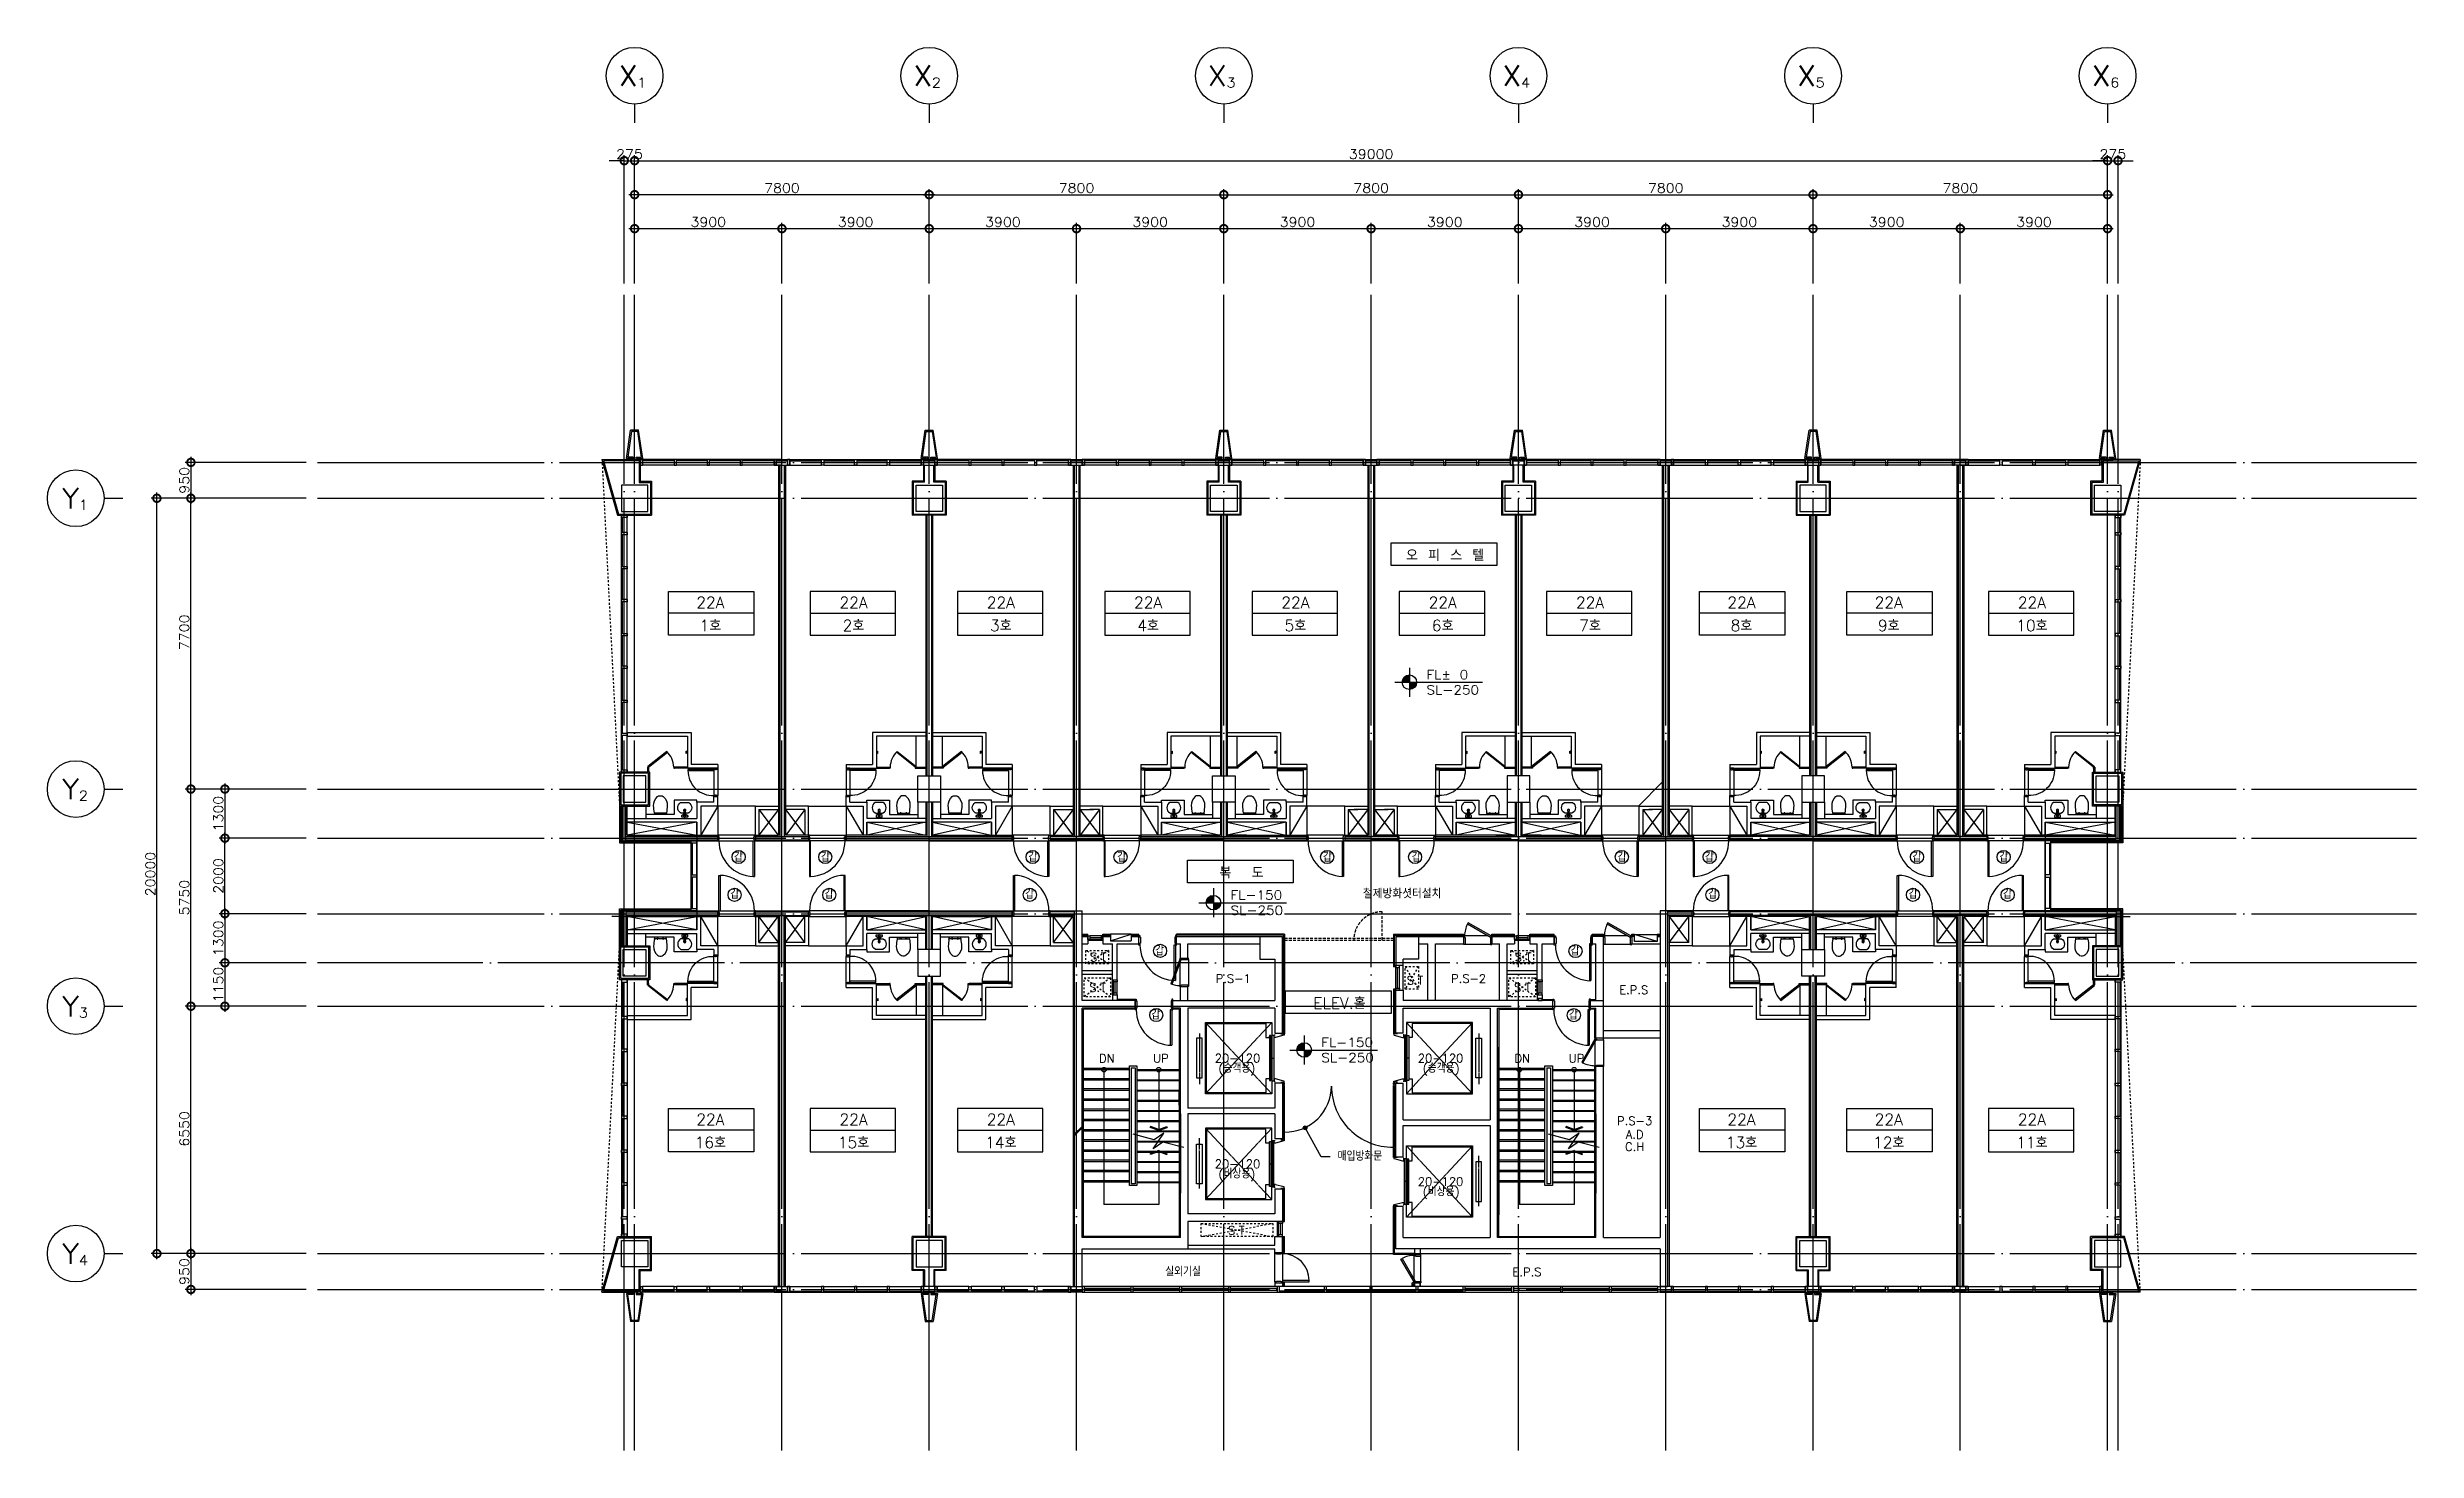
# Model space of a CAD drawing. Header units: millimetres. Extents: x -30199 to 32531, y -8917 to 28239.
import ezdxf
from ezdxf.enums import TextEntityAlignment as Align

# ---------------------------------------------------------------- set-up
doc = ezdxf.new("R2010")
doc.units = ezdxf.units.MM
doc.header["$LTSCALE"] = 100
for name, pattern in [('CEN', [10.375, 10, -0.125, 0.125, -0.125]), ('CENTER4', [64, 60, -2, 0, -2]), ('CENTER_2', [64, 60, -2, 0, -2]), ('HID', [2.3, 1.5, -0.8]), ('HIDDEN', [0.375, 0.25, -0.125]), ('HIDDEN2', [1, 0.5, -0.5])]:
    doc.linetypes.add(name, pattern=pattern)
for name, color, linetype in [('6', 7, 'Continuous'), ('6FUR', 6, 'Continuous'), ('A-DOOR', 4, 'Continuous'), ('AS-CONC-GIRDER', 6, 'HID'), ('Bub', 3, 'Continuous'), ('CEN1', 1, 'CEN'), ('CEN_1', 1, 'CENTER_2'), ('col', 2, 'Continuous'), ('d-wall', 7, 'Continuous'), ('DIM', 7, 'Continuous'), ('DOOR', 4, 'Continuous'), ('DOR', 4, 'Continuous'), ('ELE', 4, 'Continuous'), ('elev', 9, 'Continuous'), ('fin', 9, 'Continuous'), ('fire', 1, 'Continuous'), ('level', 6, 'Continuous'), ('o-wall', 7, 'Continuous'), ('o-win', 4, 'Continuous'), ('Open', 8, 'Continuous'), ('r-text', 7, 'Continuous'), ('room-box', 7, 'Continuous'), ('room-text', 3, 'Continuous'), ('star', 9, 'Continuous'), ('TEX', 3, 'Continuous'), ('TEX-F', 7, 'Continuous'), ('TEXT', 3, 'Continuous'), ('Toilet-fur', 142, 'Continuous'), ('wall', 3, 'Continuous'), ('win-hat', 141, 'Continuous')]:
    doc.layers.add(name, color=color, linetype=linetype)
doc.styles.add('GHS', font='txt.shx', dxfattribs={"width": 1.1, "bigfont": 'ghs.shx'})
doc.styles.add('HGTXT', font='romans.shx', dxfattribs={"bigfont": 'whgtxt.shx'})
doc.styles.add('R', font='romans', dxfattribs={"width": 1.1, "height": 250})
doc.styles.add('SK', font='simplex.shx', dxfattribs={"bigfont": 'ghs.shx'})
doc.dimstyles.new('1본부', dxfattribs={"dimscale": 100, "dimtxt": 3, "dimasz": 4, "dimexe": 1.5, "dimexo": 3, "dimgap": 0.5, "dimtad": 1, "dimdec": 0, "dimzin": 0, "dimdsep": 46, "dimtxsty": 'SK', "dimblk": 'DDOT1', "dimblk1": 'DOTSMALL', "dimblk2": 'DOTSMALL', "dimsah": 1, "dimcen": 1.5, "dimdle": 1.5, "dimclrd": 7, "dimclre": 7, "dimclrt": 3, "dimadec": 0, "dimazin": 0, "dimtfac": 1, "dimtdec": 3, "dimtix": 1, "dimtmove": 0, "dimatfit": 0, "dimldrblk": 'DOTSMALL', "dimfxl": 1, "dimtolj": 1, "dimtzin": 0, "dimarcsym": 0})

msp = doc.modelspace()

# ---------------------------------------------------------------- texts
at = {"layer": 'Bub', "color": 2, "style": 'R', "width": 1.1}
for s, p in [('X', (-14822.2, 27487)), ('X', (-7022.2, 27487)), ('X', (777.8, 27487)), ('X', (8577.8, 27487)), ('X', (16377.8, 27487)), ('X', (24177.8, 27487)), ('Y', (-29583.1, 16300)), ('Y', (-29583.1, 8600)), ('Y', (-29583.1, 2850)), ('Y', (-29583.1, -3700))]:
    msp.add_text(s, height=535.7, dxfattribs=at).set_placement(p, align=Align.MIDDLE)
for tag, p in [('1', (-14582.5, 27179.2)), ('2', (-6782.5, 27179.2)), ('3', (1017.5, 27179.2)), ('4', (8817.5, 27179.2)), ('5', (16617.5, 27179.2)), ('6', (24417.5, 27179.2)), ('1', (-29367.5, 15997.4)), ('2', (-29367.5, 8297.4)), ('3', (-29367.5, 2547.4)), ('4', (-29367.5, -4002.6))]:
    msp.add_attdef(tag, p, 'N', height=257.6, dxfattribs=at)
at = {"layer": 'fire', "style": 'GHS'}
for p in [(-11900.7, 6677.9), (-9599.3, 6677.9), (-4106.1, 6677.9), (-1754.2, 6677.9), (3693.9, 6677.9), (6045.8, 6677.9), (11493.9, 6677.9), (13806.1, 6677.9), (19299.3, 6677.9), (21600.7, 6677.9), (-11999.3, 5698.8), (-9500.7, 5698.8), (-4193.9, 5698.8), (13893.9, 5698.8), (19200.7, 5698.8), (21699.3, 5698.8), (-751.5, 4201), (10248.5, 4196.5), (-851.5, 2502.4), (10205.5, 2498)]:
    msp.add_text('갑', height=223.2, dxfattribs=at).set_placement(p, align=Align.CENTER)
at = {"layer": 'level', "style": 'GHS', "width": 1.1}
for s, p in [('SL-250', (6315, 11226.3)), ('FL%%p 0', (6315, 11631.7)), ('FL-150', (1127.4, 5794.6)), ('SL-250', (1127.4, 5389.2)), ('FL-150', (3530.3, 1893)), ('SL-250', (3530.3, 1487.7))]:
    msp.add_text(s, height=240, dxfattribs=at).set_placement(p, align=Align.MIDDLE_LEFT)
at = {"layer": 'Open', "style": 'GHS'}
for s, p in [('S.T', (-2375.8, 4038.1)), ('S.T', (8874.2, 4038.1)), ('S.T', (-2392.5, 3235.2)), ('P.S-1', (1197.7, 3470.9)), ('S.T', (6010.9, 3420.9)), ('P.S-2', (7430.2, 3470.9)), ('S.T', (8857.5, 3235.2)), ('E.P.S', (11803.8, 3172.2)), ('P.S-3', (11827, -296.3)), ('A.D', (11827, -658.2)), ('C.H', (11827, -982)), ('S.T', (1281.2, -3196.2)), ('실외기실', (-130.2, -4296.3)), ('E.P.S', (8976.8, -4296.3))]:
    msp.add_text(s, height=223.21, dxfattribs=at).set_placement(p, align=Align.CENTER)
at = {"layer": 'r-text', "style": 'GHS'}
for s, p in [('20-120', (1310.7, 1362.8)), ('(승객용)', (1296.6, 1092.1)), ('20-120', (6689.3, 1362.8)), ('(승객용)', (6703.4, 1092.1)), ('20-120', (1310.7, -1436)), ('매입방화문', (4552.4, -1237.1)), ('(비상용)', (1296.6, -1706.8)), ('20-120', (6689.3, -1904.8)), ('(비상용)', (6703.4, -2175.5))]:
    msp.add_text(s, height=223.21, dxfattribs=at).set_placement(p, align=Align.CENTER)
at = {"layer": 'room-text', "style": 'GHS'}
for s, p in [('오 피 스 텔', (6808.8, 14642.5)), ('복  도', (1417.7, 6237.8)), ('ELEV.홀', (4012.8, 2780))]:
    msp.add_text(s, height=300, dxfattribs=at).set_placement(p, align=Align.CENTER)
at = {"layer": 'star', "style": 'GHS'}
for s, p in [('DN', (-2147.8, 1357.3)), ('UP', (-715, 1357.3)), ('DN', (8852.2, 1357.3)), ('UP', (10285, 1357.3))]:
    msp.add_text(s, height=223.21, dxfattribs=at).set_placement(p, align=Align.CENTER)
at = {"layer": 'TEX', "style": 'HGTXT'}
for s, p in [('22A', (-12645, 13539.9)), ('22A', (-8855, 13539.9)), ('22A', (-4955, 13539.9)), ('22A', (-1055, 13539.9)), ('22A', (2845, 13539.9)), ('22A', (6745, 13539.9)), ('22A', (10645, 13539.9)), ('22A', (14655, 13539.9)), ('22A', (18555, 13539.9)), ('22A', (22345, 13539.9)), ('1호', (-12645, 12941.1)), ('2호', (-8855, 12941.1)), ('3호', (-4955, 12941.1)), ('4호', (-1055, 12941.1)), ('5호', (2845, 12941.1)), ('6호', (6745, 12941.1)), ('7호', (10645, 12941.1)), ('8호', (14655, 12941.1)), ('9호', (18555, 12941.1)), ('10호', (22345, 12941.1)), ('22A', (-12645, -148.4)), ('22A', (-8855, -148.4)), ('22A', (-4955, -148.4)), ('22A', (14655, -148.4)), ('22A', (18555, -148.4)), ('22A', (22345, -148.4)), ('16호', (-12645, -747.2)), ('15호', (-8855, -747.2)), ('14호', (-4955, -747.2)), ('13호', (14655, -747.2)), ('12호', (18555, -747.2)), ('11호', (22345, -747.2))]:
    msp.add_text(s, height=300, dxfattribs=at).set_placement(p, align=Align.MIDDLE)
at = {"layer": 'TEXT', "style": 'GHS', "width": 1.1}
msp.add_text('철제방화셧터설치', height=223.21, dxfattribs=at).set_placement((4632.8, 5822.1), align=Align.MIDDLE_LEFT)

# ---------------------------------------------------------------- blocks, each defined once
blk = doc.blocks.new('_DOTSMALL')
at = {"color": 0, "linetype": 'ByBlock', "const_width": 0.5}
blk.add_lwpolyline([(-0.0625, 0, 1), (0.0625, 0, 1)], format="xyb", close=True, dxfattribs=at)
blk = doc.blocks.new('*D5')
at = {"layer": 'DEFPOINTS', "color": 0, "transparency": 16777216}
for p in [(-2950, 23439), (-6850, 21684), (-2950, 21684)]:
    blk.add_point(p, dxfattribs=at)
at = {"layer": 'DIM', "color": 7, "lineweight": -2, "transparency": 16777216}
for p, q in [((-7000, 23439), (-2800, 23439)), ((-6850, 21984), (-6850, 23589)), ((-2950, 21984), (-2950, 23589))]:
    blk.add_line(p, q, dxfattribs=at)
at = {"layer": 'DIM', "color": 7, "lineweight": -2, "transparency": 16777216, "xscale": 400, "yscale": 400, "zscale": 400, "rotation": 180}
blk.add_blockref('_DOTSMALL', (-6850, 23439), dxfattribs=at)
at = {"layer": 'DIM', "color": 7, "lineweight": -2, "transparency": 16777216, "xscale": 400, "yscale": 400, "zscale": 400}
blk.add_blockref('_DOTSMALL', (-2950, 23439), dxfattribs=at)
at = {"layer": 'DIM', "color": 3, "transparency": 16777216, "insert": (-4900, 23614), "char_height": 250, "attachment_point": 5, "style": 'GHS'}
blk.add_mtext('\\A1;3900', dxfattribs=at)
blk = doc.blocks.new('DDOT1')
blk.add_line((-1, 0), (1, 0))
at = {"const_width": 0.5}
blk.add_lwpolyline([(-0.25, 0, 1), (0.25, 0, 1)], format="xyb", close=True, dxfattribs=at)
blk = doc.blocks.new('*D6')
at = {"layer": 'DEFPOINTS', "color": 0, "transparency": 16777216}
for p in [(24350, 25239), (-14650, 21684), (24350, 21684)]:
    blk.add_point(p, dxfattribs=at)
at = {"layer": 'DIM', "color": 7, "lineweight": -2, "transparency": 16777216}
for p, q in [((-14800, 25239), (24500, 25239)), ((-14650, 21984), (-14650, 25389)), ((24350, 21984), (24350, 25389))]:
    blk.add_line(p, q, dxfattribs=at)
at = {"layer": 'DIM', "color": 7, "lineweight": -2, "transparency": 16777216, "xscale": 400, "yscale": 400, "zscale": 400, "rotation": 180}
blk.add_blockref('_DOTSMALL', (-14650, 25239), dxfattribs=at)
at = {"layer": 'DIM', "color": 7, "lineweight": -2, "transparency": 16777216, "xscale": 400, "yscale": 400, "zscale": 400}
blk.add_blockref('_DOTSMALL', (24350, 25239), dxfattribs=at)
at = {"layer": 'DIM', "color": 3, "transparency": 16777216, "insert": (4850, 25414), "char_height": 250, "attachment_point": 5, "style": 'GHS'}
blk.add_mtext('\\A1;39000', dxfattribs=at)
blk = doc.blocks.new('*D7')
at = {"layer": 'DEFPOINTS', "color": 0, "transparency": 16777216}
for p in [(-6850, 23439), (-10750, 21684), (-6850, 21684)]:
    blk.add_point(p, dxfattribs=at)
at = {"layer": 'DIM', "color": 7, "lineweight": -2, "transparency": 16777216}
for p, q in [((-10900, 23439), (-6700, 23439)), ((-10750, 21984), (-10750, 23589)), ((-6850, 21984), (-6850, 23589))]:
    blk.add_line(p, q, dxfattribs=at)
at = {"layer": 'DIM', "color": 7, "lineweight": -2, "transparency": 16777216, "xscale": 400, "yscale": 400, "zscale": 400, "rotation": 180}
blk.add_blockref('_DOTSMALL', (-10750, 23439), dxfattribs=at)
at = {"layer": 'DIM', "color": 7, "lineweight": -2, "transparency": 16777216, "xscale": 400, "yscale": 400, "zscale": 400}
blk.add_blockref('_DOTSMALL', (-6850, 23439), dxfattribs=at)
at = {"layer": 'DIM', "color": 3, "transparency": 16777216, "insert": (-8800, 23614), "char_height": 250, "attachment_point": 5, "style": 'GHS'}
blk.add_mtext('\\A1;3900', dxfattribs=at)
blk = doc.blocks.new('*D8')
at = {"layer": 'DEFPOINTS', "color": 0, "transparency": 16777216}
for p in [(20450, 23439), (16550, 21684), (20450, 21684)]:
    blk.add_point(p, dxfattribs=at)
at = {"layer": 'DIM', "color": 7, "lineweight": -2, "transparency": 16777216}
for p, q in [((16400, 23439), (20600, 23439)), ((16550, 21984), (16550, 23589)), ((20450, 21984), (20450, 23589))]:
    blk.add_line(p, q, dxfattribs=at)
at = {"layer": 'DIM', "color": 7, "lineweight": -2, "transparency": 16777216, "xscale": 400, "yscale": 400, "zscale": 400, "rotation": 180}
blk.add_blockref('_DOTSMALL', (16550, 23439), dxfattribs=at)
at = {"layer": 'DIM', "color": 7, "lineweight": -2, "transparency": 16777216, "xscale": 400, "yscale": 400, "zscale": 400}
blk.add_blockref('_DOTSMALL', (20450, 23439), dxfattribs=at)
at = {"layer": 'DIM', "color": 3, "transparency": 16777216, "insert": (18500, 23614), "char_height": 250, "attachment_point": 5, "style": 'GHS'}
blk.add_mtext('\\A1;3900', dxfattribs=at)
blk = doc.blocks.new('*D9')
at = {"layer": 'DEFPOINTS', "color": 0, "transparency": 16777216}
for p in [(8750, 23439), (4850, 21684), (8750, 21684)]:
    blk.add_point(p, dxfattribs=at)
at = {"layer": 'DIM', "color": 7, "lineweight": -2, "transparency": 16777216}
for p, q in [((4700, 23439), (8900, 23439)), ((4850, 21984), (4850, 23589)), ((8750, 21984), (8750, 23589))]:
    blk.add_line(p, q, dxfattribs=at)
at = {"layer": 'DIM', "color": 7, "lineweight": -2, "transparency": 16777216, "xscale": 400, "yscale": 400, "zscale": 400, "rotation": 180}
blk.add_blockref('_DOTSMALL', (4850, 23439), dxfattribs=at)
at = {"layer": 'DIM', "color": 7, "lineweight": -2, "transparency": 16777216, "xscale": 400, "yscale": 400, "zscale": 400}
blk.add_blockref('_DOTSMALL', (8750, 23439), dxfattribs=at)
at = {"layer": 'DIM', "color": 3, "transparency": 16777216, "insert": (6800, 23614), "char_height": 250, "attachment_point": 5, "style": 'GHS'}
blk.add_mtext('\\A1;3900', dxfattribs=at)
blk = doc.blocks.new('*D10')
at = {"layer": 'DEFPOINTS', "color": 0, "transparency": 16777216}
for p in [(950, 23439), (-2950, 21684), (950, 21684)]:
    blk.add_point(p, dxfattribs=at)
at = {"layer": 'DIM', "color": 7, "lineweight": -2, "transparency": 16777216}
for p, q in [((-3100, 23439), (1100, 23439)), ((-2950, 21984), (-2950, 23589)), ((950, 21984), (950, 23589))]:
    blk.add_line(p, q, dxfattribs=at)
at = {"layer": 'DIM', "color": 7, "lineweight": -2, "transparency": 16777216, "xscale": 400, "yscale": 400, "zscale": 400, "rotation": 180}
blk.add_blockref('_DOTSMALL', (-2950, 23439), dxfattribs=at)
at = {"layer": 'DIM', "color": 7, "lineweight": -2, "transparency": 16777216, "xscale": 400, "yscale": 400, "zscale": 400}
blk.add_blockref('_DOTSMALL', (950, 23439), dxfattribs=at)
at = {"layer": 'DIM', "color": 3, "transparency": 16777216, "insert": (-1000, 23614), "char_height": 250, "attachment_point": 5, "style": 'GHS'}
blk.add_mtext('\\A1;3900', dxfattribs=at)
blk = doc.blocks.new('*D11')
at = {"layer": 'DEFPOINTS', "color": 0, "transparency": 16777216}
for p in [(4850, 23439), (950, 21684), (4850, 21684)]:
    blk.add_point(p, dxfattribs=at)
at = {"layer": 'DIM', "color": 7, "lineweight": -2, "transparency": 16777216}
for p, q in [((800, 23439), (5000, 23439)), ((950, 21984), (950, 23589)), ((4850, 21984), (4850, 23589))]:
    blk.add_line(p, q, dxfattribs=at)
at = {"layer": 'DIM', "color": 7, "lineweight": -2, "transparency": 16777216, "xscale": 400, "yscale": 400, "zscale": 400, "rotation": 180}
blk.add_blockref('_DOTSMALL', (950, 23439), dxfattribs=at)
at = {"layer": 'DIM', "color": 7, "lineweight": -2, "transparency": 16777216, "xscale": 400, "yscale": 400, "zscale": 400}
blk.add_blockref('_DOTSMALL', (4850, 23439), dxfattribs=at)
at = {"layer": 'DIM', "color": 3, "transparency": 16777216, "insert": (2900, 23614), "char_height": 250, "attachment_point": 5, "style": 'GHS'}
blk.add_mtext('\\A1;3900', dxfattribs=at)
blk = doc.blocks.new('*D12')
at = {"layer": 'DEFPOINTS', "color": 0, "transparency": 16777216}
for p in [(950, 24339), (-6850, 21684), (950, 21684)]:
    blk.add_point(p, dxfattribs=at)
at = {"layer": 'DIM', "color": 7, "lineweight": -2, "transparency": 16777216}
for p, q in [((-6850, 21984), (-6850, 24489)), ((950, 21984), (950, 24489)), ((-7000, 24339), (1100, 24339))]:
    blk.add_line(p, q, dxfattribs=at)
at = {"layer": 'DIM', "color": 7, "lineweight": -2, "transparency": 16777216, "xscale": 400, "yscale": 400, "zscale": 400, "rotation": 180}
blk.add_blockref('_DOTSMALL', (-6850, 24339), dxfattribs=at)
at = {"layer": 'DIM', "color": 7, "lineweight": -2, "transparency": 16777216, "xscale": 400, "yscale": 400, "zscale": 400}
blk.add_blockref('_DOTSMALL', (950, 24339), dxfattribs=at)
at = {"layer": 'DIM', "color": 3, "transparency": 16777216, "insert": (-2950, 24514), "char_height": 250, "attachment_point": 5, "style": 'GHS'}
blk.add_mtext('\\A1;7800', dxfattribs=at)
blk = doc.blocks.new('*D13')
at = {"layer": 'DEFPOINTS', "color": 0, "transparency": 16777216}
for p in [(16550, 23439), (12650, 21684), (16550, 21684)]:
    blk.add_point(p, dxfattribs=at)
at = {"layer": 'DIM', "color": 7, "lineweight": -2, "transparency": 16777216}
for p, q in [((12500, 23439), (16700, 23439)), ((12650, 21984), (12650, 23589)), ((16550, 21984), (16550, 23589))]:
    blk.add_line(p, q, dxfattribs=at)
at = {"layer": 'DIM', "color": 7, "lineweight": -2, "transparency": 16777216, "xscale": 400, "yscale": 400, "zscale": 400, "rotation": 180}
blk.add_blockref('_DOTSMALL', (12650, 23439), dxfattribs=at)
at = {"layer": 'DIM', "color": 7, "lineweight": -2, "transparency": 16777216, "xscale": 400, "yscale": 400, "zscale": 400}
blk.add_blockref('_DOTSMALL', (16550, 23439), dxfattribs=at)
at = {"layer": 'DIM', "color": 3, "transparency": 16777216, "insert": (14600, 23614), "char_height": 250, "attachment_point": 5, "style": 'GHS'}
blk.add_mtext('\\A1;3900', dxfattribs=at)
blk = doc.blocks.new('*D14')
at = {"layer": 'DEFPOINTS', "color": 0, "transparency": 16777216}
for p in [(12650, 23439), (8750, 21684), (12650, 21684)]:
    blk.add_point(p, dxfattribs=at)
at = {"layer": 'DIM', "color": 7, "lineweight": -2, "transparency": 16777216}
for p, q in [((8600, 23439), (12800, 23439)), ((8750, 21984), (8750, 23589)), ((12650, 21984), (12650, 23589))]:
    blk.add_line(p, q, dxfattribs=at)
at = {"layer": 'DIM', "color": 7, "lineweight": -2, "transparency": 16777216, "xscale": 400, "yscale": 400, "zscale": 400, "rotation": 180}
blk.add_blockref('_DOTSMALL', (8750, 23439), dxfattribs=at)
at = {"layer": 'DIM', "color": 7, "lineweight": -2, "transparency": 16777216, "xscale": 400, "yscale": 400, "zscale": 400}
blk.add_blockref('_DOTSMALL', (12650, 23439), dxfattribs=at)
at = {"layer": 'DIM', "color": 3, "transparency": 16777216, "insert": (10700, 23614), "char_height": 250, "attachment_point": 5, "style": 'GHS'}
blk.add_mtext('\\A1;3900', dxfattribs=at)
blk = doc.blocks.new('*D15')
at = {"layer": 'DEFPOINTS', "color": 0, "transparency": 16777216}
for p in [(24350, 23439), (20450, 21684), (24350, 21684)]:
    blk.add_point(p, dxfattribs=at)
at = {"layer": 'DIM', "color": 7, "lineweight": -2, "transparency": 16777216}
for p, q in [((20300, 23439), (24500, 23439)), ((20450, 21984), (20450, 23589)), ((24350, 21984), (24350, 23589))]:
    blk.add_line(p, q, dxfattribs=at)
at = {"layer": 'DIM', "color": 7, "lineweight": -2, "transparency": 16777216, "xscale": 400, "yscale": 400, "zscale": 400, "rotation": 180}
blk.add_blockref('_DOTSMALL', (20450, 23439), dxfattribs=at)
at = {"layer": 'DIM', "color": 7, "lineweight": -2, "transparency": 16777216, "xscale": 400, "yscale": 400, "zscale": 400}
blk.add_blockref('_DOTSMALL', (24350, 23439), dxfattribs=at)
at = {"layer": 'DIM', "color": 3, "transparency": 16777216, "insert": (22400, 23614), "char_height": 250, "attachment_point": 5, "style": 'GHS'}
blk.add_mtext('\\A1;3900', dxfattribs=at)
blk = doc.blocks.new('*D16')
at = {"layer": 'DEFPOINTS', "color": 0, "transparency": 16777216}
for p in [(-10750, 23439), (-14650, 21684), (-10750, 21684)]:
    blk.add_point(p, dxfattribs=at)
at = {"layer": 'DIM', "color": 7, "lineweight": -2, "transparency": 16777216}
for p, q in [((-14800, 23439), (-10600, 23439)), ((-14650, 21984), (-14650, 23589)), ((-10750, 21984), (-10750, 23589))]:
    blk.add_line(p, q, dxfattribs=at)
at = {"layer": 'DIM', "color": 7, "lineweight": -2, "transparency": 16777216, "xscale": 400, "yscale": 400, "zscale": 400, "rotation": 180}
blk.add_blockref('_DOTSMALL', (-14650, 23439), dxfattribs=at)
at = {"layer": 'DIM', "color": 7, "lineweight": -2, "transparency": 16777216, "xscale": 400, "yscale": 400, "zscale": 400}
blk.add_blockref('_DOTSMALL', (-10750, 23439), dxfattribs=at)
at = {"layer": 'DIM', "color": 3, "transparency": 16777216, "insert": (-12700, 23614), "char_height": 250, "attachment_point": 5, "style": 'GHS'}
blk.add_mtext('\\A1;3900', dxfattribs=at)
blk = doc.blocks.new('*D17')
at = {"layer": 'DEFPOINTS', "color": 0, "transparency": 16777216}
for p in [(8750, 24339), (950, 21684), (8750, 21684)]:
    blk.add_point(p, dxfattribs=at)
at = {"layer": 'DIM', "color": 7, "lineweight": -2, "transparency": 16777216}
for p, q in [((950, 21984), (950, 24489)), ((8750, 21984), (8750, 24489)), ((800, 24339), (8900, 24339))]:
    blk.add_line(p, q, dxfattribs=at)
at = {"layer": 'DIM', "color": 7, "lineweight": -2, "transparency": 16777216, "xscale": 400, "yscale": 400, "zscale": 400, "rotation": 180}
blk.add_blockref('_DOTSMALL', (950, 24339), dxfattribs=at)
at = {"layer": 'DIM', "color": 7, "lineweight": -2, "transparency": 16777216, "xscale": 400, "yscale": 400, "zscale": 400}
blk.add_blockref('_DOTSMALL', (8750, 24339), dxfattribs=at)
at = {"layer": 'DIM', "color": 3, "transparency": 16777216, "insert": (4850, 24514), "char_height": 250, "attachment_point": 5, "style": 'GHS'}
blk.add_mtext('\\A1;7800', dxfattribs=at)
blk = doc.blocks.new('*D18')
at = {"layer": 'DEFPOINTS', "color": 0, "transparency": 16777216}
for p in [(16550, 24339), (8750, 21684), (16550, 21684)]:
    blk.add_point(p, dxfattribs=at)
at = {"layer": 'DIM', "color": 7, "lineweight": -2, "transparency": 16777216}
for p, q in [((8750, 21984), (8750, 24489)), ((16550, 21984), (16550, 24489)), ((8600, 24339), (16700, 24339))]:
    blk.add_line(p, q, dxfattribs=at)
at = {"layer": 'DIM', "color": 7, "lineweight": -2, "transparency": 16777216, "xscale": 400, "yscale": 400, "zscale": 400, "rotation": 180}
blk.add_blockref('_DOTSMALL', (8750, 24339), dxfattribs=at)
at = {"layer": 'DIM', "color": 7, "lineweight": -2, "transparency": 16777216, "xscale": 400, "yscale": 400, "zscale": 400}
blk.add_blockref('_DOTSMALL', (16550, 24339), dxfattribs=at)
at = {"layer": 'DIM', "color": 3, "transparency": 16777216, "insert": (12650, 24514), "char_height": 250, "attachment_point": 5, "style": 'GHS'}
blk.add_mtext('\\A1;7800', dxfattribs=at)
blk = doc.blocks.new('*D19')
at = {"layer": 'DEFPOINTS', "color": 0, "transparency": 16777216}
for p in [(24350, 24339), (16550, 21684), (24350, 21684)]:
    blk.add_point(p, dxfattribs=at)
at = {"layer": 'DIM', "color": 7, "lineweight": -2, "transparency": 16777216}
for p, q in [((16550, 21984), (16550, 24489)), ((24350, 21984), (24350, 24489)), ((16400, 24339), (24500, 24339))]:
    blk.add_line(p, q, dxfattribs=at)
at = {"layer": 'DIM', "color": 7, "lineweight": -2, "transparency": 16777216, "xscale": 400, "yscale": 400, "zscale": 400, "rotation": 180}
blk.add_blockref('_DOTSMALL', (16550, 24339), dxfattribs=at)
at = {"layer": 'DIM', "color": 7, "lineweight": -2, "transparency": 16777216, "xscale": 400, "yscale": 400, "zscale": 400}
blk.add_blockref('_DOTSMALL', (24350, 24339), dxfattribs=at)
at = {"layer": 'DIM', "color": 3, "transparency": 16777216, "insert": (20450, 24514), "char_height": 250, "attachment_point": 5, "style": 'GHS'}
blk.add_mtext('\\A1;7800', dxfattribs=at)
blk = doc.blocks.new('*D20')
at = {"layer": 'DEFPOINTS', "color": 0, "transparency": 16777216}
for p in [(-14650, 24339), (-14650, 21684), (-6850, 21684)]:
    blk.add_point(p, dxfattribs=at)
at = {"layer": 'DIM', "color": 7, "lineweight": -2, "transparency": 16777216}
for p, q in [((-14650, 21984), (-14650, 24489)), ((-6850, 21984), (-6850, 24489)), ((-6700, 24339), (-14800, 24339))]:
    blk.add_line(p, q, dxfattribs=at)
at = {"layer": 'DIM', "color": 7, "lineweight": -2, "transparency": 16777216, "xscale": 400, "yscale": 400, "zscale": 400, "rotation": 180}
blk.add_blockref('_DOTSMALL', (-14650, 24339), dxfattribs=at)
at = {"layer": 'DIM', "color": 7, "lineweight": -2, "transparency": 16777216, "xscale": 400, "yscale": 400, "zscale": 400}
blk.add_blockref('_DOTSMALL', (-6850, 24339), dxfattribs=at)
at = {"layer": 'DIM', "color": 3, "transparency": 16777216, "insert": (-10750, 24514), "char_height": 250, "attachment_point": 5, "style": 'GHS'}
blk.add_mtext('\\A1;7800', dxfattribs=at)
blk = doc.blocks.new('*D21')
at = {"layer": 'DEFPOINTS', "color": 0, "transparency": 16777216}
for p in [(-26399, 16300), (-23044, 16300), (-23044, 8600)]:
    blk.add_point(p, dxfattribs=at)
at = {"layer": 'DIM', "color": 7, "lineweight": -2, "transparency": 16777216}
for p, q in [((-26399, 8450), (-26399, 16450)), ((-23344, 16300), (-26549, 16300)), ((-23344, 8600), (-26549, 8600))]:
    blk.add_line(p, q, dxfattribs=at)
at = {"layer": 'DIM', "color": 7, "lineweight": -2, "transparency": 16777216, "xscale": 400, "yscale": 400, "zscale": 400}
for p, rotation in [((-26399, 16300), 90), ((-26399, 8600), 270)]:
    blk.add_blockref('_DOTSMALL', p, dxfattribs=dict(at, rotation=rotation))
at = {"layer": 'DIM', "color": 3, "transparency": 16777216, "insert": (-26574, 12750), "char_height": 250, "attachment_point": 5, "rotation": 90, "style": 'GHS'}
blk.add_mtext('\\A1;7700', dxfattribs=at)
blk = doc.blocks.new('*D22')
at = {"layer": 'DEFPOINTS', "color": 0, "transparency": 16777216}
for p in [(-27299, 16300), (-23044, 16300), (-23044, -3700)]:
    blk.add_point(p, dxfattribs=at)
at = {"layer": 'DIM', "color": 7, "lineweight": -2, "transparency": 16777216}
for p, q in [((-27299, -3850), (-27299, 16450)), ((-23344, 16300), (-27449, 16300)), ((-23344, -3700), (-27449, -3700))]:
    blk.add_line(p, q, dxfattribs=at)
at = {"layer": 'DIM', "color": 7, "lineweight": -2, "transparency": 16777216, "xscale": 400, "yscale": 400, "zscale": 400}
for p, rotation in [((-27299, 16300), 90), ((-27299, -3700), 270)]:
    blk.add_blockref('_DOTSMALL', p, dxfattribs=dict(at, rotation=rotation))
at = {"layer": 'DIM', "color": 3, "transparency": 16777216, "insert": (-27474, 6350), "char_height": 250, "attachment_point": 5, "rotation": 90, "style": 'GHS'}
blk.add_mtext('\\A1;20000', dxfattribs=at)
blk = doc.blocks.new('*D23')
at = {"layer": 'DEFPOINTS', "color": 0, "transparency": 16777216}
for p in [(-25499, 7300), (-23044, 7300), (-23044, 5300)]:
    blk.add_point(p, dxfattribs=at)
at = {"layer": 'DIM', "color": 7, "lineweight": -2, "transparency": 16777216}
for p, q in [((-23344, 7300), (-25649, 7300)), ((-25499, 5150), (-25499, 7450)), ((-23344, 5300), (-25649, 5300))]:
    blk.add_line(p, q, dxfattribs=at)
at = {"layer": 'DIM', "color": 7, "lineweight": -2, "transparency": 16777216, "xscale": 400, "yscale": 400, "zscale": 400}
for p, rotation in [((-25499, 7300), 90), ((-25499, 5300), 270)]:
    blk.add_blockref('_DOTSMALL', p, dxfattribs=dict(at, rotation=rotation))
at = {"layer": 'DIM', "color": 3, "transparency": 16777216, "insert": (-25674, 6300), "char_height": 250, "attachment_point": 5, "rotation": 90, "style": 'GHS'}
blk.add_mtext('\\A1;2000', dxfattribs=at)
blk = doc.blocks.new('*D24')
at = {"layer": 'DEFPOINTS', "color": 0, "transparency": 16777216}
for p in [(-26399, 2850), (-23044, 2850), (-23044, -3700)]:
    blk.add_point(p, dxfattribs=at)
at = {"layer": 'DIM', "color": 7, "lineweight": -2, "transparency": 16777216}
for p, q in [((-23344, 2850), (-26549, 2850)), ((-26399, -3850), (-26399, 3000)), ((-23344, -3700), (-26549, -3700))]:
    blk.add_line(p, q, dxfattribs=at)
at = {"layer": 'DIM', "color": 7, "lineweight": -2, "transparency": 16777216, "xscale": 400, "yscale": 400, "zscale": 400}
for p, rotation in [((-26399, 2850), 90), ((-26399, -3700), 270)]:
    blk.add_blockref('_DOTSMALL', p, dxfattribs=dict(at, rotation=rotation))
at = {"layer": 'DIM', "color": 3, "transparency": 16777216, "insert": (-26574, -400), "char_height": 250, "attachment_point": 5, "rotation": 90, "style": 'GHS'}
blk.add_mtext('\\A1;6550', dxfattribs=at)
blk = doc.blocks.new('*D25')
at = {"layer": 'DEFPOINTS', "color": 0, "transparency": 16777216}
for p in [(-23044, 8600), (-25499, 7300), (-23044, 7300)]:
    blk.add_point(p, dxfattribs=at)
at = {"layer": 'DIM', "color": 7, "lineweight": -2, "transparency": 16777216}
for p, q in [((-23344, 8600), (-25649, 8600)), ((-25499, 8750), (-25499, 7150)), ((-23344, 7300), (-25649, 7300))]:
    blk.add_line(p, q, dxfattribs=at)
at = {"layer": 'DIM', "color": 7, "lineweight": -2, "transparency": 16777216, "xscale": 400, "yscale": 400, "zscale": 400}
for p, rotation in [((-25499, 8600), 90), ((-25499, 7300), 270)]:
    blk.add_blockref('_DOTSMALL', p, dxfattribs=dict(at, rotation=rotation))
at = {"layer": 'DIM', "color": 3, "transparency": 16777216, "insert": (-25674, 7950), "char_height": 250, "attachment_point": 5, "rotation": 90, "style": 'GHS'}
blk.add_mtext('\\A1;1300', dxfattribs=at)
blk = doc.blocks.new('*D26')
at = {"layer": 'DEFPOINTS', "color": 0, "transparency": 16777216}
for p in [(-14650, 25239), (-14925, 21684), (-14650, 21684)]:
    blk.add_point(p, dxfattribs=at)
at = {"layer": 'DIM', "color": 7, "lineweight": -2, "transparency": 16777216}
for p, q in [((-14925, 25239), (-15325, 25239)), ((-14925, 21984), (-14925, 25389)), ((-14925, 25239), (-14650, 25239)), ((-14650, 21984), (-14650, 25389)), ((-14650, 25239), (-14250, 25239))]:
    blk.add_line(p, q, dxfattribs=at)
at = {"layer": 'DIM', "color": 7, "lineweight": -2, "transparency": 16777216, "xscale": 400, "yscale": 400, "zscale": 400}
blk.add_blockref('_DOTSMALL', (-14925, 25239), dxfattribs=at)
at = {"layer": 'DIM', "color": 7, "lineweight": -2, "transparency": 16777216, "xscale": 400, "yscale": 400, "zscale": 400, "rotation": 180}
blk.add_blockref('_DOTSMALL', (-14650, 25239), dxfattribs=at)
at = {"layer": 'DIM', "color": 3, "transparency": 16777216, "insert": (-14788, 25414), "char_height": 250, "attachment_point": 5, "style": 'GHS'}
blk.add_mtext('\\A1;275', dxfattribs=at)
blk = doc.blocks.new('*D27')
at = {"layer": 'DEFPOINTS', "color": 0, "transparency": 16777216}
for p in [(-23044, 4000), (-25499, 2850), (-23044, 2850)]:
    blk.add_point(p, dxfattribs=at)
at = {"layer": 'DIM', "color": 7, "lineweight": -2, "transparency": 16777216}
for p, q in [((-23344, 4000), (-25649, 4000)), ((-25499, 4150), (-25499, 2700)), ((-23344, 2850), (-25649, 2850))]:
    blk.add_line(p, q, dxfattribs=at)
at = {"layer": 'DIM', "color": 7, "lineweight": -2, "transparency": 16777216, "xscale": 400, "yscale": 400, "zscale": 400}
for p, rotation in [((-25499, 4000), 90), ((-25499, 2850), 270)]:
    blk.add_blockref('_DOTSMALL', p, dxfattribs=dict(at, rotation=rotation))
at = {"layer": 'DIM', "color": 3, "transparency": 16777216, "insert": (-25674, 3425), "char_height": 250, "attachment_point": 5, "rotation": 90, "style": 'GHS'}
blk.add_mtext('\\A1;1150', dxfattribs=at)
blk = doc.blocks.new('*D28')
at = {"layer": 'DEFPOINTS', "color": 0, "transparency": 16777216}
for p in [(-23044, -3700), (-26399, -4650), (-23044, -4650)]:
    blk.add_point(p, dxfattribs=at)
at = {"layer": 'DIM', "color": 7, "lineweight": -2, "transparency": 16777216}
for p, q in [((-23344, -3700), (-26549, -3700)), ((-26399, -3550), (-26399, -4800)), ((-23344, -4650), (-26549, -4650))]:
    blk.add_line(p, q, dxfattribs=at)
at = {"layer": 'DIM', "color": 7, "lineweight": -2, "transparency": 16777216, "xscale": 400, "yscale": 400, "zscale": 400}
for p, rotation in [((-26399, -3700), 90), ((-26399, -4650), 270)]:
    blk.add_blockref('_DOTSMALL', p, dxfattribs=dict(at, rotation=rotation))
at = {"layer": 'DIM', "color": 3, "transparency": 16777216, "insert": (-26574, -4175), "char_height": 250, "attachment_point": 5, "rotation": 90, "style": 'GHS'}
blk.add_mtext('\\A1;950', dxfattribs=at)
blk = doc.blocks.new('*D29')
at = {"layer": 'DEFPOINTS', "color": 0, "transparency": 16777216}
for p in [(-23044, 17250), (-26399, 16300), (-23044, 16300)]:
    blk.add_point(p, dxfattribs=at)
at = {"layer": 'DIM', "color": 7, "lineweight": -2, "transparency": 16777216}
for p, q in [((-23344, 17250), (-26549, 17250)), ((-26399, 17400), (-26399, 16150)), ((-23344, 16300), (-26549, 16300))]:
    blk.add_line(p, q, dxfattribs=at)
at = {"layer": 'DIM', "color": 7, "lineweight": -2, "transparency": 16777216, "xscale": 400, "yscale": 400, "zscale": 400}
for p, rotation in [((-26399, 17250), 90), ((-26399, 16300), 270)]:
    blk.add_blockref('_DOTSMALL', p, dxfattribs=dict(at, rotation=rotation))
at = {"layer": 'DIM', "color": 3, "transparency": 16777216, "insert": (-26574, 16775), "char_height": 250, "attachment_point": 5, "rotation": 90, "style": 'GHS'}
blk.add_mtext('\\A1;950', dxfattribs=at)
blk = doc.blocks.new('ARROW')
at = {"color": 4}
for p, q in [((-215, 105), (-223, 82)), ((0, 0), (-223, 82)), ((0, 27), (-215, 105)), ((0, 27), (215, 105)), ((0, 0), (223, 82)), ((215, 105), (223, 82))]:
    blk.add_line(p, q, dxfattribs=at)
blk = doc.blocks.new('*D30')
at = {"layer": 'DEFPOINTS', "color": 0, "transparency": 16777216}
for p in [(-26399, 8600), (-23044, 8600), (-23044, 2850)]:
    blk.add_point(p, dxfattribs=at)
at = {"layer": 'DIM', "color": 7, "lineweight": -2, "transparency": 16777216}
for p, q in [((-23344, 8600), (-26549, 8600)), ((-26399, 2700), (-26399, 8750)), ((-23344, 2850), (-26549, 2850))]:
    blk.add_line(p, q, dxfattribs=at)
at = {"layer": 'DIM', "color": 7, "lineweight": -2, "transparency": 16777216, "xscale": 400, "yscale": 400, "zscale": 400}
for p, rotation in [((-26399, 8600), 90), ((-26399, 2850), 270)]:
    blk.add_blockref('_DOTSMALL', p, dxfattribs=dict(at, rotation=rotation))
at = {"layer": 'DIM', "color": 3, "transparency": 16777216, "insert": (-26574, 5725), "char_height": 250, "attachment_point": 5, "rotation": 90, "style": 'GHS'}
blk.add_mtext('\\A1;5750', dxfattribs=at)
blk = doc.blocks.new('A$C754E1CA5')
at = {"layer": 'Toilet-fur', "linetype": 'Continuous'}
for p, q in [((450, 341), (498, 331)), ((450, 266), (450, 246)), ((480, 266), (450, 266)), ((450, 246), (480, 246)), ((450, 116), (450, 96)), ((480, 116), (450, 116)), ((450, 96), (480, 96)), ((450, 21), (498, 25)), ((480, 246), (480, 266)), ((480, 96), (480, 116))]:
    blk.add_line(p, q, dxfattribs=at)
blk.add_lwpolyline([(0, 181), (0, 161, 0.176175), (20, 106, 0.238558), (265, 1, 0.022113), (450, 21, 0.32778), (460, 31), (460, 331, 0.32778), (450, 341, 0.022113), (265, 361, 0.238558), (20, 256, 0.176175), (0, 201)], format="xyb", close=True, dxfattribs=at)
blk = doc.blocks.new('*D31')
at = {"layer": 'DEFPOINTS', "color": 0, "transparency": 16777216}
for p in [(24625, 25239), (24350, 21684), (24625, 21684)]:
    blk.add_point(p, dxfattribs=at)
at = {"layer": 'DIM', "color": 7, "lineweight": -2, "transparency": 16777216}
for p, q in [((24350, 25239), (23950, 25239)), ((24350, 21984), (24350, 25389)), ((24350, 25239), (24625, 25239)), ((24625, 21984), (24625, 25389)), ((24625, 25239), (25025, 25239))]:
    blk.add_line(p, q, dxfattribs=at)
at = {"layer": 'DIM', "color": 7, "lineweight": -2, "transparency": 16777216, "xscale": 400, "yscale": 400, "zscale": 400}
blk.add_blockref('_DOTSMALL', (24350, 25239), dxfattribs=at)
at = {"layer": 'DIM', "color": 7, "lineweight": -2, "transparency": 16777216, "xscale": 400, "yscale": 400, "zscale": 400, "rotation": 180}
blk.add_blockref('_DOTSMALL', (24625, 25239), dxfattribs=at)
at = {"layer": 'DIM', "color": 3, "transparency": 16777216, "insert": (24488, 25414), "char_height": 250, "attachment_point": 5, "style": 'GHS'}
blk.add_mtext('\\A1;275', dxfattribs=at)
blk = doc.blocks.new('*D32')
at = {"layer": 'DEFPOINTS', "color": 0, "transparency": 16777216}
for p in [(-23044, 5300), (-25499, 4000), (-23044, 4000)]:
    blk.add_point(p, dxfattribs=at)
at = {"layer": 'DIM', "color": 7, "lineweight": -2, "transparency": 16777216}
for p, q in [((-23344, 5300), (-25649, 5300)), ((-25499, 5450), (-25499, 3850)), ((-23344, 4000), (-25649, 4000))]:
    blk.add_line(p, q, dxfattribs=at)
at = {"layer": 'DIM', "color": 7, "lineweight": -2, "transparency": 16777216, "xscale": 400, "yscale": 400, "zscale": 400}
for p, rotation in [((-25499, 5300), 90), ((-25499, 4000), 270)]:
    blk.add_blockref('_DOTSMALL', p, dxfattribs=dict(at, rotation=rotation))
at = {"layer": 'DIM', "color": 3, "transparency": 16777216, "insert": (-25674, 4650), "char_height": 250, "attachment_point": 5, "rotation": 90, "style": 'GHS'}
blk.add_mtext('\\A1;1300', dxfattribs=at)

# ---------------------------------------------------------------- dimensions: what is measured, and where the dimension line sits
at = {"layer": 'DIM'}
for base, p1, p2, picture, middle in [((-14650, 25239), (-14925, 21684.1), (-14650, 21684.1), '*D26', (-14787.5, 25414)), ((24625, 25239), (24350, 21684.1), (24625, 21684.1), '*D31', (24487.5, 25414)), ((24350, 24339), (16550, 21684.1), (24350, 21684.1), '*D19', (20450, 24514))]:
    dim = msp.add_linear_dim(base=base, p1=p1, p2=p2, dimstyle='1본부', override={"dimtxt": 2.5, "dimtxsty": 'GHS'}, dxfattribs=at)
    dim.commit()
    dim.dimension.update_dxf_attribs({"geometry": picture, "text_midpoint": middle})
for base, p1, p2, picture, middle in [((24350, 25239), (-14650, 21684.1), (24350, 21684.1), '*D6', (4850, 25239)), ((950, 24339), (-6850, 21684.1), (950, 21684.1), '*D12', (-2950, 24339)), ((8750, 24339), (950, 21684.1), (8750, 21684.1), '*D17', (4850, 24339)), ((16550, 24339), (8750, 21684.1), (16550, 21684.1), '*D18', (12650, 24339)), ((-10750, 23439), (-14650, 21684.1), (-10750, 21684.1), '*D16', (-12700, 23439)), ((-6850, 23439), (-10750, 21684.1), (-6850, 21684.1), '*D7', (-8800, 23439)), ((-2950, 23439), (-6850, 21684.1), (-2950, 21684.1), '*D5', (-4900, 23439)), ((950, 23439), (-2950, 21684.1), (950, 21684.1), '*D10', (-1000, 23439)), ((4850, 23439), (950, 21684.1), (4850, 21684.1), '*D11', (2900, 23439)), ((8750, 23439), (4850, 21684.1), (8750, 21684.1), '*D9', (6800, 23439)), ((12650, 23439), (8750, 21684.1), (12650, 21684.1), '*D14', (10700, 23439)), ((16550, 23439), (12650, 21684.1), (16550, 21684.1), '*D13', (14600, 23439)), ((20450, 23439), (16550, 21684.1), (20450, 21684.1), '*D8', (18500, 23439)), ((24350, 23439), (20450, 21684.1), (24350, 21684.1), '*D15', (22400, 23439))]:
    dim = msp.add_linear_dim(base=base, p1=p1, p2=p2, dimstyle='1본부', override={"dimtxt": 2.5, "dimtxsty": 'GHS'}, dxfattribs=at)
    dim.commit()
    dim.dimension.update_dxf_attribs({"geometry": picture, "text_midpoint": middle, "dimtype": 160})
for base, p1, p2, angle, picture, middle in [((-14650, 24339), (-6850, 21684.1), (-14650, 21684.1), 180, '*D20', (-10750, 24514)), ((-26399, 16300), (-23044.1, 17250), (-23044.1, 16300), 270, '*D29', (-26574, 16775)), ((-25499, 7300), (-23044.1, 8600), (-23044.1, 7300), 270, '*D25', (-25674, 7950)), ((-25499, 7300), (-23044.1, 5300), (-23044.1, 7300), 90, '*D23', (-25674, 6300)), ((-25499, 4000), (-23044.1, 5300), (-23044.1, 4000), 270, '*D32', (-25674, 4650)), ((-25499, 2850), (-23044.1, 4000), (-23044.1, 2850), 270, '*D27', (-25674, 3425)), ((-26399, -4650), (-23044.1, -3700), (-23044.1, -4650), 270, '*D28', (-26574, -4175))]:
    dim = msp.add_linear_dim(base=base, p1=p1, p2=p2, angle=angle, dimstyle='1본부', override={"dimtxt": 2.5, "dimtxsty": 'GHS'}, dxfattribs=at)
    dim.commit()
    dim.dimension.update_dxf_attribs({"geometry": picture, "text_midpoint": middle})
for base, p1, p2, picture, middle in [((-27299, 16300), (-23044.1, -3700), (-23044.1, 16300), '*D22', (-27299, 6350)), ((-26399, 16300), (-23044.1, 8600), (-23044.1, 16300), '*D21', (-26399, 12750)), ((-26399, 8600), (-23044.1, 2850), (-23044.1, 8600), '*D30', (-26399, 5725)), ((-26399, 2850), (-23044.1, -3700), (-23044.1, 2850), '*D24', (-26399, -400))]:
    dim = msp.add_linear_dim(base=base, p1=p1, p2=p2, angle=90, dimstyle='1본부', override={"dimtxt": 2.5, "dimtxsty": 'GHS'}, dxfattribs=at)
    dim.commit()
    dim.dimension.update_dxf_attribs({"geometry": picture, "text_midpoint": middle, "dimtype": 160})

# ---------------------------------------------------------------- hatches: boundary and pattern name
at = {"layer": 'r-text'}
h = msp.add_hatch(color=256, dxfattribs=at)
edge = h.paths.add_edge_path()
edge.add_arc((3102.3, -368.5), 50, 0, 360)

# ---------------------------------------------------------------- linework, layer by layer
at = {"layer": '6'}
for p, q in [((-11496.4, 13255.5), (-13756.6, 13255.5)), ((-10003.6, 13255.5), (-7743.4, 13255.5)), ((-6103.6, 13255.5), (-3843.4, 13255.5)), ((-2203.6, 13255.5), (56.6, 13255.5)), ((1696.4, 13255.5), (3956.6, 13255.5)), ((5596.4, 13255.5), (7856.6, 13255.5)), ((9496.4, 13255.5), (11756.6, 13255.5)), ((15803.6, 13255.5), (13543.4, 13255.5)), ((19703.6, 13255.5), (17443.4, 13255.5)), ((21196.4, 13255.5), (23456.6, 13255.5)), ((-11496.4, -432.8), (-13756.6, -432.8)), ((-10003.6, -432.8), (-7743.4, -432.8)), ((-6103.6, -432.8), (-3843.4, -432.8)), ((15803.6, -432.8), (13543.4, -432.8)), ((19703.6, -432.8), (17443.4, -432.8)), ((21196.4, -432.8), (23456.6, -432.8))]:
    msp.add_line(p, q, dxfattribs=at)
msp.add_lwpolyline([(3767.2, -1137.5), (3528.3, -1137.5), (3102.3, -368.5)], dxfattribs=at)
at = {"layer": '6FUR'}
for p, q in [((-12450, 8150), (-12450, 7375)), ((-9050, 8150), (-9050, 7375)), ((-4650, 8150), (-4650, 7375)), ((-1250, 8150), (-1250, 7375)), ((3150, 8150), (3150, 7375)), ((6550, 8150), (6550, 7375)), ((10950, 8150), (10950, 7375)), ((14350, 8150), (14350, 7375)), ((18750, 8150), (18750, 7375)), ((22150, 8150), (22150, 7375)), ((-12450, 4450), (-12450, 5225)), ((-9050, 4450), (-9050, 5225)), ((-4650, 4450), (-4650, 5225)), ((14350, 4450), (14350, 5225)), ((18750, 4450), (18750, 5225)), ((22150, 4450), (22150, 5225))]:
    msp.add_line(p, q, dxfattribs=at)
at = {"layer": 'A-DOOR', "color": 9}
for p, q in [((7955, 4712), (7325, 4712)), ((8010, 4488), (7340, 4488)), ((10776, 1905), (10776, 1275)), ((11000, 1960), (11000, 1290))]:
    msp.add_line(p, q, dxfattribs=at)
at = {"layer": 'A-DOOR'}
for points in [[(8025, 4712), (7418.8, 5062), (7401.3, 5031.7), (8007.5, 4681.7)], [(10776, 1975), (10426, 1368.8), (10456.3, 1351.3), (10806.3, 1957.5)]]:
    msp.add_lwpolyline(points, close=True, dxfattribs=at)
for points in [[(7300, 4688), (7300, 4712), (7325, 4712), (7325, 4674), (7340, 4674), (7340, 4488), (7300, 4488), (7300, 4512)], [(8050, 4688), (8050, 4712), (8025, 4712), (8025, 4674), (8010, 4674), (8010, 4488), (8050, 4488), (8050, 4512)], [(10800, 2000), (10776, 2000), (10776, 1975), (10814, 1975), (10814, 1960), (11000, 1960), (11000, 2000), (10976, 2000)], [(10800, 1250), (10776, 1250), (10776, 1275), (10814, 1275), (10814, 1290), (11000, 1290), (11000, 1250), (10976, 1250)]]:
    msp.add_lwpolyline(points, dxfattribs=at)
for centre, start, end in [((8025, 4712), 152.862405, 180), ((10776, 1975), 242.862405, 270)]:
    msp.add_arc(centre, 700, start, end, dxfattribs=at)
at = {"layer": 'AS-CONC-GIRDER', "linetype": 'Continuous', "ltscale": 10}
for points in [[(-14800, 7375), (-13000, 7375), (-13000, 5225), (-15250.5, 5225)], [(24500, 7375), (22700, 7375), (22700, 5225), (24950.5, 5225)]]:
    msp.add_lwpolyline(points, dxfattribs=at)
at = {"layer": 'Bub'}
for p, q in [((-14650, 26739), (-14650, 26239)), ((-6850, 26739), (-6850, 26239)), ((950, 26739), (950, 26239)), ((8750, 26739), (8750, 26239)), ((16550, 26739), (16550, 26239)), ((24350, 26739), (24350, 26239)), ((-28699, 16300), (-28199, 16300)), ((-28699, 8600), (-28199, 8600)), ((-28699, 2850), (-28199, 2850)), ((-28699, -3700), (-28199, -3700))]:
    msp.add_line(p, q, dxfattribs=at)
for centre in [(-14650, 27489), (-6850, 27489), (950, 27489), (8750, 27489), (16550, 27489), (24350, 27489), (-29449, 16300), (-29449, 8600), (-29449, 2850), (-29449, -3700)]:
    msp.add_circle(centre, 750, dxfattribs=at)
at = {"layer": 'CEN1', "linetype": 'CENTER4'}
for p, q in [((-14925, -8917.2), (-14925, 21684.1)), ((-14650, -8917.2), (-14650, 21684.1)), ((-10750, -8917.2), (-10750, 21684.1)), ((-6850, -8917.2), (-6850, 21684.1)), ((-2950, -8917.2), (-2950, 21684.1)), ((950, -8917.2), (950, 21684.1)), ((4850, -8917.2), (4850, 21684.1)), ((8750, -8917.2), (8750, 21684.1)), ((12650, -8917.2), (12650, 21684.1)), ((16550, -8917.2), (16550, 21684.1)), ((20450, -8917.2), (20450, 21684.1)), ((24350, -8917.2), (24350, 21684.1)), ((24625, -8917.2), (24625, 21684.1)), ((-23044.1, 17250), (32531.3, 17250)), ((-23044.1, 16300), (32531.3, 16300)), ((-23044.1, 8600), (32531.3, 8600)), ((12560, 8780), (11930, 8150)), ((-23044.1, 7300), (32531.3, 7300)), ((-23044.1, 5300), (32531.3, 5300)), ((12425, 4566.3), (11825, 4746.3)), ((32531.3, 4000), (-23044.1, 4000)), ((-23044.1, 2850), (32531.3, 2850)), ((-23044.1, -3700), (32531.3, -3700)), ((-23044.1, -4650), (32531.3, -4650))]:
    msp.add_line(p, q, dxfattribs=at)
at = {"layer": 'CEN_1'}
for p, q in [((-13000, 7725), (-14850, 7375)), ((-14850, 7725), (-13000, 7375)), ((-12450, 8150), (-12900, 7375)), ((-11360, 8060), (-10850, 7375)), ((-10840, 8060), (-11360, 7375)), ((-10660, 8060), (-10140, 7375)), ((-10140, 8060), (-10650, 7375)), ((-9050, 8150), (-8600, 7375)), ((-8500, 7725), (-6940, 7375)), ((-6940, 7725), (-8500, 7375)), ((-5200, 7725), (-6760, 7375)), ((-6760, 7725), (-5200, 7375)), ((-4650, 8150), (-5100, 7375)), ((-3560, 8060), (-3050, 7375)), ((-3040, 8060), (-3560, 7375)), ((-2860, 8060), (-2340, 7375)), ((-2340, 8060), (-2850, 7375)), ((-1250, 8150), (-800, 7375)), ((-700, 7725), (860, 7375)), ((860, 7725), (-700, 7375)), ((2600, 7725), (1040, 7375)), ((1040, 7725), (2600, 7375)), ((3150, 8150), (2700, 7375)), ((4240, 8060), (4750, 7375)), ((4760, 8060), (4240, 7375)), ((4940, 8060), (5460, 7375)), ((5460, 8060), (4950, 7375)), ((6550, 8150), (7000, 7375)), ((7100, 7725), (8660, 7375)), ((8660, 7725), (7100, 7375)), ((10400, 7725), (8840, 7375)), ((8840, 7725), (10400, 7375)), ((10950, 8150), (10500, 7375)), ((12040, 8060), (12550, 7375)), ((12560, 8060), (12040, 7375)), ((12740, 8060), (13260, 7375)), ((13260, 8060), (12750, 7375)), ((14350, 8150), (14800, 7375)), ((14900, 7725), (16460, 7375)), ((16460, 7725), (14900, 7375)), ((18200, 7725), (16640, 7375)), ((16640, 7725), (18200, 7375)), ((18750, 8150), (18300, 7375)), ((19840, 8060), (20350, 7375)), ((20360, 8060), (19840, 7375)), ((20540, 8060), (21060, 7375)), ((21060, 8060), (20550, 7375)), ((22150, 8150), (22600, 7375)), ((22700, 7725), (24550, 7375)), ((24550, 7725), (22700, 7375)), ((-13000, 4875), (-14850, 5225)), ((-14850, 4875), (-13000, 5225)), ((-12450, 4450), (-12900, 5225)), ((-11360, 4540), (-10850, 5225)), ((-10840, 4540), (-11360, 5225)), ((-10660, 4540), (-10140, 5225)), ((-10140, 4540), (-10650, 5225)), ((-9050, 4450), (-8600, 5225)), ((-8500, 4875), (-6940, 5225)), ((-6940, 4875), (-8500, 5225)), ((-5200, 4875), (-6760, 5225)), ((-6760, 4875), (-5200, 5225)), ((-4650, 4450), (-5100, 5225)), ((-3560, 4540), (-3050, 5225)), ((-3040, 4540), (-3560, 5225)), ((12740, 4540), (13260, 5225)), ((13260, 4540), (12750, 5225)), ((14350, 4450), (14800, 5225)), ((14900, 4875), (16460, 5225)), ((16460, 4875), (14900, 5225)), ((18200, 4875), (16640, 5225)), ((16640, 4875), (18200, 5225)), ((18750, 4450), (18300, 5225)), ((19840, 4540), (20350, 5225)), ((20360, 4540), (19840, 5225)), ((20540, 4540), (21060, 5225)), ((21060, 4540), (20550, 5225)), ((22150, 4450), (22600, 5225)), ((22700, 4875), (24550, 5225)), ((24550, 4875), (22700, 5225))]:
    msp.add_line(p, q, dxfattribs=at)
at = {"layer": 'col'}
for p, q in [((-3000, -4575), (-3000, 5375)), ((-3000, 5375), (-2800, 5375)), ((-2800, 3000), (-2800, 5375)), ((12500, 5375), (12500, -3275)), ((12700, 5375), (12700, -4575)), ((1900, 4700), (2500, 4700)), ((1900, 4700), (1900, 4100)), ((2500, 2135), (2500, 4700)), ((5500, 4700), (5500, 3925)), ((5500, 4700), (6100, 4700)), ((6100, 4700), (6100, 4100)), ((1900, 4100), (2300, 4100)), ((2300, 4100), (2300, 3000)), ((5700, 3925), (5500, 3925)), ((5700, 3925), (5700, 4100)), ((6100, 4100), (5700, 4100)), ((5500, 2135), (5500, 3275)), ((-1400, 3000), (-2800, 3000)), ((-1400, 2800), (-2800, 2800)), ((-2800, -3275), (-2800, 2800)), ((-1400, 2800), (-2800, 2800)), ((-1400, 3000), (-1400, 2800)), ((-400, 2800), (-400, 3000)), ((-400, 3000), (2300, 3000)), ((-200, 2800), (-400, 2800)), ((-200, -3275), (-200, 2800)), ((0, 2800), (0, 150)), ((2300, 2800), (0, 2800)), ((2300, 2800), (2300, 2135)), ((9657, 3000), (5700, 3000)), ((5700, 2800), (8000, 2800)), ((5700, 2135), (5700, 2800)), ((8000, 2800), (8000, -162.5)), ((8200, 2800), (9657, 2800)), ((8200, -3275), (8200, 2800)), ((9657, 2800), (9657, 3000)), ((10657, 3000), (11000, 3000)), ((10657, 2800), (10657, 3000)), ((10657, 2800), (10800, 2800)), ((10800, 2000), (10800, 2800)), ((11000, 2000), (11000, 3000)), ((2300, 2135), (2500, 2135)), ((5700, 2135), (5500, 2135)), ((11000, 2000), (10800, 2000)), ((2300, 815), (2300, 150)), ((2500, 815), (2300, 815)), ((2500, 815), (2500, -665)), ((5500, -1133.8), (5500, 815)), ((5500, 815), (5700, 815)), ((5700, -162.5), (5700, 815)), ((10800, -3275), (10800, 1250)), ((11000, 1250), (10800, 1250)), ((11000, -3275), (11000, 1250)), ((-200, 200), (-200, 600)), ((-200, 0), (-200, -2100)), ((2300, 150), (0, 150)), ((2300, 0), (0, 0)), ((0, 0), (0, -2650)), ((2300, 0), (2300, -665)), ((10800, 200), (10800, 600)), ((10800, 0), (10800, -2100)), ((5700, -162.5), (8000, -162.5)), ((5700, -1133.8), (5700, -312.5)), ((5700, -312.5), (8000, -312.5)), ((8000, -312.5), (8000, -3275)), ((2500, -665), (2300, -665)), ((5500, -1133.8), (5700, -1133.8)), ((2300, -1985), (2300, -2650)), ((2300, -1985), (2500, -1985)), ((2500, -1985), (2500, -2850)), ((5500, -3575), (5500, -2453.8)), ((5700, -2453.8), (5500, -2453.8)), ((5700, -3275), (5700, -2453.8)), ((2300, -2650), (0, -2650)), ((2500, -2850), (0, -2850)), ((0, -2850), (0, -3575)), ((-200, -3275), (-2800, -3275)), ((-2800, -3575), (0, -3575)), ((-2800, -4575), (-2800, -3575)), ((12500, -3575), (5500, -3575)), ((5700, -3275), (8000, -3275)), ((10800, -3275), (8200, -3275)), ((12500, -3575), (12500, -4575)), ((-3000, -4575), (-2800, -4575)), ((12500, -4575), (12700, -4575))]:
    msp.add_line(p, q, dxfattribs=at)
at = {"layer": 'col', "linetype": 'Continuous'}
for p, q in [((12700, 5375), (12500, 5375)), ((5500, 3275), (5700, 3275)), ((5700, 3275), (5700, 3000)), ((11000, -3275), (12500, -3275))]:
    msp.add_line(p, q, dxfattribs=at)
at = {"layer": 'col'}
for points in [[(-14300, 15950), (-14300, 16650), (-15000, 16650), (-15000, 15950)], [(-7200, 15950), (-7200, 16650), (-6500, 16650), (-6500, 15950)], [(600, 15950), (600, 16650), (1300, 16650), (1300, 15950)], [(8400, 15950), (8400, 16650), (9100, 16650), (9100, 15950)], [(16900, 15950), (16900, 16650), (16200, 16650), (16200, 15950)], [(24000, 15950), (24000, 16650), (24700, 16650), (24700, 15950)], [(-14350, 8250), (-14350, 8950), (-14950, 8950), (-14950, 8250)], [(-7150, 8250), (-7150, 8950), (-6550, 8950), (-6550, 8250)], [(650, 8250), (650, 8950), (1250, 8950), (1250, 8250)], [(9050, 8250), (9050, 8950), (8450, 8950), (8450, 8250)], [(16850, 8250), (16850, 8950), (16250, 8950), (16250, 8250)], [(24050, 8250), (24050, 8950), (24650, 8950), (24650, 8250)], [(-14350, 4350), (-14350, 3650), (-14950, 3650), (-14950, 4350)], [(-7150, 4350), (-7150, 3650), (-6550, 3650), (-6550, 4350)], [(16850, 4350), (16850, 3650), (16250, 3650), (16250, 4350)], [(24050, 4350), (24050, 3650), (24650, 3650), (24650, 4350)], [(-14300, -3350), (-14300, -4050), (-15000, -4050), (-15000, -3350)], [(-7200, -3350), (-7200, -4050), (-6500, -4050), (-6500, -3350)], [(16900, -3350), (16900, -4050), (16200, -4050), (16200, -3350)], [(24000, -3350), (24000, -4050), (24700, -4050), (24700, -3350)]]:
    msp.add_lwpolyline(points, close=True, dxfattribs=at)
at = {"layer": 'd-wall', "ltscale": 10}
for p, q in [((-10840, 17175), (-10840, 7375)), ((-10660, 17175), (-10660, 7375)), ((-3040, 17175), (-3040, 7375)), ((-2860, 17175), (-2860, 7375)), ((4760, 17175), (4760, 7375)), ((4940, 17175), (4940, 7375)), ((12560, 17175), (12560, 7375)), ((12740, 17175), (12740, 7375)), ((20360, 17175), (20360, 7375)), ((20540, 17175), (20540, 7375)), ((-6940, 15850), (-6940, 8950)), ((-6760, 15850), (-6760, 8950)), ((860, 15874), (860, 8950)), ((1040, 15874), (1040, 8950)), ((8660, 15874), (8660, 8950)), ((8840, 15874), (8840, 8950)), ((16460, 15850), (16460, 8950)), ((16640, 15850), (16640, 8950)), ((-6940, 8250), (-6940, 7375)), ((-6760, 8250), (-6760, 7375)), ((860, 8250), (860, 7375)), ((1040, 8250), (1040, 7375)), ((8660, 8250), (8660, 7375)), ((8840, 8250), (8840, 7375)), ((16460, 8250), (16460, 7375)), ((16640, 8250), (16640, 7375)), ((-15000, 7225), (-15000, 8150)), ((-14850, 7375), (-14850, 8150)), ((24550, 7375), (24550, 8150)), ((24700, 7225), (24700, 8150)), ((-15000, 7225), (-12450, 7225)), ((-14850, 7375), (-12450, 7375)), ((-12450, 7225), (-12450, 7375)), ((-11450, 7375), (-10840, 7375)), ((-11450, 7375), (-11450, 7225)), ((-11450, 7225), (-10050, 7225)), ((-10050, 7375), (-10660, 7375)), ((-10050, 7375), (-10050, 7225)), ((-9050, 7225), (-9050, 7375)), ((-6940, 7375), (-9050, 7375)), ((-6850, 7225), (-9050, 7225)), ((-6850, 7225), (-4650, 7225)), ((-6760, 7375), (-4650, 7375)), ((-4650, 7225), (-4650, 7375)), ((-3650, 7375), (-3040, 7375)), ((-3650, 7375), (-3650, 7225)), ((-3650, 7225), (-2950, 7225)), ((-2250, 7225), (-2950, 7225)), ((-2250, 7375), (-2860, 7375)), ((-2250, 7375), (-2250, 7225)), ((-1250, 7225), (-1250, 7375)), ((860, 7375), (-1250, 7375)), ((950, 7225), (-1250, 7225)), ((950, 7225), (3150, 7225)), ((1040, 7375), (3150, 7375)), ((3150, 7225), (3150, 7375)), ((4150, 7375), (4760, 7375)), ((4150, 7375), (4150, 7225)), ((4150, 7225), (4850, 7225)), ((5550, 7225), (4850, 7225)), ((5550, 7375), (4940, 7375)), ((5550, 7375), (5550, 7225)), ((6550, 7225), (6550, 7375)), ((8660, 7375), (6550, 7375)), ((8750, 7225), (6550, 7225)), ((8750, 7225), (10950, 7225)), ((8840, 7375), (10950, 7375)), ((10950, 7225), (10950, 7375)), ((11950, 7375), (12560, 7375)), ((11950, 7375), (11950, 7225)), ((11950, 7225), (12650, 7225)), ((13350, 7225), (12650, 7225)), ((12740, 7375), (13350, 7375)), ((13350, 7375), (13350, 7225)), ((14350, 7225), (14350, 7375)), ((16460, 7375), (14350, 7375)), ((16550, 7225), (14350, 7225)), ((16550, 7225), (18750, 7225)), ((16640, 7375), (18750, 7375)), ((18750, 7225), (18750, 7375)), ((19750, 7375), (20360, 7375)), ((19750, 7375), (19750, 7225)), ((21150, 7225), (19750, 7225)), ((21150, 7375), (20540, 7375)), ((21150, 7375), (21150, 7225)), ((22150, 7225), (22150, 7375)), ((24550, 7375), (22150, 7375)), ((24700, 7225), (22150, 7225)), ((-15000, 5375), (-15000, 4450)), ((-15000, 5375), (-12450, 5375)), ((-14850, 5225), (-14850, 4450)), ((-14850, 5225), (-12450, 5225)), ((-12450, 5375), (-12450, 5225)), ((-11450, 5375), (-10050, 5375)), ((-11450, 5225), (-11450, 5375)), ((-11450, 5225), (-10840, 5225)), ((-10840, -4575), (-10840, 5225)), ((-10660, -4575), (-10660, 5225)), ((-10050, 5225), (-10660, 5225)), ((-10050, 5225), (-10050, 5375)), ((-6850, 5375), (-9050, 5375)), ((-9050, 5375), (-9050, 5225)), ((-6940, 5225), (-9050, 5225)), ((-6940, 4350), (-6940, 5225)), ((-6850, 5375), (-4650, 5375)), ((-6760, 4350), (-6760, 5225)), ((-6760, 5225), (-4650, 5225)), ((-4650, 5375), (-4650, 5225)), ((-3650, 5375), (-2950, 5375)), ((-3650, 5225), (-3650, 5375)), ((-3650, 5225), (-3040, 5225)), ((-3040, 5225), (-3040, -4575)), ((13350, 5375), (12650, 5375)), ((13380, 5225), (12740, 5225)), ((12740, 5225), (12740, -4575)), ((13350, 5225), (13350, 5375)), ((16460, 5225), (14320, 5225)), ((16550, 5375), (14350, 5375)), ((14350, 5375), (14350, 5225)), ((16460, 4350), (16460, 5225)), ((16550, 5375), (18750, 5375)), ((16640, 4350), (16640, 5225)), ((16640, 5225), (18750, 5225)), ((18750, 5375), (18750, 5225)), ((21150, 5375), (19750, 5375)), ((19750, 5225), (19750, 5375)), ((19750, 5225), (20360, 5225)), ((20360, -4575), (20360, 5225)), ((20540, -4575), (20540, 5225)), ((21150, 5225), (20540, 5225)), ((21150, 5225), (21150, 5375)), ((22150, 5375), (22150, 5225)), ((24700, 5375), (22150, 5375)), ((24550, 5225), (22150, 5225)), ((24550, 5225), (24550, 4450)), ((24700, 5375), (24700, 4450)), ((-6940, -3250), (-6940, 3650)), ((-6760, -3250), (-6760, 3650)), ((16460, -3250), (16460, 3650)), ((16640, -3250), (16640, 3650))]:
    msp.add_line(p, q, dxfattribs=at)
at = {"layer": 'd-wall', "color": 6, "ltscale": 10}
for p, q in [((-10810, 17175), (-10810, 7345)), ((-10690, 17175), (-10690, 7345)), ((-3010, 17175), (-3010, 7345)), ((-2890, 17175), (-2890, 7345)), ((4790, 17175), (4790, 7345)), ((4910, 17175), (4910, 7345)), ((12590, 17175), (12590, 7345)), ((12710, 17175), (12710, 7345)), ((20390, 17175), (20390, 7345)), ((20510, 17175), (20510, 7345)), ((-6910, 15850), (-6910, 8950)), ((-6790, 15850), (-6790, 8950)), ((890, 15874), (890, 8950)), ((1010, 15874), (1010, 8950)), ((8690, 15874), (8690, 8950)), ((8810, 15874), (8810, 8950)), ((16490, 15850), (16490, 8950)), ((16610, 15850), (16610, 8950)), ((-6910, 8250), (-6910, 7345)), ((-6790, 8250), (-6790, 7345)), ((890, 8250), (890, 7345)), ((1010, 8250), (1010, 7345)), ((8690, 8250), (8690, 7345)), ((8810, 8250), (8810, 7345)), ((16490, 8250), (16490, 7345)), ((16610, 8250), (16610, 7345)), ((-14970, 7225), (-14970, 8150)), ((-14880, 7225), (-14880, 8150)), ((24580, 7225), (24580, 8150)), ((24670, 7225), (24670, 8150)), ((-14880, 7345), (-12450, 7345)), ((-14880, 7255), (-12450, 7255)), ((-11450, 7345), (-10050, 7345)), ((-11450, 7255), (-10050, 7255)), ((-9050, 7345), (-4650, 7345)), ((-9050, 7255), (-4650, 7255)), ((-2250, 7345), (-3650, 7345)), ((-2250, 7255), (-3650, 7255)), ((-1250, 7345), (3150, 7345)), ((950, 7255), (-1250, 7255)), ((950, 7255), (3150, 7255)), ((4150, 7345), (4850, 7345)), ((4150, 7255), (4850, 7255)), ((5550, 7345), (4850, 7345)), ((5550, 7255), (4850, 7255)), ((6550, 7345), (10950, 7345)), ((8750, 7255), (6550, 7255)), ((8750, 7255), (10950, 7255)), ((11950, 7345), (13350, 7345)), ((11950, 7255), (13350, 7255)), ((18750, 7345), (14350, 7345)), ((18750, 7255), (14350, 7255)), ((21150, 7345), (19750, 7345)), ((21150, 7255), (19750, 7255)), ((24580, 7345), (22150, 7345)), ((24580, 7255), (22150, 7255)), ((-14970, 5375), (-14970, 4450)), ((-14880, 5375), (-14880, 4450)), ((-14880, 5345), (-12450, 5345)), ((-14880, 5255), (-12450, 5255)), ((-11450, 5345), (-10050, 5345)), ((-11450, 5255), (-10050, 5255)), ((-10810, -4575), (-10810, 5255)), ((-10690, -4575), (-10690, 5255)), ((-9050, 5345), (-4650, 5345)), ((-9050, 5255), (-4650, 5255)), ((-6910, 4350), (-6910, 5255)), ((-6790, 4350), (-6790, 5255)), ((-3000, 5345), (-3650, 5345)), ((-3000, 5255), (-3650, 5255)), ((12700, 5345), (13350, 5345)), ((12700, 5255), (13350, 5255)), ((18750, 5345), (14350, 5345)), ((18750, 5255), (14350, 5255)), ((16490, 4350), (16490, 5255)), ((16610, 4350), (16610, 5255)), ((21150, 5345), (19750, 5345)), ((21150, 5255), (19750, 5255)), ((20390, -4575), (20390, 5255)), ((20510, -4575), (20510, 5255)), ((24580, 5345), (22150, 5345)), ((24580, 5255), (22150, 5255)), ((24580, 5375), (24580, 4450)), ((24670, 5375), (24670, 4450)), ((-6910, -3250), (-6910, 3650)), ((-6790, -3250), (-6790, 3650)), ((16490, -3250), (16490, 3650)), ((16610, -3250), (16610, 3650))]:
    msp.add_line(p, q, dxfattribs=at)
at = {"layer": 'DOOR'}
for p, q in [((-2250, 4589), (-2650, 4589)), ((-2300, 4715), (-2600, 4715)), ((-2300, 4665), (-2600, 4665)), ((-2300, 4615), (-2600, 4615)), ((-369.9, 4470.8), (-369.9, 3531.6)), ((-330, 4470.8), (-369.9, 4470.8)), ((-330, 4470.8), (-330, 3530.7)), ((9050, 4589), (8650, 4589)), ((9000, 4715), (8700, 4715)), ((9000, 4665), (8700, 4665)), ((9000, 4615), (8700, 4615)), ((10670, 4500.8), (10630.1, 4500.8)), ((10630.1, 4500.8), (10630.1, 3527.1)), ((10670, 4470.8), (10670, 3530.7)), ((5500, 3325), (5500, 3875)), ((5550, 3325), (5550, 3875)), ((5600, 3325), (5600, 3875)), ((5700, 3275), (5700, 3925)), ((-2000, 3150), (-2000, 3550)), ((-1974, 3200), (-1974, 3500)), ((-1924, 3200), (-1924, 3500)), ((-1874, 3200), (-1874, 3500)), ((9250, 3150), (9250, 3550)), ((9276, 3200), (9276, 3500)), ((9326, 3200), (9326, 3500)), ((9376, 3200), (9376, 3500)), ((2374, -3250), (2374, -2850)), ((2400, -3200), (2400, -2900)), ((2450, -3200), (2450, -2900)), ((2500, -3200), (2500, -2900))]:
    msp.add_line(p, q, dxfattribs=at)
at = {"layer": 'DOOR', "color": 6, "linetype": 'HIDDEN2'}
for p, q in [((2530, 835), (2560, 835)), ((2530, 775), (2530, 835)), ((2560, 775), (2530, 775)), ((2560, 755), (2530, 755)), ((2560, 775), (2560, 835)), ((5470, 835), (5440, 835)), ((5440, 775), (5440, 835)), ((5440, 775), (5470, 775)), ((5440, 755), (5470, 755)), ((5470, 775), (5470, 835)), ((2560, -481.2), (2530, -481.2)), ((5440, -881.2), (5470, -881.2))]:
    msp.add_line(p, q, dxfattribs=at)
at = {"layer": 'DOOR', "color": 6}
for p, q in [((2530, -481.2), (2530, 755)), ((2560, -481.2), (2560, 755)), ((5440, -881.2), (5440, 755)), ((5470, -881.2), (5470, 755))]:
    msp.add_line(p, q, dxfattribs=at)
at = {"layer": 'DOOR'}
for points in [[(-2600, 4615), (-2650, 4615), (-2650, 4715), (-2600, 4715)], [(-2300, 4615), (-2250, 4615), (-2250, 4715), (-2300, 4715)], [(8700, 4615), (8650, 4615), (8650, 4715), (8700, 4715)], [(9000, 4615), (9050, 4615), (9050, 4715), (9000, 4715)], [(5600, 3875), (5600, 3925), (5500, 3925), (5500, 3875)], [(-1974, 3500), (-1974, 3550), (-1874, 3550), (-1874, 3500)], [(-1974, 3200), (-1974, 3150), (-1874, 3150), (-1874, 3200)], [(5600, 3325), (5600, 3275), (5500, 3275), (5500, 3325)], [(9276, 3500), (9276, 3550), (9376, 3550), (9376, 3500)], [(9276, 3200), (9276, 3150), (9376, 3150), (9376, 3200)], [(9276, 3050), (9276, 3000), (9376, 3000), (9376, 3050)], [(2400, -2900), (2400, -2850), (2500, -2850), (2500, -2900)], [(2400, -3200), (2400, -3250), (2500, -3250), (2500, -3200)]]:
    msp.add_lwpolyline(points, close=True, dxfattribs=at)
for points in [[(-1270, 4674.4), (-1255, 4674.4), (-1255, 4515.8), (-1270, 4515.8), (-1270, 4470.8), (-1300, 4470.8), (-1300, 4719.3), (-1270, 4719.3), (-1270, 4674.4)], [(-330, 4674.4), (-345, 4674.4), (-345, 4515.8), (-330, 4515.8), (-330, 4470.8), (-300, 4470.8), (-300, 4719.3), (-330, 4719.3), (-330, 4674.4)], [(9730, 4669.9), (9745, 4669.9), (9745, 4511.3), (9730, 4511.3), (9730, 4466.4), (9700, 4466.4), (9700, 4714.8), (9730, 4714.8), (9730, 4670)], [(10670, 4669.9), (10655, 4669.9), (10655, 4511.3), (10670, 4511.3), (10670, 4466.4), (10700, 4466.4), (10700, 4714.8), (10670, 4714.8), (10670, 4670)]]:
    msp.add_lwpolyline(points, dxfattribs=at)
for centre in [(-330, 4470.8), (10670, 4466.4)]:
    msp.add_arc(centre, 940.1, 180, 270, dxfattribs=at)
at = {"layer": 'DOOR', "color": 6}
for centre, radius, start, end in [((2583.2, 735.4), 1216.8, 268.909093, 359.970104), ((5416.8, 735.4), 1616.8, 180.029896, 270.820999)]:
    msp.add_arc(centre, radius, start, end, dxfattribs=at)
at = {"layer": 'DOR'}
for p, q in [((-12550, 9120), (-12550, 8430)), ((-12450, 9120), (-12450, 8430)), ((-9050, 9120), (-9050, 8430)), ((-8950, 9120), (-8950, 8430)), ((-4750, 9120), (-4750, 8430)), ((-4650, 9120), (-4650, 8430)), ((-1250, 9120), (-1250, 8430)), ((-1150, 9120), (-1150, 8430)), ((3050, 9120), (3050, 8430)), ((3150, 9120), (3150, 8430)), ((6550, 9120), (6550, 8430)), ((6650, 9120), (6650, 8430)), ((10850, 9120), (10850, 8430)), ((10950, 9120), (10950, 8430)), ((14350, 9120), (14350, 8430)), ((14450, 9120), (14450, 8430)), ((18650, 9120), (18650, 8430)), ((18750, 9120), (18750, 8430)), ((22150, 9120), (22150, 8430)), ((22250, 9120), (22250, 8430)), ((-11480, 7375), (-12420, 7375)), ((-12420, 7225), (-11480, 7225)), ((-10020, 7375), (-9080, 7375)), ((-9080, 7225), (-10020, 7225)), ((-3680, 7375), (-4620, 7375)), ((-4620, 7225), (-3680, 7225)), ((-2220, 7375), (-1280, 7375)), ((-1280, 7225), (-2220, 7225)), ((4120, 7375), (3180, 7375)), ((3180, 7225), (4120, 7225)), ((5580, 7375), (6520, 7375)), ((6520, 7225), (5580, 7225)), ((11920, 7375), (10980, 7375)), ((10980, 7225), (11920, 7225)), ((13380, 7375), (14320, 7375)), ((14320, 7225), (13380, 7225)), ((19720, 7375), (18780, 7375)), ((18780, 7225), (19720, 7225)), ((21180, 7375), (22120, 7375)), ((22120, 7225), (21180, 7225)), ((-12420, 5375), (-11480, 5375)), ((-11480, 5225), (-12420, 5225)), ((-9080, 5375), (-10020, 5375)), ((-10020, 5225), (-9080, 5225)), ((-4620, 5375), (-3680, 5375)), ((-3680, 5225), (-4620, 5225)), ((14320, 5375), (13380, 5375)), ((13380, 5225), (14320, 5225)), ((18780, 5375), (19720, 5375)), ((19720, 5225), (18780, 5225)), ((22120, 5375), (21180, 5375)), ((21180, 5225), (22120, 5225)), ((-12550, 3480), (-12550, 4170)), ((-12450, 3480), (-12450, 4170)), ((-9050, 3480), (-9050, 4170)), ((-8950, 3480), (-8950, 4170)), ((-4750, 3480), (-4750, 4170)), ((-4650, 3480), (-4650, 4170)), ((14350, 3480), (14350, 4170)), ((14450, 3480), (14450, 4170)), ((18650, 3480), (18650, 4170)), ((18750, 3480), (18750, 4170)), ((22150, 3480), (22150, 4170)), ((22250, 3480), (22250, 4170)), ((-430, 2756.3), (-469.9, 2756.3)), ((-469.9, 2756.3), (-469.9, 1817)), ((-430, 2756.3), (-430, 1816.2)), ((10587.1, 2756.3), (10587.1, 1817)), ((10627, 2756.3), (10587.1, 2756.3)), ((10627, 2756.3), (10627, 1816.2)), ((2300, -4445), (2300, -3705)), ((2500, -3705), (2500, -4445))]:
    msp.add_line(p, q, dxfattribs=at)
at = {"layer": 'DOR', "color": 4}
for p, q in [((-11510, 7225), (-11480, 7225)), ((-11510, 6285), (-11510, 7225)), ((-11480, 7225), (-11480, 6285)), ((-9990, 7225), (-10020, 7225)), ((-10020, 7225), (-10020, 6285)), ((-9990, 6285), (-9990, 7225)), ((-3710, 6285), (-3710, 7225)), ((-3710, 7225), (-3680, 7225)), ((-3680, 7225), (-3680, 6285)), ((-2190, 7225), (-2220, 7225)), ((-2220, 7225), (-2220, 6285)), ((-2190, 6285), (-2190, 7225)), ((4090, 6285), (4090, 7225)), ((4090, 7225), (4120, 7225)), ((4120, 7225), (4120, 6285)), ((5610, 7225), (5580, 7225)), ((5580, 7225), (5580, 6285)), ((5610, 6285), (5610, 7225)), ((11890, 6285), (11890, 7225)), ((11890, 7225), (11920, 7225)), ((11920, 7225), (11920, 6285)), ((13410, 7225), (13380, 7225)), ((13380, 7225), (13380, 6285)), ((13410, 6285), (13410, 7225)), ((19690, 7225), (19720, 7225)), ((19690, 6285), (19690, 7225)), ((19720, 7225), (19720, 6285)), ((21210, 7225), (21180, 7225)), ((21180, 7225), (21180, 6285)), ((21210, 6285), (21210, 7225)), ((-12420, 5375), (-12420, 6315)), ((-12420, 6315), (-12390, 6315)), ((-12390, 6315), (-12390, 5375)), ((-11510, 6285), (-11480, 6285)), ((-10020, 6285), (-9990, 6285)), ((-9110, 6315), (-9110, 5375)), ((-9080, 5375), (-9080, 6315)), ((-4620, 5375), (-4620, 6315)), ((-4620, 6315), (-4590, 6315)), ((-4590, 6315), (-4590, 5375)), ((-3680, 6285), (-3710, 6285)), ((-2220, 6285), (-2190, 6285)), ((4120, 6285), (4090, 6285)), ((5580, 6285), (5610, 6285)), ((11920, 6285), (11890, 6285)), ((13380, 6285), (13410, 6285)), ((14320, 6315), (14290, 6315)), ((14290, 6315), (14290, 5375)), ((14320, 5375), (14320, 6315)), ((18780, 5375), (18780, 6315)), ((18780, 6315), (18810, 6315)), ((18810, 6315), (18810, 5375)), ((19720, 6285), (19690, 6285)), ((21210, 6285), (21180, 6285)), ((22090, 6315), (22120, 6315)), ((22090, 6315), (22090, 5375)), ((22120, 5375), (22120, 6315)), ((-11510, 5375), (-11480, 5375)), ((-9990, 5375), (-10020, 5375)), ((-3710, 5375), (-3680, 5375)), ((13410, 5375), (13380, 5375)), ((19690, 5375), (19720, 5375)), ((21210, 5375), (21180, 5375))]:
    msp.add_line(p, q, dxfattribs=at)
at = {"layer": 'DOR', "color": 9}
for p, q in [((11655, 4712), (11025, 4712)), ((11710, 4488), (11040, 4488)), ((-212, 3997.7), (-212, 3400)), ((12, 4085), (12, 3415)), ((5988, -4380), (5988, -3750)), ((6162, -4435), (6162, -3765))]:
    msp.add_line(p, q, dxfattribs=at)
at = {"layer": 'DOR', "color": 4}
for points in [[(-13240, 9090), (-12550, 9090), (-12550, 9120), (-13240, 9120), (-13240, 9090, 0.4272896), (-12550, 8430)], [(-8260, 9090), (-8950, 9090), (-8950, 9120), (-8260, 9120), (-8260, 9090, -0.4272896), (-8950, 8430)], [(-5440, 9090), (-4750, 9090), (-4750, 9120), (-5440, 9120), (-5440, 9090, 0.4272896), (-4750, 8430)], [(-460, 9090), (-1150, 9090), (-1150, 9120), (-460, 9120), (-460, 9090, -0.4272896), (-1150, 8430)], [(2360, 9090), (3050, 9090), (3050, 9120), (2360, 9120), (2360, 9090, 0.4272896), (3050, 8430)], [(7340, 9090), (6650, 9090), (6650, 9120), (7340, 9120), (7340, 9090, -0.4272896), (6650, 8430)], [(10160, 9090), (10850, 9090), (10850, 9120), (10160, 9120), (10160, 9090, 0.4272896), (10850, 8430)], [(15140, 9090), (14450, 9090), (14450, 9120), (15140, 9120), (15140, 9090, -0.4272896), (14450, 8430)], [(17960, 9090), (18650, 9090), (18650, 9120), (17960, 9120), (17960, 9090, 0.4272896), (18650, 8430)], [(22940, 9090), (22250, 9090), (22250, 9120), (22940, 9120), (22940, 9090, -0.4272896), (22250, 8430)], [(-13240, 3510), (-12550, 3510), (-12550, 3480), (-13240, 3480), (-13240, 3510, -0.4272896), (-12550, 4170)], [(-8260, 3510), (-8950, 3510), (-8950, 3480), (-8260, 3480), (-8260, 3510, 0.4272896), (-8950, 4170)], [(-5440, 3510), (-4750, 3510), (-4750, 3480), (-5440, 3480), (-5440, 3510, -0.4272896), (-4750, 4170)], [(15140, 3510), (14450, 3510), (14450, 3480), (15140, 3480), (15140, 3510, 0.4272896), (14450, 4170)], [(17960, 3510), (18650, 3510), (18650, 3480), (17960, 3480), (17960, 3510, -0.4272896), (18650, 4170)], [(22940, 3510), (22250, 3510), (22250, 3480), (22940, 3480), (22940, 3510, 0.4272896), (22250, 4170)]]:
    msp.add_lwpolyline(points, format="xyb", dxfattribs=at)
for points in [[(-12450, 9150), (-12450, 9120), (-12490, 9120), (-12490, 9110), (-12510, 9110), (-12510, 9120), (-12550, 9120), (-12550, 9150)], [(-9050, 9150), (-9050, 9120), (-9010, 9120), (-9010, 9110), (-8990, 9110), (-8990, 9120), (-8950, 9120), (-8950, 9150)], [(-4650, 9150), (-4650, 9120), (-4690, 9120), (-4690, 9110), (-4710, 9110), (-4710, 9120), (-4750, 9120), (-4750, 9150)], [(-1250, 9150), (-1250, 9120), (-1210, 9120), (-1210, 9110), (-1190, 9110), (-1190, 9120), (-1150, 9120), (-1150, 9150)], [(3150, 9150), (3150, 9120), (3110, 9120), (3110, 9110), (3090, 9110), (3090, 9120), (3050, 9120), (3050, 9150)], [(6550, 9150), (6550, 9120), (6590, 9120), (6590, 9110), (6610, 9110), (6610, 9120), (6650, 9120), (6650, 9150)], [(10950, 9150), (10950, 9120), (10910, 9120), (10910, 9110), (10890, 9110), (10890, 9120), (10850, 9120), (10850, 9150)], [(14350, 9150), (14350, 9120), (14390, 9120), (14390, 9110), (14410, 9110), (14410, 9120), (14450, 9120), (14450, 9150)], [(18750, 9150), (18750, 9120), (18710, 9120), (18710, 9110), (18690, 9110), (18690, 9120), (18650, 9120), (18650, 9150)], [(22150, 9150), (22150, 9120), (22190, 9120), (22190, 9110), (22210, 9110), (22210, 9120), (22250, 9120), (22250, 9150)], [(-12450, 8400), (-12450, 8430), (-12490, 8430), (-12490, 8440), (-12510, 8440), (-12510, 8430), (-12550, 8430), (-12550, 8400)], [(-9050, 8400), (-9050, 8430), (-9010, 8430), (-9010, 8440), (-8990, 8440), (-8990, 8430), (-8950, 8430), (-8950, 8400)], [(-4650, 8400), (-4650, 8430), (-4690, 8430), (-4690, 8440), (-4710, 8440), (-4710, 8430), (-4750, 8430), (-4750, 8400)], [(-1250, 8400), (-1250, 8430), (-1210, 8430), (-1210, 8440), (-1190, 8440), (-1190, 8430), (-1150, 8430), (-1150, 8400)], [(3150, 8400), (3150, 8430), (3110, 8430), (3110, 8440), (3090, 8440), (3090, 8430), (3050, 8430), (3050, 8400)], [(6550, 8400), (6550, 8430), (6590, 8430), (6590, 8440), (6610, 8440), (6610, 8430), (6650, 8430), (6650, 8400)], [(10950, 8400), (10950, 8430), (10910, 8430), (10910, 8440), (10890, 8440), (10890, 8430), (10850, 8430), (10850, 8400)], [(14350, 8400), (14350, 8430), (14390, 8430), (14390, 8440), (14410, 8440), (14410, 8430), (14450, 8430), (14450, 8400)], [(18750, 8400), (18750, 8430), (18710, 8430), (18710, 8440), (18690, 8440), (18690, 8430), (18650, 8430), (18650, 8400)], [(22150, 8400), (22150, 8430), (22190, 8430), (22190, 8440), (22210, 8440), (22210, 8430), (22250, 8430), (22250, 8400)], [(-12450, 7225), (-12420, 7225), (-12420, 7265), (-12410, 7265), (-12410, 7335), (-12420, 7335), (-12420, 7375), (-12450, 7375)], [(-11450, 7225), (-11480, 7225), (-11480, 7265), (-11490, 7265), (-11490, 7335), (-11480, 7335), (-11480, 7375), (-11450, 7375)], [(-10050, 7225), (-10020, 7225), (-10020, 7265), (-10010, 7265), (-10010, 7335), (-10020, 7335), (-10020, 7375), (-10050, 7375)], [(-9050, 7225), (-9080, 7225), (-9080, 7265), (-9090, 7265), (-9090, 7335), (-9080, 7335), (-9080, 7375), (-9050, 7375)], [(-4650, 7225), (-4620, 7225), (-4620, 7265), (-4610, 7265), (-4610, 7335), (-4620, 7335), (-4620, 7375), (-4650, 7375)], [(-3650, 7225), (-3680, 7225), (-3680, 7265), (-3690, 7265), (-3690, 7335), (-3680, 7335), (-3680, 7375), (-3650, 7375)], [(-2250, 7225), (-2220, 7225), (-2220, 7265), (-2210, 7265), (-2210, 7335), (-2220, 7335), (-2220, 7375), (-2250, 7375)], [(-1250, 7225), (-1280, 7225), (-1280, 7265), (-1290, 7265), (-1290, 7335), (-1280, 7335), (-1280, 7375), (-1250, 7375)], [(3150, 7225), (3180, 7225), (3180, 7265), (3190, 7265), (3190, 7335), (3180, 7335), (3180, 7375), (3150, 7375)], [(4150, 7225), (4120, 7225), (4120, 7265), (4110, 7265), (4110, 7335), (4120, 7335), (4120, 7375), (4150, 7375)], [(5550, 7225), (5580, 7225), (5580, 7265), (5590, 7265), (5590, 7335), (5580, 7335), (5580, 7375), (5550, 7375)], [(6550, 7225), (6520, 7225), (6520, 7265), (6510, 7265), (6510, 7335), (6520, 7335), (6520, 7375), (6550, 7375)], [(10950, 7225), (10980, 7225), (10980, 7265), (10990, 7265), (10990, 7335), (10980, 7335), (10980, 7375), (10950, 7375)], [(11950, 7225), (11920, 7225), (11920, 7265), (11910, 7265), (11910, 7335), (11920, 7335), (11920, 7375), (11950, 7375)], [(13350, 7225), (13380, 7225), (13380, 7265), (13390, 7265), (13390, 7335), (13380, 7335), (13380, 7375), (13350, 7375)], [(14350, 7225), (14320, 7225), (14320, 7265), (14310, 7265), (14310, 7335), (14320, 7335), (14320, 7375), (14350, 7375)], [(18750, 7225), (18780, 7225), (18780, 7265), (18790, 7265), (18790, 7335), (18780, 7335), (18780, 7375), (18750, 7375)], [(19750, 7225), (19720, 7225), (19720, 7265), (19710, 7265), (19710, 7335), (19720, 7335), (19720, 7375), (19750, 7375)], [(21150, 7225), (21180, 7225), (21180, 7265), (21190, 7265), (21190, 7335), (21180, 7335), (21180, 7375), (21150, 7375)], [(22150, 7225), (22120, 7225), (22120, 7265), (22110, 7265), (22110, 7335), (22120, 7335), (22120, 7375), (22150, 7375)], [(-12450, 5375), (-12420, 5375), (-12420, 5335), (-12410, 5335), (-12410, 5265), (-12420, 5265), (-12420, 5225), (-12450, 5225)], [(-11450, 5375), (-11480, 5375), (-11480, 5335), (-11490, 5335), (-11490, 5265), (-11480, 5265), (-11480, 5225), (-11450, 5225)], [(-10050, 5375), (-10020, 5375), (-10020, 5335), (-10010, 5335), (-10010, 5265), (-10020, 5265), (-10020, 5225), (-10050, 5225)], [(-9050, 5375), (-9080, 5375), (-9080, 5335), (-9090, 5335), (-9090, 5265), (-9080, 5265), (-9080, 5225), (-9050, 5225)], [(-4650, 5375), (-4620, 5375), (-4620, 5335), (-4610, 5335), (-4610, 5265), (-4620, 5265), (-4620, 5225), (-4650, 5225)], [(-3650, 5375), (-3680, 5375), (-3680, 5335), (-3690, 5335), (-3690, 5265), (-3680, 5265), (-3680, 5225), (-3650, 5225)], [(13350, 5375), (13380, 5375), (13380, 5335), (13390, 5335), (13390, 5265), (13380, 5265), (13380, 5225), (13350, 5225)], [(14350, 5375), (14320, 5375), (14320, 5335), (14310, 5335), (14310, 5265), (14320, 5265), (14320, 5225), (14350, 5225)], [(18750, 5375), (18780, 5375), (18780, 5335), (18790, 5335), (18790, 5265), (18780, 5265), (18780, 5225), (18750, 5225)], [(19750, 5375), (19720, 5375), (19720, 5335), (19710, 5335), (19710, 5265), (19720, 5265), (19720, 5225), (19750, 5225)], [(21150, 5375), (21180, 5375), (21180, 5335), (21190, 5335), (21190, 5265), (21180, 5265), (21180, 5225), (21150, 5225)], [(22150, 5375), (22120, 5375), (22120, 5335), (22110, 5335), (22110, 5265), (22120, 5265), (22120, 5225), (22150, 5225)], [(-12450, 4200), (-12450, 4170), (-12490, 4170), (-12490, 4160), (-12510, 4160), (-12510, 4170), (-12550, 4170), (-12550, 4200)], [(-9050, 4200), (-9050, 4170), (-9010, 4170), (-9010, 4160), (-8990, 4160), (-8990, 4170), (-8950, 4170), (-8950, 4200)], [(-4650, 4200), (-4650, 4170), (-4690, 4170), (-4690, 4160), (-4710, 4160), (-4710, 4170), (-4750, 4170), (-4750, 4200)], [(14350, 4200), (14350, 4170), (14390, 4170), (14390, 4160), (14410, 4160), (14410, 4170), (14450, 4170), (14450, 4200)], [(18750, 4200), (18750, 4170), (18710, 4170), (18710, 4160), (18690, 4160), (18690, 4170), (18650, 4170), (18650, 4200)], [(22150, 4200), (22150, 4170), (22190, 4170), (22190, 4160), (22210, 4160), (22210, 4170), (22250, 4170), (22250, 4200)], [(-12450, 3450), (-12450, 3480), (-12490, 3480), (-12490, 3490), (-12510, 3490), (-12510, 3480), (-12550, 3480), (-12550, 3450)], [(-9050, 3450), (-9050, 3480), (-9010, 3480), (-9010, 3490), (-8990, 3490), (-8990, 3480), (-8950, 3480), (-8950, 3450)], [(-4650, 3450), (-4650, 3480), (-4690, 3480), (-4690, 3490), (-4710, 3490), (-4710, 3480), (-4750, 3480), (-4750, 3450)], [(14350, 3450), (14350, 3480), (14390, 3480), (14390, 3490), (14410, 3490), (14410, 3480), (14450, 3480), (14450, 3450)], [(18750, 3450), (18750, 3480), (18710, 3480), (18710, 3490), (18690, 3490), (18690, 3480), (18650, 3480), (18650, 3450)], [(22150, 3450), (22150, 3480), (22190, 3480), (22190, 3490), (22210, 3490), (22210, 3480), (22250, 3480), (22250, 3450)], [(2500, -3675), (2500, -3705), (2460, -3705), (2460, -3715), (2340, -3715), (2340, -3705), (2300, -3705), (2300, -3675)], [(2500, -4475), (2500, -4445), (2460, -4445), (2460, -4435), (2340, -4435), (2340, -4445), (2300, -4445), (2300, -4475)], [(2500, -4415), (2500, -4445), (3210, -4445), (3210, -4415)]]:
    msp.add_lwpolyline(points, close=True, dxfattribs=at)
at = {"layer": 'DOR'}
for points in [[(11725, 4712), (11118.8, 5062), (11101.3, 5031.7), (11707.5, 4681.7)], [(-212, 4100), (-451.4, 3442.2), (-418.5, 3430.2), (-179.1, 4088)], [(5988, -4450), (5638, -3843.8), (5668.3, -3826.3), (6018.3, -4432.5)]]:
    msp.add_lwpolyline(points, close=True, dxfattribs=at)
for points in [[(11000, 4688), (11000, 4712), (11025, 4712), (11025, 4674), (11040, 4674), (11040, 4488), (11000, 4488), (11000, 4512)], [(11750, 4688), (11750, 4712), (11725, 4712), (11725, 4674), (11710, 4674), (11710, 4488), (11750, 4488), (11750, 4512)], [(-188, 4125), (-212, 4125), (-212, 4100), (-174, 4100), (-174, 4085), (12, 4085), (12, 4125), (-12, 4125)], [(-188, 3375), (-212, 3375), (-212, 3400), (-174, 3400), (-174, 3415), (12, 3415), (12, 3375), (-12, 3375)], [(-1370, 2991.8), (-1355, 2991.8), (-1355, 2801.2), (-1370, 2801.2), (-1370, 2756.3), (-1400, 2756.3), (-1400, 3036.7), (-1370, 3036.7), (-1370, 2991.9)], [(-430, 2991.8), (-445, 2991.8), (-445, 2801.2), (-430, 2801.2), (-430, 2756.3), (-400, 2756.3), (-400, 3036.7), (-430, 3036.7), (-430, 2991.9)], [(9687, 2991.8), (9702, 2991.8), (9702, 2801.2), (9687, 2801.2), (9687, 2756.3), (9657, 2756.3), (9657, 3036.7), (9687, 3036.7), (9687, 2991.9)], [(10627, 2991.8), (10612, 2991.8), (10612, 2801.2), (10627, 2801.2), (10627, 2756.3), (10657, 2756.3), (10657, 3036.7), (10627, 3036.7), (10627, 2991.9)], [(6012, -3725), (5988, -3725), (5988, -3750), (6026, -3750), (6026, -3765), (6162, -3765), (6162, -3725), (6138, -3725)], [(6012, -4475), (5988, -4475), (5988, -4450), (6026, -4450), (6026, -4435), (6162, -4435), (6162, -4475), (6138, -4475)]]:
    msp.add_lwpolyline(points, dxfattribs=at)
at = {"layer": 'DOR', "color": 4}
for centre, radius, start, end in [((-11479.6, 7224.9), 940.4, 179.995892, 268.14603), ((-10020.4, 7224.9), 940.4, 271.85397, 0.004108), ((-3679.6, 7224.9), 940.4, 179.995892, 268.14603), ((-2220.4, 7224.9), 940.4, 271.85397, 0.004108), ((4120.4, 7224.9), 940.4, 179.995892, 268.14603), ((5579.6, 7224.9), 940.4, 271.85397, 0.004108), ((11920.4, 7224.9), 940.4, 179.995892, 268.14603), ((13379.6, 7224.9), 940.4, 271.85397, 0.004108), ((19720.4, 7224.9), 940.4, 179.995892, 268.14603), ((21179.6, 7224.9), 940.4, 271.85397, 0.004108), ((-12420.4, 5375.1), 940.4, 359.995892, 88.14603), ((-9079.6, 5375.1), 940.4, 91.85397, 180.004108), ((-4620.4, 5375.1), 940.4, 359.995892, 88.14603), ((14320.4, 5375.1), 940.4, 91.85397, 180.004108), ((18779.6, 5375.1), 940.4, 359.995892, 88.14603), ((22120.4, 5375.1), 940.4, 91.85397, 180.004108), ((2500, -4415), 710, 0, 90)]:
    msp.add_arc(centre, radius, start, end, dxfattribs=at)
at = {"layer": 'DOR'}
for centre, radius, start, end in [((11725, 4712), 700, 152.862405, 180), ((-212, 4100), 700, 250, 270), ((-430, 2756.3), 940.1, 180, 270), ((10627, 2756.3), 940.1, 180, 270), ((5988, -4450), 700, 90, 117.137595)]:
    msp.add_arc(centre, radius, start, end, dxfattribs=at)
at = {"layer": 'ELE', "linetype": 'Continuous'}
for p, q in [((-11450, 8150), (-12450, 8150)), ((-10050, 8150), (-9050, 8150)), ((-3650, 8150), (-4650, 8150)), ((-2250, 8150), (-1250, 8150)), ((4150, 8150), (3150, 8150)), ((5550, 8150), (6550, 8150)), ((11950, 8150), (10950, 8150)), ((13350, 8150), (14350, 8150)), ((19750, 8150), (18750, 8150)), ((21150, 8150), (22150, 8150)), ((-11450, 4450), (-12450, 4450)), ((-10050, 4450), (-9050, 4450)), ((-3650, 4450), (-4650, 4450)), ((13350, 4450), (14350, 4450)), ((19750, 4450), (18750, 4450)), ((21150, 4450), (22150, 4450))]:
    msp.add_line(p, q, dxfattribs=at)
at = {"layer": 'elev', "color": 1, "linetype": 'CEN'}
for p, q in [((302, 2125), (302, 790)), ((467, 2420), (2217, 530)), ((467, 530), (2217, 2420)), ((467, 2420), (2217, 530)), ((467, 530), (2217, 2420)), ((7533, 2420), (5783, 530)), ((7533, 530), (5783, 2420)), ((7533, 2420), (5783, 530)), ((7533, 530), (5783, 2420)), ((7698, 2125), (7698, 790)), ((467, -2270), (2217, -380)), ((467, -380), (2217, -2270)), ((467, -2270), (2217, -380)), ((467, -380), (2217, -2270)), ((302, -1975), (302, -640)), ((7533, -2738.8), (5783, -848.8)), ((7533, -848.8), (5783, -2738.8)), ((7533, -2738.8), (5783, -848.8)), ((7533, -848.8), (5783, -2738.8)), ((7698, -2443.8), (7698, -1108.8))]:
    msp.add_line(p, q, dxfattribs=at)
at = {"layer": 'elev', "color": 4}
for p, q in [((2155, 1475), (2195, 1475)), ((2230, 1475), (2270, 1475)), ((5770, 1475), (5730, 1475)), ((5845, 1475), (5805, 1475)), ((2155, -1325), (2195, -1325)), ((2230, -1325), (2270, -1325)), ((5770, -1793.8), (5730, -1793.8)), ((5845, -1793.8), (5805, -1793.8))]:
    msp.add_line(p, q, dxfattribs=at)
for points in [[(227, 950), (377, 950), (377, 2000), (227, 2000)], [(2195, 2075), (2155, 2075), (2155, 885), (2195, 885)], [(2230, 865), (2230, 2085), (2270, 2085), (2270, 865)], [(5770, 865), (5770, 2085), (5730, 2085), (5730, 865)], [(5805, 2075), (5845, 2075), (5845, 885), (5805, 885)], [(7773, 950), (7623, 950), (7623, 2000), (7773, 2000)], [(227, -800), (377, -800), (377, -1850), (227, -1850)], [(2195, -1925), (2155, -1925), (2155, -735), (2195, -735)], [(2230, -715), (2230, -1935), (2270, -1935), (2270, -715)], [(5770, -1183.8), (5770, -2403.8), (5730, -2403.8), (5730, -1183.8)], [(5805, -2393.8), (5845, -2393.8), (5845, -1203.8), (5805, -1203.8)], [(7773, -1268.8), (7623, -1268.8), (7623, -2318.8), (7773, -2318.8)]]:
    msp.add_lwpolyline(points, close=True, dxfattribs=at)
for points in [[(2205, 915), (2205, 925), (2217, 925), (2217, 530), (467, 530), (467, 2420), (2217, 2420), (2217, 2025), (2205, 2025), (2205, 2035), (2205, 2025)], [(2145, 915), (2145, 925), (2060, 925), (2060, 555), (492, 555), (492, 2395), (2060, 2395), (2060, 2025), (2145, 2025), (2145, 2035)], [(5795, 915), (5795, 925), (5783, 925), (5783, 530), (7533, 530), (7533, 2420), (5783, 2420), (5783, 2025), (5795, 2025), (5795, 2035), (5795, 2025)], [(5855, 915), (5855, 925), (5940, 925), (5940, 555), (7508, 555), (7508, 2395), (5940, 2395), (5940, 2025), (5855, 2025), (5855, 2035)], [(2205, -765), (2205, -775), (2217, -775), (2217, -380), (467, -380), (467, -2270), (2217, -2270), (2217, -1875), (2205, -1875), (2205, -1885), (2205, -1875)], [(2145, -765), (2145, -775), (2060, -775), (2060, -405), (492, -405), (492, -2245), (2060, -2245), (2060, -1875), (2145, -1875), (2145, -1885)], [(5795, -1233.8), (5795, -1243.8), (5783, -1243.8), (5783, -848.8), (7533, -848.8), (7533, -2738.8), (5783, -2738.8), (5783, -2343.8), (5795, -2343.8), (5795, -2353.8), (5795, -2343.8)], [(5855, -1233.8), (5855, -1243.8), (5940, -1243.8), (5940, -873.8), (7508, -873.8), (7508, -2713.8), (5940, -2713.8), (5940, -2343.8), (5855, -2343.8), (5855, -2353.8)]]:
    msp.add_lwpolyline(points, dxfattribs=at)
for points in [[(2455, 2115), (2540, 2115, -0.4142136), (2545, 2110), (2545, 2088.8, -0.3382133), (2541.3, 2084), (2315.6, 2025.2, -0.0666615), (2314.3, 2025), (2290, 2025, -0.4142136), (2285, 2030), (2285, 2090, -0.4142136), (2290, 2095), (2305, 2095)], [(5545, 2115), (5460, 2115, 0.4142136), (5455, 2110), (5455, 2088.8, 0.3382133), (5458.7, 2084), (5684.4, 2025.2, 0.0666615), (5685.7, 2025), (5710, 2025, 0.4142136), (5715, 2030), (5715, 2090, 0.4142136), (5710, 2095), (5695, 2095)], [(2455, 835), (2540, 835, 0.4142136), (2545, 840), (2545, 861.2, 0.3382133), (2541.3, 866), (2315.6, 924.8, 0.0666615), (2314.3, 925), (2290, 925, 0.4142136), (2285, 920), (2285, 860, 0.4142136), (2290, 855), (2305, 855)], [(5545, 835), (5460, 835, -0.4142136), (5455, 840), (5455, 861.2, -0.3382133), (5458.7, 866), (5684.4, 924.8, -0.0666615), (5685.7, 925), (5710, 925, -0.4142136), (5715, 920), (5715, 860, -0.4142136), (5710, 855), (5695, 855)], [(2455, -685), (2540, -685, -0.4142136), (2545, -690), (2545, -711.2, -0.3382133), (2541.3, -716), (2315.6, -774.8, -0.0666615), (2314.3, -775), (2290, -775, -0.4142136), (2285, -770), (2285, -710, -0.4142136), (2290, -705), (2305, -705)], [(5545, -1153.8), (5460, -1153.8, 0.4142136), (5455, -1158.8), (5455, -1179.9, 0.3382133), (5458.7, -1184.8), (5684.4, -1243.6, 0.0666615), (5685.7, -1243.8), (5710, -1243.8, 0.4142136), (5715, -1238.8), (5715, -1178.8, 0.4142136), (5710, -1173.8), (5695, -1173.8)], [(2455, -1965), (2540, -1965, 0.4142136), (2545, -1960), (2545, -1938.8, 0.3382133), (2541.3, -1934), (2315.6, -1875.2, 0.0666615), (2314.3, -1875), (2290, -1875, 0.4142136), (2285, -1880), (2285, -1940, 0.4142136), (2290, -1945), (2305, -1945)], [(5545, -2433.8), (5460, -2433.8, -0.4142136), (5455, -2428.8), (5455, -2407.6, -0.3382133), (5458.7, -2402.7), (5684.4, -2343.9, -0.0666615), (5685.7, -2343.8), (5710, -2343.8, -0.4142136), (5715, -2348.8), (5715, -2408.8, -0.4142136), (5710, -2413.8), (5695, -2413.8)]]:
    msp.add_lwpolyline(points, format="xyb", dxfattribs=at)
at = {"layer": 'fin', "color": 8, "linetype": 'HIDDEN', "ltscale": 3}
for p, q in [((5140, 4600), (5140, 5350)), ((2560, 4650), (5440, 4650)), ((2560, 4600), (5440, 4600))]:
    msp.add_line(p, q, dxfattribs=at)
at = {"layer": 'fin'}
for p, q in [((-2800, 4760), (-2650, 4760)), ((-2800, 4730), (-2650, 4730)), ((-2650, 4700), (-2650, 4760)), ((-2250, 4700), (-2250, 4760)), ((-2250, 4760), (-2050, 4760)), ((-2250, 4730), (-2050, 4730)), ((-1500, 4760), (-1300, 4760)), ((-1500, 4730), (-1300, 4730)), ((-1300, 4700), (-1300, 4760)), ((2560, 4760), (-300, 4760)), ((-300, 4700), (-300, 4760)), ((2530, 4730), (-300, 4730)), ((2530, 4730), (2530, 2115)), ((2560, 4760), (2560, 2115)), ((5440, 4760), (5440, 3895)), ((5440, 4760), (7300, 4760)), ((5470, 3925), (5470, 4730)), ((5470, 4730), (7270, 4730)), ((7270, 4700), (7270, 4730)), ((7300, 4700), (7300, 4760)), ((8050, 4700), (8050, 4760)), ((8050, 4760), (8650, 4760)), ((8080, 4730), (8650, 4730)), ((8080, 4700), (8080, 4730)), ((8650, 4715), (8650, 4760)), ((9050, 4715), (9050, 4760)), ((9050, 4760), (9700, 4760)), ((9050, 4730), (9670, 4730)), ((9670, 4700), (9670, 4730)), ((9700, 4700), (9700, 4760)), ((10700, 4760), (11000, 4760)), ((10700, 4700), (10700, 4760)), ((10730, 4730), (10970, 4730)), ((10730, 4700), (10730, 4730)), ((10970, 4700), (10970, 4730)), ((11000, 4700), (11000, 4760)), ((11750, 4760), (11825, 4760)), ((11750, 4730), (11825, 4730)), ((12425, 4730), (12425, 4760)), ((12425, 4760), (12500, 4760)), ((12425, 4730), (12500, 4730)), ((5500, 3895), (5440, 3895)), ((5500, 3925), (5470, 3925)), ((5500, 3305), (5440, 3305)), ((5440, 3305), (5440, 2115)), ((5500, 3275), (5470, 3275)), ((5470, 2115), (5470, 3275)), ((-2770, -3245), (-2770, 2770)), ((-1400, 2770), (-2770, 2770)), ((-1400, 3030), (-1874, 3030)), ((-230, 2770), (-400, 2770)), ((-230, 2770), (-230, -3245)), ((8230, 2770), (8230, -2670)), ((8230, 2770), (9657, 2770)), ((9376, 3030), (9657, 3030)), ((10657, 3030), (10800, 3030)), ((10770, 2770), (10657, 2770)), ((10770, 2000), (10770, 2770)), ((2530, 2115), (2560, 2115)), ((5470, 2115), (5440, 2115)), ((10800, 2000), (10770, 2000)), ((8230, -3245), (8230, 1770)), ((10770, -3245), (10770, 1250)), ((10800, 1250), (10770, 1250)), ((2530, -685), (2530, -501.2)), ((2560, -501.2), (2530, -501.2)), ((2560, -685), (2560, -501.2)), ((2530, -685), (2560, -685)), ((5440, -1153.8), (5440, -901.2)), ((5440, -901.2), (5470, -901.2)), ((5470, -1153.8), (5440, -1153.8)), ((5470, -1153.8), (5470, -901.2)), ((2530, -1965), (2530, -2820)), ((2530, -1965), (2560, -1965)), ((2560, -2850), (2560, -1965)), ((5440, -3725), (5440, -2433.8)), ((5470, -2433.8), (5440, -2433.8)), ((5470, -3695), (5470, -2433.8)), ((2500, -2820), (2530, -2820)), ((2500, -2850), (2560, -2850)), ((-230, -3245), (-2770, -3245)), ((2500, -3250), (2560, -3250)), ((2500, -3280), (2530, -3280)), ((2530, -3280), (2530, -3645)), ((2560, -3675), (2560, -3250)), ((8230, -3245), (10770, -3245)), ((2530, -4575), (2530, -4505)), ((2560, -4575), (2560, -4475)), ((5940, -4575), (5940, -4475)), ((5970, -4575), (5970, -4505))]:
    msp.add_line(p, q, dxfattribs=at)
at = {"layer": 'fin', "linetype": 'Continuous'}
for p, q in [((11750, 4712), (11750, 4760)), ((11825, 4760), (11825, 4730)), ((2500, -3645), (2530, -3645)), ((2500, -3675), (2560, -3675)), ((6000, -3725), (5440, -3725)), ((6000, -3695), (5470, -3695)), ((2500, -4475), (2560, -4475)), ((2500, -4505), (2530, -4505)), ((6000, -4475), (5940, -4475)), ((6000, -4505), (5970, -4505))]:
    msp.add_line(p, q, dxfattribs=at)
at = {"layer": 'fin', "color": 8, "linetype": 'HIDDEN', "ltscale": 3}
msp.add_arc((5140, 4600), 750, 90, 180, dxfattribs=at)
at = {"layer": 'fire', "linetype": 'HIDDEN2'}
for p, q in [((-15515.6, 17325), (-15050, 8150)), ((25215.6, 17325), (24750, 8150)), ((-15515.6, -4725), (-15050, 4450)), ((25215.6, -4725), (24750, 4450)), ((-2100, 3975), (-2700, 4325)), ((-2100, 4325), (-2700, 3975)), ((6100, 3900), (5750, 3300)), ((5750, 3900), (6100, 3300)), ((9150, 3975), (8550, 4325)), ((9150, 4325), (8550, 3975)), ((-2050, 3100), (-2750, 3600)), ((-2050, 3600), (-2750, 3100)), ((9200, 3100), (8500, 3600)), ((9200, 3600), (8500, 3100)), ((350, -2900), (2250, -3250)), ((350, -3250), (2250, -2900))]:
    msp.add_line(p, q, dxfattribs=at)
for points in [[(-2700, 4325), (-2100, 4325), (-2100, 3975), (-2700, 3975)], [(5750, 3300), (5750, 3900), (6100, 3900), (6100, 3300)], [(8550, 4325), (9150, 4325), (9150, 3975), (8550, 3975)], [(-2750, 3600), (-2050, 3600), (-2050, 3100), (-2750, 3100)], [(8500, 3600), (9200, 3600), (9200, 3100), (8500, 3100)], [(2250, -3250), (350, -3250), (350, -2900), (2250, -2900)]]:
    msp.add_lwpolyline(points, close=True, dxfattribs=at)
at = {"layer": 'fire', "color": 6}
for centre in [(-11896.9, 6801.8), (-9603.1, 6801.8), (-4113.3, 6801.8), (-1786.7, 6801.8), (3686.7, 6801.8), (6013.3, 6801.8), (11486.7, 6801.8), (13813.3, 6801.8), (19303.1, 6801.8), (21596.9, 6801.8), (-12003.1, 5798.2), (-9496.9, 5798.2), (-4186.7, 5798.2), (13886.7, 5798.2), (19196.9, 5798.2), (21703.1, 5798.2), (-738.9, 4315.2), (10261.1, 4310.8), (-838.9, 2616.7), (10218.1, 2612.2)]:
    msp.add_circle(centre, 173.7, dxfattribs=at)
at = {"layer": 'level'}
for p, q in [((5479.2, 11429), (7798.8, 11429)), ((5863.2, 11813), (5863.2, 11045)), ((675.5, 5975.9), (675.5, 5207.9)), ((291.5, 5591.9), (2611.2, 5591.9)), ((3078.5, 2074.4), (3078.5, 1306.4)), ((2694.5, 1690.4), (5014.2, 1690.4))]:
    msp.add_line(p, q, dxfattribs=at)
for centre in [(5863.2, 11429), (675.5, 5591.9), (3078.5, 1690.4)]:
    msp.add_circle(centre, 192, dxfattribs=at)
for points in [[(5863.2, 11237), (5863.2, 11621), (6055.2, 11429), (5671.2, 11429)], [(5671.2, 11429), (5863.2, 11621), (5674.1, 11462.9), (5829.8, 11618)], [(5674.1, 11462.9), (5829.8, 11618), (5682.8, 11495.5), (5797.6, 11609.4)], [(5682.8, 11495.5), (5797.6, 11609.4), (5697.9, 11527.1), (5766.4, 11594.6)], [(5697.9, 11527.1), (5766.4, 11594.6), (5715.8, 11552.3), (5740, 11576.3)], [(5863.2, 11237), (6055.2, 11429), (5897.1, 11239.9), (6052.2, 11395.6)], [(5897.1, 11239.9), (6052.2, 11395.6), (5929.7, 11248.5), (6043.6, 11363.4)], [(5929.7, 11248.5), (6043.6, 11363.4), (5961.3, 11263.7), (6028.8, 11332.2)], [(5961.3, 11263.7), (6028.8, 11332.2), (5986.5, 11281.6), (6010.5, 11305.8)], [(675.5, 5399.9), (675.5, 5783.9), (867.5, 5591.9), (483.5, 5591.9)], [(483.5, 5591.9), (675.5, 5783.9), (486.5, 5625.8), (642.1, 5780.9)], [(486.5, 5625.8), (642.1, 5780.9), (495.1, 5658.4), (609.9, 5772.3)], [(495.1, 5658.4), (609.9, 5772.3), (510.3, 5690), (578.8, 5757.5)], [(675.5, 5399.9), (867.5, 5591.9), (709.4, 5402.8), (864.5, 5558.5)], [(709.4, 5402.8), (864.5, 5558.5), (742.1, 5411.5), (855.9, 5526.3)], [(742.1, 5411.5), (855.9, 5526.3), (773.6, 5426.6), (841.2, 5495.1)], [(773.6, 5426.6), (841.2, 5495.1), (798.9, 5444.5), (822.9, 5468.7)], [(3078.5, 1498.4), (3078.5, 1882.4), (3270.5, 1690.4), (2886.5, 1690.4)], [(2886.5, 1690.4), (3078.5, 1882.4), (2889.5, 1724.2), (3045.1, 1879.3)], [(2889.5, 1724.2), (3045.1, 1879.3), (2898.1, 1756.9), (3012.9, 1870.7)], [(2898.1, 1756.9), (3012.9, 1870.7), (2913.3, 1788.5), (2981.8, 1856)], [(2913.3, 1788.5), (2981.8, 1856), (2931.1, 1813.7), (2955.3, 1837.7)], [(3078.5, 1498.4), (3270.5, 1690.4), (3112.4, 1501.3), (3267.5, 1657)], [(3112.4, 1501.3), (3267.5, 1657), (3145, 1509.9), (3258.9, 1624.8)], [(3145, 1509.9), (3258.9, 1624.8), (3176.6, 1525.1), (3244.1, 1593.6)], [(3176.6, 1525.1), (3244.1, 1593.6), (3201.9, 1542.9), (3225.9, 1567.1)]]:
    msp.add_solid(points, dxfattribs=at)
at = {"layer": 'o-wall'}
for p, q in [((-14730, 18070), (-14830, 17385)), ((-14544.1, 18100), (-14755.9, 18100)), ((-14570, 18070), (-14730, 18070)), ((-14470, 17385), (-14570, 18070)), ((-14435.3, 17355), (-14544.1, 18100)), ((-7064.7, 17355), (-6955.9, 18100)), ((-7030, 17385), (-6930, 18070)), ((-6955.9, 18100), (-6744.1, 18100)), ((-6930, 18070), (-6770, 18070)), ((-6770, 18070), (-6670, 17385)), ((735.3, 17355), (844.1, 18100)), ((770, 17385), (870, 18070)), ((844.1, 18100), (1055.9, 18100)), ((870, 18070), (1030, 18070)), ((1030, 18070), (1130, 17385)), ((8535.3, 17355), (8644.1, 18100)), ((8570, 17385), (8670, 18070)), ((8644.1, 18100), (8855.9, 18100)), ((8670, 18070), (8830, 18070)), ((8830, 18070), (8930, 17385)), ((16470, 18070), (16370, 17385)), ((16655.9, 18100), (16444.1, 18100)), ((16630, 18070), (16470, 18070)), ((16730, 17385), (16630, 18070)), ((16764.7, 17355), (16655.9, 18100)), ((24135.3, 17355), (24244.1, 18100)), ((24170, 17385), (24270, 18070)), ((24244.1, 18100), (24455.9, 18100)), ((24270, 18070), (24430, 18070)), ((24430, 18070), (24530, 17385)), ((-15515.6, 17325), (-14500, 17325)), ((-15515.6, 17325), (-15100.4, 15850)), ((-15476, 17295), (-15077.7, 15880)), ((-14530, 17295), (-15476, 17295)), ((-14690, 17385), (-14830, 17385)), ((-14720, 17325), (-14720, 17355)), ((-14690, 17325), (-14690, 17385)), ((-14610, 17325), (-14610, 17385)), ((-14610, 17385), (-14470, 17385)), ((-14580, 17325), (-14580, 17355)), ((-14580, 17355), (-14435.3, 17355)), ((-14530, 17295), (-14530, 16720)), ((-14500, 17175), (-14500, 17325)), ((-14500, 17325), (-14440, 17325)), ((-14500, 17325), (-14500, 16750)), ((-14500, 17175), (-14440, 17175)), ((-14440, 17175), (-14440, 17325)), ((-10960, 17175), (-10960, 17325)), ((-10900, 17325), (-10960, 17325)), ((-10900, 17175), (-10960, 17175)), ((-10900, 17175), (-10960, 17175)), ((-10900, 17175), (-10900, 17325)), ((-10900, 17175), (-10876, 17175)), ((-10600, 17175), (-10600, 17325)), ((-10540, 17325), (-10600, 17325)), ((-10540, 17175), (-10600, 17175)), ((-10540, 17175), (-10540, 17325)), ((-6920, 17355), (-7064.7, 17355)), ((-7060, 17175), (-7060, 17325)), ((-7000, 17325), (-7060, 17325)), ((-7000, 17175), (-7060, 17175)), ((-6890, 17385), (-7030, 17385)), ((-7000, 17175), (-7000, 17325)), ((-7000, 17175), (-7000, 16750)), ((-6976, 16726), (-6976, 17175)), ((-6920, 17325), (-6920, 17355)), ((-6890, 17325), (-6890, 17385)), ((-6810, 17385), (-6670, 17385)), ((-6810, 17325), (-6810, 17385)), ((-6780, 17325), (-6780, 17355)), ((-6724, 16726), (-6724, 17175)), ((-6700, 17175), (-6700, 17325)), ((-6640, 17325), (-6700, 17325)), ((-6640, 17175), (-6700, 17175)), ((-6700, 17175), (-6700, 16750)), ((-6640, 17175), (-6640, 17325)), ((-3160, 17175), (-3160, 17325)), ((-3100, 17325), (-3160, 17325)), ((-3100, 17175), (-3160, 17175)), ((-3100, 17175), (-3160, 17175)), ((-3100, 17175), (-3100, 17325)), ((-3100, 17175), (-3076, 17175)), ((-2800, 17175), (-2800, 17325)), ((-2740, 17325), (-2800, 17325)), ((-2740, 17175), (-2800, 17175)), ((-2740, 17175), (-2740, 17325)), ((880, 17355), (735.3, 17355)), ((740, 17175), (740, 17325)), ((800, 17325), (740, 17325)), ((800, 17175), (740, 17175)), ((800, 17175), (740, 17175)), ((910, 17385), (770, 17385)), ((800, 17175), (800, 17325)), ((800, 17175), (800, 16750)), ((824, 16726), (824, 17175)), ((880, 17325), (880, 17355)), ((910, 17325), (910, 17385)), ((990, 17385), (1130, 17385)), ((990, 17325), (990, 17385)), ((1020, 17325), (1020, 17355)), ((1076, 16726), (1076, 17175)), ((1100, 17175), (1100, 17325)), ((1160, 17325), (1100, 17325)), ((1160, 17175), (1100, 17175)), ((1100, 17175), (1100, 16750)), ((1160, 17175), (1160, 17325)), ((4640, 17175), (4640, 17325)), ((4700, 17325), (4640, 17325)), ((4700, 17175), (4640, 17175)), ((4700, 17175), (4640, 17175)), ((4700, 17175), (4700, 17325)), ((4700, 17175), (4724, 17175)), ((5000, 17175), (5000, 17325)), ((5060, 17325), (5000, 17325)), ((5060, 17175), (5000, 17175)), ((5060, 17175), (5060, 17325)), ((8680, 17355), (8535.3, 17355)), ((8540, 17175), (8540, 17325)), ((8600, 17325), (8540, 17325)), ((8600, 17175), (8540, 17175)), ((8600, 17175), (8540, 17175)), ((8710, 17385), (8570, 17385)), ((8600, 17175), (8600, 17325)), ((8600, 17175), (8600, 16750)), ((8624, 16726), (8624, 17175)), ((8680, 17325), (8680, 17355)), ((8710, 17325), (8710, 17385)), ((8790, 17385), (8930, 17385)), ((8790, 17325), (8790, 17385)), ((8820, 17325), (8820, 17355)), ((8876, 16726), (8876, 17175)), ((8900, 17175), (8900, 17325)), ((8960, 17325), (8900, 17325)), ((8960, 17175), (8900, 17175)), ((8900, 17175), (8900, 16750)), ((8960, 17175), (8960, 17325)), ((12440, 17175), (12440, 17325)), ((12500, 17325), (12440, 17325)), ((12500, 17175), (12440, 17175)), ((12500, 17175), (12440, 17175)), ((12500, 17175), (12500, 17325)), ((12500, 17175), (12524, 17175)), ((12800, 17175), (12800, 17325)), ((12860, 17325), (12800, 17325)), ((12860, 17175), (12800, 17175)), ((12860, 17175), (12860, 17325)), ((16340, 17175), (16340, 17325)), ((16340, 17325), (16400, 17325)), ((16340, 17175), (16400, 17175)), ((16510, 17385), (16370, 17385)), ((16400, 17175), (16400, 17325)), ((16400, 17175), (16400, 16750)), ((16424, 16726), (16424, 17175)), ((16480, 17325), (16480, 17355)), ((16510, 17325), (16510, 17385)), ((16590, 17325), (16590, 17385)), ((16590, 17385), (16730, 17385)), ((16620, 17325), (16620, 17355)), ((16620, 17355), (16764.7, 17355)), ((16676, 16726), (16676, 17175)), ((16700, 17175), (16700, 17325)), ((16700, 17325), (16760, 17325)), ((16700, 17175), (16760, 17175)), ((16700, 17175), (16700, 16750)), ((16760, 17175), (16760, 17325)), ((20240, 17175), (20240, 17325)), ((20240, 17325), (20300, 17325)), ((20240, 17175), (20300, 17175)), ((20300, 17175), (20300, 17325)), ((20600, 17175), (20576, 17175)), ((20600, 17175), (20600, 17325)), ((20600, 17325), (20660, 17325)), ((20600, 17175), (20660, 17175)), ((20600, 17175), (20660, 17175)), ((20660, 17175), (20660, 17325)), ((24280, 17355), (24135.3, 17355)), ((24140, 17175), (24140, 17325)), ((24200, 17325), (24140, 17325)), ((24200, 17175), (24140, 17175)), ((24310, 17385), (24170, 17385)), ((24200, 17175), (24200, 17325)), ((24200, 17325), (24500, 17325)), ((24200, 17175), (24200, 16750)), ((24230, 17295), (25176, 17295)), ((24230, 17295), (24230, 16720)), ((24280, 17325), (24280, 17355)), ((24310, 17325), (24310, 17385)), ((24390, 17385), (24530, 17385)), ((24390, 17325), (24390, 17385)), ((24420, 17325), (24420, 17355)), ((25215.6, 17325), (24500, 17325)), ((25176, 17295), (24777.7, 15880)), ((25215.6, 17325), (24800.4, 15850)), ((-14530, 16720), (-14230, 16720)), ((-14500, 16750), (-14200, 16750)), ((-14230, 16720), (-14230, 15880)), ((-14200, 16750), (-14200, 15850)), ((-7300, 16750), (-7300, 15850)), ((-7000, 16750), (-7300, 16750)), ((-7276, 16726), (-7276, 15874)), ((-6976, 16726), (-7276, 16726)), ((-6424, 16726), (-6724, 16726)), ((-6400, 16750), (-6700, 16750)), ((-6424, 16726), (-6424, 15874)), ((-6400, 16750), (-6400, 15850)), ((500, 16750), (500, 15850)), ((800, 16750), (500, 16750)), ((524, 16726), (524, 15874)), ((824, 16726), (524, 16726)), ((1376, 16726), (1076, 16726)), ((1400, 16750), (1100, 16750)), ((1376, 16726), (1376, 15874)), ((1400, 16750), (1400, 15850)), ((8300, 16750), (8300, 15850)), ((8600, 16750), (8300, 16750)), ((8324, 16726), (8324, 15874)), ((8624, 16726), (8324, 16726)), ((9176, 16726), (8876, 16726)), ((9200, 16750), (8900, 16750)), ((9176, 16726), (9176, 15874)), ((9200, 16750), (9200, 15850)), ((16100, 16750), (16100, 15850)), ((16100, 16750), (16400, 16750)), ((16124, 16726), (16124, 15874)), ((16124, 16726), (16424, 16726)), ((16676, 16726), (16976, 16726)), ((16700, 16750), (17000, 16750)), ((16976, 16726), (16976, 15874)), ((17000, 16750), (17000, 15850)), ((23900, 16750), (23900, 15850)), ((24200, 16750), (23900, 16750)), ((23930, 16720), (23930, 15880)), ((24230, 16720), (23930, 16720)), ((-15100.4, 15850), (-14200, 15850)), ((-15077.7, 15880), (-14230, 15880)), ((-14850, 15850), (-15000, 15850)), ((-15000, 15850), (-15000, 15790)), ((-14850, 15790), (-15000, 15790)), ((-14850, 15850), (-14850, 15790)), ((-6400, 15850), (-7300, 15850)), ((-6424, 15874), (-7276, 15874)), ((1400, 15850), (500, 15850)), ((1376, 15874), (524, 15874)), ((9200, 15850), (8300, 15850)), ((9176, 15874), (8324, 15874)), ((16100, 15850), (17000, 15850)), ((16124, 15874), (16976, 15874)), ((24800.4, 15850), (23900, 15850)), ((24777.7, 15880), (23930, 15880)), ((24550, 15850), (24700, 15850)), ((24550, 15850), (24550, 15790)), ((24550, 15790), (24700, 15790)), ((24700, 15850), (24700, 15790)), ((-14850, 15390), (-15000, 15390)), ((-15000, 15390), (-15000, 15330)), ((-14850, 15330), (-15000, 15330)), ((-14850, 15390), (-14850, 15330)), ((24550, 15390), (24700, 15390)), ((24550, 15390), (24550, 15330)), ((24550, 15330), (24700, 15330)), ((24700, 15390), (24700, 15330)), ((-14850, 13620), (-15000, 13620)), ((-15000, 13620), (-15000, 13560)), ((-14850, 13560), (-15000, 13560)), ((-14850, 13620), (-14850, 13560)), ((24550, 13620), (24700, 13620)), ((24550, 13620), (24550, 13560)), ((24550, 13560), (24700, 13560)), ((24700, 13620), (24700, 13560)), ((-14850, 11850), (-15000, 11850)), ((-15000, 11850), (-15000, 11790)), ((-14850, 11790), (-15000, 11790)), ((-14850, 11850), (-14850, 11790)), ((24550, 11850), (24700, 11850)), ((24550, 11850), (24550, 11790)), ((24550, 11790), (24700, 11790)), ((24700, 11850), (24700, 11790)), ((-15050, 8150), (-15050, 7175)), ((-15020, 8150), (-15020, 7205)), ((24720, 8150), (24720, 7205)), ((24750, 8150), (24750, 7175)), ((-15050, 7175), (-13150, 7175)), ((-15020, 7205), (-13150, 7205)), ((24720, 7205), (22850, 7205)), ((24750, 7175), (22850, 7175)), ((-15050, 5425), (-13150, 5425)), ((-15050, 4450), (-15050, 5425)), ((-15020, 5395), (-13150, 5395)), ((-15020, 4450), (-15020, 5395)), ((24750, 5425), (22850, 5425)), ((24720, 5395), (22850, 5395)), ((24720, 4450), (24720, 5395)), ((24750, 4450), (24750, 5425)), ((-14850, 810), (-15000, 810)), ((-15000, 750), (-15000, 810)), ((-14850, 750), (-15000, 750)), ((-14850, 750), (-14850, 810)), ((24550, 810), (24700, 810)), ((24550, 750), (24550, 810)), ((24550, 750), (24700, 750)), ((24700, 750), (24700, 810)), ((-14850, -960), (-15000, -960)), ((-15000, -1020), (-15000, -960)), ((-14850, -1020), (-15000, -1020)), ((-14850, -1020), (-14850, -960)), ((24550, -960), (24700, -960)), ((24550, -1020), (24550, -960)), ((24550, -1020), (24700, -1020)), ((24700, -1020), (24700, -960)), ((-14850, -2730), (-15000, -2730)), ((-15000, -2790), (-15000, -2730)), ((-14850, -2790), (-15000, -2790)), ((-14850, -2790), (-14850, -2730)), ((24550, -2730), (24700, -2730)), ((24550, -2790), (24550, -2730)), ((24550, -2790), (24700, -2790)), ((24700, -2790), (24700, -2730)), ((-15515.6, -4725), (-15100.4, -3250)), ((-15476, -4695), (-15077.7, -3280)), ((-15100.4, -3250), (-14200, -3250)), ((-15077.7, -3280), (-14230, -3280)), ((-14850, -3190), (-15000, -3190)), ((-15000, -3250), (-15000, -3190)), ((-14850, -3250), (-15000, -3250)), ((-14850, -3250), (-14850, -3190)), ((-14230, -4120), (-14230, -3280)), ((-14200, -4150), (-14200, -3250)), ((-6400, -3250), (-7300, -3250)), ((-7300, -4150), (-7300, -3250)), ((-6424, -3274), (-7276, -3274)), ((-7276, -4126), (-7276, -3274)), ((-6424, -4126), (-6424, -3274)), ((-6400, -4150), (-6400, -3250)), ((16100, -4150), (16100, -3250)), ((16100, -3250), (17000, -3250)), ((16124, -4126), (16124, -3274)), ((16124, -3274), (16976, -3274)), ((16976, -4126), (16976, -3274)), ((17000, -4150), (17000, -3250)), ((24800.4, -3250), (23900, -3250)), ((23900, -4150), (23900, -3250)), ((24777.7, -3280), (23930, -3280)), ((23930, -4120), (23930, -3280)), ((24550, -3190), (24700, -3190)), ((24550, -3250), (24550, -3190)), ((24550, -3250), (24700, -3250)), ((24700, -3250), (24700, -3190)), ((25176, -4695), (24777.7, -3280)), ((25215.6, -4725), (24800.4, -3250)), ((-14530, -4120), (-14230, -4120)), ((-14530, -4695), (-14530, -4120)), ((-14500, -4150), (-14200, -4150)), ((-14500, -4575), (-14500, -4150)), ((-7000, -4150), (-7300, -4150)), ((-6976, -4126), (-7276, -4126)), ((-7000, -4575), (-7000, -4150)), ((-6976, -4126), (-6976, -4575)), ((-6424, -4126), (-6724, -4126)), ((-6724, -4126), (-6724, -4575)), ((-6700, -4575), (-6700, -4150)), ((-6400, -4150), (-6700, -4150)), ((16100, -4150), (16400, -4150)), ((16124, -4126), (16424, -4126)), ((16400, -4575), (16400, -4150)), ((16424, -4126), (16424, -4575)), ((16676, -4126), (16976, -4126)), ((16676, -4126), (16676, -4575)), ((16700, -4150), (17000, -4150)), ((16700, -4575), (16700, -4150)), ((24200, -4150), (23900, -4150)), ((24230, -4120), (23930, -4120)), ((24200, -4575), (24200, -4150)), ((24230, -4695), (24230, -4120)), ((-15515.6, -4725), (-14800, -4725)), ((-14530, -4695), (-15476, -4695)), ((-14730, -5470), (-14830, -4785)), ((-14690, -4785), (-14830, -4785)), ((-14500, -4725), (-14800, -4725)), ((-14720, -4725), (-14720, -4755)), ((-14690, -4725), (-14690, -4785)), ((-14610, -4725), (-14610, -4785)), ((-14610, -4785), (-14470, -4785)), ((-14580, -4725), (-14580, -4755)), ((-14580, -4755), (-14435.3, -4755)), ((-14470, -4785), (-14570, -5470)), ((-14435.3, -4755), (-14544.1, -5500)), ((-14500, -4575), (-14500, -4725)), ((-14500, -4575), (-14440, -4575)), ((-14500, -4725), (-14440, -4725)), ((-14440, -4575), (-14440, -4725)), ((-10900, -4575), (-10960, -4575)), ((-10960, -4575), (-10960, -4725)), ((-10900, -4575), (-10960, -4575)), ((-10900, -4725), (-10960, -4725)), ((-10900, -4575), (-10900, -4725)), ((-10900, -4575), (-10876, -4575)), ((-10600, -4575), (-10600, -4725)), ((-10540, -4575), (-10600, -4575)), ((-10540, -4725), (-10600, -4725)), ((-10540, -4575), (-10540, -4725)), ((-6920, -4755), (-7064.7, -4755)), ((-7064.7, -4755), (-6955.9, -5500)), ((-7060, -4575), (-7060, -4725)), ((-7000, -4575), (-7060, -4575)), ((-7000, -4725), (-7060, -4725)), ((-6890, -4785), (-7030, -4785)), ((-7030, -4785), (-6930, -5470)), ((-7000, -4575), (-7000, -4725)), ((-6920, -4725), (-6920, -4755)), ((-6890, -4725), (-6890, -4785)), ((-6810, -4725), (-6810, -4785)), ((-6810, -4785), (-6670, -4785)), ((-6780, -4725), (-6780, -4755)), ((-6770, -5470), (-6670, -4785)), ((-6700, -4575), (-6700, -4725)), ((-6640, -4575), (-6700, -4575)), ((-6640, -4725), (-6700, -4725)), ((-6640, -4575), (-6640, -4725)), ((-3100, -4575), (-3160, -4575)), ((-3100, -4575), (-3160, -4575)), ((-3160, -4575), (-3160, -4725)), ((-3100, -4575), (-3160, -4575)), ((-3100, -4725), (-3160, -4725)), ((12800, -4575), (12860, -4575)), ((16340, -4575), (16340, -4725)), ((16340, -4575), (16400, -4575)), ((16340, -4725), (16400, -4725)), ((16470, -5470), (16370, -4785)), ((16510, -4785), (16370, -4785)), ((16400, -4575), (16400, -4725)), ((16480, -4725), (16480, -4755)), ((16510, -4725), (16510, -4785)), ((16590, -4725), (16590, -4785)), ((16590, -4785), (16730, -4785)), ((16620, -4725), (16620, -4755)), ((16620, -4755), (16764.7, -4755)), ((16730, -4785), (16630, -5470)), ((16764.7, -4755), (16655.9, -5500)), ((16700, -4575), (16700, -4725)), ((16700, -4575), (16760, -4575)), ((16700, -4725), (16760, -4725)), ((16760, -4575), (16760, -4725)), ((20240, -4575), (20240, -4725)), ((20240, -4575), (20300, -4575)), ((20240, -4725), (20300, -4725)), ((20300, -4575), (20300, -4725)), ((20600, -4575), (20576, -4575)), ((20600, -4575), (20660, -4575)), ((20600, -4575), (20600, -4725)), ((20600, -4575), (20660, -4575)), ((20600, -4725), (20660, -4725)), ((20660, -4575), (20660, -4725)), ((24280, -4755), (24135.3, -4755)), ((24135.3, -4755), (24244.1, -5500)), ((24140, -4575), (24140, -4725)), ((24200, -4575), (24140, -4575)), ((24200, -4725), (24140, -4725)), ((24310, -4785), (24170, -4785)), ((24170, -4785), (24270, -5470)), ((24200, -4575), (24200, -4725)), ((24200, -4725), (24500, -4725)), ((24230, -4695), (25176, -4695)), ((24280, -4725), (24280, -4755)), ((24310, -4725), (24310, -4785)), ((24390, -4725), (24390, -4785)), ((24390, -4785), (24530, -4785)), ((24420, -4725), (24420, -4755)), ((24430, -5470), (24530, -4785)), ((25215.6, -4725), (24500, -4725)), ((-14544.1, -5500), (-14755.9, -5500)), ((-14570, -5470), (-14730, -5470)), ((-6955.9, -5500), (-6744.1, -5500)), ((-6930, -5470), (-6770, -5470)), ((16655.9, -5500), (16444.1, -5500)), ((16630, -5470), (16470, -5470)), ((24244.1, -5500), (24455.9, -5500)), ((24270, -5470), (24430, -5470))]:
    msp.add_line(p, q, dxfattribs=at)
for points in [[(-14720, 17355), (-14864.7, 17355), (-14755.9, 18100)], [(-6780, 17355), (-6635.3, 17355), (-6744.1, 18100)], [(1020, 17355), (1164.7, 17355), (1055.9, 18100)], [(8820, 17355), (8964.7, 17355), (8855.9, 18100)], [(16480, 17355), (16335.3, 17355), (16444.1, 18100)], [(24420, 17355), (24564.7, 17355), (24455.9, 18100)], [(-14720, -4755), (-14864.7, -4755), (-14755.9, -5500)], [(-6780, -4755), (-6635.3, -4755), (-6744.1, -5500)], [(16480, -4755), (16335.3, -4755), (16444.1, -5500)], [(24420, -4755), (24564.7, -4755), (24455.9, -5500)]]:
    msp.add_lwpolyline(points, dxfattribs=at)
for points in [[(-10900, 17175), (-10900, 17325), (-10960, 17325), (-10960, 17175)], [(-10600, 17175), (-10600, 17325), (-10540, 17325), (-10540, 17175)], [(-3100, 17175), (-3100, 17325), (-3160, 17325), (-3160, 17175)], [(-2800, 17175), (-2800, 17325), (-2740, 17325), (-2740, 17175)], [(800, 17175), (800, 17325), (740, 17325), (740, 17175)], [(1100, 17175), (1100, 17325), (1160, 17325), (1160, 17175)], [(4700, 17175), (4700, 17325), (4640, 17325), (4640, 17175)], [(5000, 17175), (5000, 17325), (5060, 17325), (5060, 17175)], [(8600, 17175), (8600, 17325), (8540, 17325), (8540, 17175)], [(8900, 17175), (8900, 17325), (8960, 17325), (8960, 17175)], [(12500, 17175), (12500, 17325), (12440, 17325), (12440, 17175)], [(12800, 17175), (12800, 17325), (12860, 17325), (12860, 17175)], [(20300, 17175), (20300, 17325), (20240, 17325), (20240, 17175)], [(20600, 17175), (20600, 17325), (20660, 17325), (20660, 17175)], [(-14250, 8150), (-14250, 9050), (-15050, 9050), (-15050, 8150)], [(-14280, 8180), (-14280, 9020), (-15020, 9020), (-15020, 8180)], [(23950, 8150), (23950, 9050), (24750, 9050), (24750, 8150)], [(23980, 8180), (23980, 9020), (24720, 9020), (24720, 8180)], [(-14250, 4450), (-14250, 3550), (-15050, 3550), (-15050, 4450)], [(-14280, 4420), (-14280, 3580), (-15020, 3580), (-15020, 4420)], [(23950, 4450), (23950, 3550), (24750, 3550), (24750, 4450)], [(23980, 4420), (23980, 3580), (24720, 3580), (24720, 4420)], [(-10900, -4575), (-10900, -4725), (-10960, -4725), (-10960, -4575)], [(-10600, -4575), (-10600, -4725), (-10540, -4725), (-10540, -4575)], [(-3100, -4575), (-3100, -4725), (-3160, -4725), (-3160, -4575)], [(-3100, -4575), (-3100, -4725), (-3160, -4725), (-3160, -4575)], [(12800, -4575), (12800, -4725), (12860, -4725), (12860, -4575)], [(20300, -4575), (20300, -4725), (20240, -4725), (20240, -4575)], [(20600, -4575), (20600, -4725), (20660, -4725), (20660, -4575)]]:
    msp.add_lwpolyline(points, close=True, dxfattribs=at)
at = {"layer": 'o-win', "color": 7}
for p, q in [((-14860, 17325), (-14800, 17325)), ((-14440, 17325), (-14500, 17325)), ((-14500, 17325), (-14500, 17175)), ((-14500, 17175), (-14440, 17175)), ((-14440, 17325), (-14440, 17175)), ((-13600, 17295), (-14440, 17295)), ((-12730, 17295), (-13540, 17295)), ((-11860, 17295), (-12670, 17295)), ((-10960, 17295), (-11800, 17295)), ((-10960, 17325), (-10900, 17325)), ((-10960, 17325), (-10960, 17175)), ((-10960, 17325), (-10900, 17325)), ((-10960, 17325), (-10960, 17175)), ((-10900, 17175), (-10960, 17175)), ((-10900, 17325), (-10900, 17175)), ((-10900, 17325), (-10900, 17175)), ((-10750, 17295), (-10900, 17295)), ((-10900, 17295), (-10600, 17295)), ((-10900, 17295), (-10600, 17295)), ((-10900, 17175), (-10600, 17175)), ((-10750, 17295), (-10600, 17295)), ((-10624, 17175), (-10600, 17175)), ((-10540, 17325), (-10600, 17325)), ((-10600, 17325), (-10600, 17175)), ((-10600, 17175), (-10540, 17175)), ((-10540, 17325), (-10540, 17175)), ((-10540, 17295), (-9700, 17295)), ((-9640, 17295), (-8830, 17295)), ((-8770, 17295), (-7960, 17295)), ((-7900, 17295), (-7060, 17295)), ((-7060, 17325), (-7000, 17325)), ((-7060, 17325), (-7060, 17175)), ((-7000, 17175), (-7060, 17175)), ((-7000, 17325), (-7000, 17175)), ((-7000, 17295), (-6700, 17295)), ((-6640, 17325), (-6700, 17325)), ((-6700, 17325), (-6700, 17175)), ((-6700, 17175), (-6640, 17175)), ((-6640, 17325), (-6640, 17175)), ((-5800, 17295), (-6640, 17295)), ((-4930, 17295), (-5740, 17295)), ((-4060, 17295), (-4870, 17295)), ((-3160, 17295), (-4000, 17295)), ((-3160, 17325), (-3100, 17325)), ((-3160, 17325), (-3160, 17175)), ((-3160, 17325), (-3100, 17325)), ((-3160, 17325), (-3160, 17175)), ((-3100, 17175), (-3160, 17175)), ((-3100, 17325), (-3100, 17175)), ((-3100, 17325), (-3100, 17175)), ((-3100, 17295), (-2800, 17295)), ((-3100, 17295), (-2800, 17295)), ((-3100, 17175), (-2800, 17175)), ((-2824, 17175), (-2800, 17175)), ((-2740, 17325), (-2800, 17325)), ((-2800, 17325), (-2800, 17175)), ((-2800, 17175), (-2740, 17175)), ((-2740, 17325), (-2740, 17175)), ((-1900, 17295), (-2740, 17295)), ((-1030, 17295), (-1840, 17295)), ((-160, 17295), (-970, 17295)), ((740, 17295), (-100, 17295)), ((740, 17325), (800, 17325)), ((740, 17325), (740, 17175)), ((740, 17325), (800, 17325)), ((740, 17325), (740, 17175)), ((800, 17175), (740, 17175)), ((800, 17325), (800, 17175)), ((800, 17325), (800, 17175)), ((800, 17295), (1100, 17295)), ((1160, 17325), (1100, 17325)), ((1100, 17325), (1100, 17175)), ((1100, 17175), (1160, 17175)), ((1160, 17325), (1160, 17175)), ((2000, 17295), (1160, 17295)), ((2870, 17295), (2060, 17295)), ((3740, 17295), (2930, 17295)), ((4640, 17295), (3800, 17295)), ((4640, 17325), (4700, 17325)), ((4640, 17325), (4640, 17175)), ((4640, 17325), (4700, 17325)), ((4640, 17325), (4640, 17175)), ((4700, 17175), (4640, 17175)), ((4700, 17325), (4700, 17175)), ((4700, 17325), (4700, 17175)), ((4700, 17295), (5000, 17295)), ((4700, 17295), (5000, 17295)), ((4700, 17175), (5000, 17175)), ((4976, 17175), (5000, 17175)), ((5060, 17325), (5000, 17325)), ((5000, 17325), (5000, 17175)), ((5000, 17175), (5060, 17175)), ((5060, 17325), (5060, 17175)), ((5900, 17295), (5060, 17295)), ((6770, 17295), (5960, 17295)), ((7640, 17295), (6830, 17295)), ((8540, 17295), (7700, 17295)), ((8540, 17325), (8600, 17325)), ((8540, 17325), (8540, 17175)), ((8540, 17325), (8600, 17325)), ((8540, 17325), (8540, 17175)), ((8600, 17175), (8540, 17175)), ((8600, 17325), (8600, 17175)), ((8600, 17325), (8600, 17175)), ((8600, 17295), (8900, 17295)), ((8960, 17325), (8900, 17325)), ((8900, 17325), (8900, 17175)), ((8900, 17175), (8960, 17175)), ((8960, 17325), (8960, 17175)), ((9800, 17295), (8960, 17295)), ((10670, 17295), (9860, 17295)), ((11540, 17295), (10730, 17295)), ((12440, 17295), (11600, 17295)), ((12440, 17325), (12500, 17325)), ((12440, 17325), (12440, 17175)), ((12440, 17325), (12500, 17325)), ((12440, 17325), (12440, 17175)), ((12500, 17175), (12440, 17175)), ((12500, 17325), (12500, 17175)), ((12500, 17325), (12500, 17175)), ((12500, 17295), (12800, 17295)), ((12500, 17295), (12800, 17295)), ((12500, 17175), (12800, 17175)), ((12776, 17175), (12800, 17175)), ((12860, 17325), (12800, 17325)), ((12800, 17325), (12800, 17175)), ((12800, 17175), (12860, 17175)), ((12860, 17325), (12860, 17175)), ((12860, 17295), (13700, 17295)), ((13760, 17295), (14570, 17295)), ((14630, 17295), (15440, 17295)), ((15500, 17295), (16340, 17295)), ((16340, 17325), (16400, 17325)), ((16340, 17325), (16340, 17175)), ((16400, 17175), (16340, 17175)), ((16400, 17325), (16400, 17175)), ((16400, 17295), (16700, 17295)), ((16760, 17325), (16700, 17325)), ((16700, 17325), (16700, 17175)), ((16700, 17175), (16760, 17175)), ((16760, 17325), (16760, 17175)), ((17600, 17295), (16760, 17295)), ((18470, 17295), (17660, 17295)), ((19340, 17295), (18530, 17295)), ((20240, 17295), (19400, 17295)), ((20240, 17325), (20300, 17325)), ((20240, 17325), (20240, 17175)), ((20300, 17175), (20240, 17175)), ((20300, 17325), (20300, 17175)), ((20450, 17295), (20300, 17295)), ((20600, 17295), (20300, 17295)), ((20600, 17295), (20300, 17295)), ((20600, 17175), (20300, 17175)), ((20324, 17175), (20300, 17175)), ((20450, 17295), (20600, 17295)), ((20660, 17325), (20600, 17325)), ((20600, 17325), (20600, 17175)), ((20660, 17325), (20600, 17325)), ((20600, 17325), (20600, 17175)), ((20600, 17175), (20660, 17175)), ((20660, 17325), (20660, 17175)), ((20660, 17325), (20660, 17175)), ((20660, 17295), (21500, 17295)), ((21560, 17295), (22370, 17295)), ((22430, 17295), (23240, 17295)), ((23300, 17295), (24140, 17295)), ((24140, 17325), (24200, 17325)), ((24140, 17325), (24140, 17175)), ((24200, 17175), (24140, 17175)), ((24200, 17325), (24200, 17175)), ((24560, 17325), (24500, 17325)), ((-14970, 15390), (-14970, 15790)), ((24670, 15390), (24670, 15790)), ((-14970, 14490), (-14970, 15330)), ((24670, 14490), (24670, 15330)), ((-14970, 13620), (-14970, 14430)), ((24670, 13620), (24670, 14430)), ((-14970, 12720), (-14970, 13560)), ((24670, 12720), (24670, 13560)), ((-14970, 11850), (-14970, 12660)), ((24670, 11850), (24670, 12660)), ((-14970, 10950), (-14970, 11790)), ((24670, 10950), (24670, 11790)), ((-14970, 10080), (-14970, 10890)), ((24670, 10080), (24670, 10890)), ((-14970, 9110), (-14970, 10020)), ((24670, 9110), (24670, 10020)), ((-13120, 6330), (-13120, 7165)), ((22820, 6330), (22820, 7165)), ((-13120, 5435), (-13120, 6270)), ((22820, 5435), (22820, 6270)), ((-14970, 3490), (-14970, 2580)), ((24670, 3490), (24670, 2580)), ((-14970, 2520), (-14970, 1710)), ((24670, 2520), (24670, 1710)), ((-14970, 1650), (-14970, 810)), ((24670, 1650), (24670, 810)), ((-14970, 750), (-14970, -60)), ((24670, 750), (24670, -60)), ((-14970, -120), (-14970, -960)), ((24670, -120), (24670, -960)), ((-14970, -1020), (-14970, -1830)), ((24670, -1020), (24670, -1830)), ((-14970, -1890), (-14970, -2730)), ((24670, -1890), (24670, -2730)), ((-14970, -2790), (-14970, -3190)), ((24670, -2790), (24670, -3190)), ((-14860, -4725), (-14800, -4725)), ((-14500, -4725), (-14500, -4575)), ((-14500, -4575), (-14440, -4575)), ((-14440, -4725), (-14500, -4725)), ((-14440, -4725), (-14440, -4575)), ((-13600, -4695), (-14440, -4695)), ((-12730, -4695), (-13540, -4695)), ((-11860, -4695), (-12670, -4695)), ((-10960, -4695), (-11800, -4695)), ((-10960, -4725), (-10960, -4575)), ((-10960, -4725), (-10960, -4575)), ((-10900, -4575), (-10960, -4575)), ((-10960, -4725), (-10900, -4725)), ((-10960, -4725), (-10900, -4725)), ((-10900, -4725), (-10900, -4575)), ((-10900, -4575), (-10600, -4575)), ((-10900, -4725), (-10900, -4575)), ((-10750, -4695), (-10900, -4695)), ((-10900, -4695), (-10600, -4695)), ((-10900, -4695), (-10600, -4695)), ((-10750, -4695), (-10600, -4695)), ((-10624, -4575), (-10600, -4575)), ((-10600, -4575), (-10540, -4575)), ((-10600, -4725), (-10600, -4575)), ((-10540, -4725), (-10600, -4725)), ((-10540, -4725), (-10540, -4575)), ((-10540, -4695), (-9700, -4695)), ((-9640, -4695), (-8830, -4695)), ((-8770, -4695), (-7960, -4695)), ((-7900, -4695), (-7060, -4695)), ((-7060, -4725), (-7060, -4575)), ((-7000, -4575), (-7060, -4575)), ((-7060, -4725), (-7000, -4725)), ((-7000, -4725), (-7000, -4575)), ((-7000, -4695), (-6700, -4695)), ((-6700, -4575), (-6640, -4575)), ((-6700, -4725), (-6700, -4575)), ((-6640, -4725), (-6700, -4725)), ((-6640, -4725), (-6640, -4575)), ((-5800, -4695), (-6640, -4695)), ((-4930, -4695), (-5740, -4695)), ((-4060, -4695), (-4870, -4695)), ((-3160, -4695), (-4000, -4695)), ((-3160, -4725), (-3160, -4575)), ((-3160, -4725), (-3160, -4575)), ((-3160, -4725), (-3160, -4575)), ((-3100, -4575), (-3160, -4575)), ((-3160, -4725), (-3100, -4725)), ((-3160, -4725), (-3100, -4725)), ((-3160, -4725), (-3100, -4725)), ((-3100, -4575), (-2800, -4575)), ((-3100, -4725), (-3100, -4575)), ((-2800, -4695), (-3100, -4695)), ((-1510, -4625), (-2740, -4625)), ((-1510, -4675), (-2740, -4675)), ((-220, -4625), (-1450, -4625)), ((-220, -4675), (-1450, -4675)), ((1070, -4625), (-160, -4625)), ((1070, -4675), (-160, -4675)), ((2360, -4625), (1130, -4625)), ((2360, -4675), (1130, -4675)), ((3605, -4695), (2420, -4695)), ((4820, -4695), (3665, -4695)), ((6035, -4695), (4880, -4695)), ((6770, -4695), (6095, -4695)), ((7280, -4695), (6095, -4695)), ((8570, -4625), (7340, -4625)), ((8570, -4675), (7340, -4675)), ((9860, -4625), (8630, -4625)), ((9860, -4675), (8630, -4675)), ((11150, -4625), (9920, -4625)), ((11150, -4675), (9920, -4675)), ((12440, -4625), (11210, -4625)), ((12440, -4675), (11210, -4675)), ((12800, -4575), (12500, -4575)), ((12500, -4695), (12800, -4695)), ((12800, -4725), (12800, -4575)), ((12860, -4725), (12800, -4725)), ((12860, -4725), (12860, -4575)), ((12860, -4695), (13700, -4695)), ((13760, -4695), (14570, -4695)), ((14630, -4695), (15440, -4695)), ((15500, -4695), (16340, -4695)), ((16400, -4575), (16340, -4575)), ((16340, -4725), (16340, -4575)), ((16340, -4725), (16400, -4725)), ((16400, -4725), (16400, -4575)), ((16400, -4695), (16700, -4695)), ((16700, -4725), (16700, -4575)), ((16700, -4575), (16760, -4575)), ((16760, -4725), (16700, -4725)), ((16760, -4725), (16760, -4575)), ((17600, -4695), (16760, -4695)), ((18470, -4695), (17660, -4695)), ((19340, -4695), (18530, -4695)), ((20240, -4695), (19400, -4695)), ((20300, -4575), (20240, -4575)), ((20240, -4725), (20240, -4575)), ((20240, -4725), (20300, -4725)), ((20600, -4575), (20300, -4575)), ((20300, -4725), (20300, -4575)), ((20324, -4575), (20300, -4575)), ((20450, -4695), (20300, -4695)), ((20600, -4695), (20300, -4695)), ((20600, -4695), (20300, -4695)), ((20450, -4695), (20600, -4695)), ((20600, -4725), (20600, -4575)), ((20600, -4725), (20600, -4575)), ((20600, -4575), (20660, -4575)), ((20660, -4725), (20600, -4725)), ((20660, -4725), (20600, -4725)), ((20660, -4725), (20660, -4575)), ((20660, -4725), (20660, -4575)), ((20660, -4695), (21500, -4695)), ((21560, -4695), (22370, -4695)), ((22430, -4695), (23240, -4695)), ((23300, -4695), (24140, -4695)), ((24140, -4725), (24140, -4575)), ((24200, -4575), (24140, -4575)), ((24140, -4725), (24200, -4725)), ((24200, -4725), (24200, -4575)), ((24560, -4725), (24500, -4725))]:
    msp.add_line(p, q, dxfattribs=at)
at = {"layer": 'o-win'}
for p, q in [((-13600, 17325), (-14440, 17325)), ((-13600, 17175), (-14440, 17175)), ((-11860, 17325), (-13540, 17325)), ((-11860, 17175), (-13540, 17175)), ((-10750, 17325), (-11800, 17325)), ((-10750, 17175), (-11800, 17175)), ((-10900, 17325), (-10600, 17325)), ((-10900, 17325), (-10600, 17325)), ((-10750, 17325), (-9700, 17325)), ((-10750, 17175), (-9700, 17175)), ((-9640, 17325), (-7960, 17325)), ((-9640, 17175), (-7960, 17175)), ((-7900, 17325), (-7060, 17325)), ((-7900, 17175), (-7060, 17175)), ((-5800, 17325), (-6640, 17325)), ((-5800, 17175), (-6640, 17175)), ((-4060, 17325), (-5740, 17325)), ((-4060, 17175), (-5740, 17175)), ((-3160, 17325), (-4000, 17325)), ((-3160, 17175), (-4000, 17175)), ((-3100, 17325), (-2800, 17325)), ((-3100, 17325), (-2800, 17325)), ((-1900, 17325), (-2740, 17325)), ((-1900, 17175), (-2740, 17175)), ((-160, 17325), (-1840, 17325)), ((-160, 17175), (-1840, 17175)), ((740, 17325), (-100, 17325)), ((740, 17175), (-100, 17175)), ((2000, 17325), (1160, 17325)), ((2000, 17175), (1160, 17175)), ((3740, 17325), (2060, 17325)), ((3740, 17175), (2060, 17175)), ((4640, 17325), (3800, 17325)), ((4640, 17175), (3800, 17175)), ((4700, 17325), (5000, 17325)), ((4700, 17325), (5000, 17325)), ((5900, 17325), (5060, 17325)), ((5900, 17175), (5060, 17175)), ((7640, 17325), (5960, 17325)), ((7640, 17175), (5960, 17175)), ((8540, 17325), (7700, 17325)), ((8900, 17175), (7700, 17175)), ((9800, 17325), (8960, 17325)), ((9800, 17175), (8960, 17175)), ((11540, 17325), (9860, 17325)), ((11540, 17175), (9860, 17175)), ((12440, 17325), (11600, 17325)), ((12440, 17175), (11600, 17175)), ((12500, 17325), (12800, 17325)), ((12500, 17325), (12800, 17325)), ((12860, 17325), (15440, 17325)), ((12860, 17175), (15440, 17175)), ((15500, 17325), (16340, 17325)), ((15500, 17175), (16700, 17175)), ((17600, 17325), (16760, 17325)), ((17600, 17175), (16760, 17175)), ((19340, 17325), (17660, 17325)), ((19340, 17175), (17660, 17175)), ((20450, 17325), (19400, 17325)), ((20450, 17175), (19400, 17175)), ((20600, 17325), (20300, 17325)), ((20600, 17325), (20300, 17325)), ((20450, 17325), (21500, 17325)), ((20450, 17175), (21500, 17175)), ((21560, 17325), (23240, 17325)), ((21560, 17175), (23240, 17175)), ((23300, 17325), (24140, 17325)), ((23300, 17175), (24140, 17175)), ((-15000, 9050), (-15000, 15850)), ((-14850, 9050), (-14850, 15850)), ((24550, 9050), (24550, 15850)), ((24700, 9050), (24700, 15850)), ((-13150, 5375), (-13150, 7225)), ((-13000, 5375), (-13000, 7225)), ((22700, 5375), (22700, 7225)), ((22850, 5375), (22850, 7225)), ((-15000, 3550), (-15000, -3250)), ((-14850, 3550), (-14850, -3250)), ((24550, 3550), (24550, -3250)), ((24700, 3550), (24700, -3250)), ((-13600, -4575), (-14440, -4575)), ((-13600, -4725), (-14440, -4725)), ((-11860, -4575), (-13540, -4575)), ((-11860, -4725), (-13540, -4725)), ((-10750, -4575), (-11800, -4575)), ((-10750, -4725), (-11800, -4725)), ((-10900, -4725), (-10600, -4725)), ((-10900, -4725), (-10600, -4725)), ((-10750, -4575), (-9700, -4575)), ((-10750, -4725), (-9700, -4725)), ((-9640, -4575), (-7960, -4575)), ((-9640, -4725), (-7960, -4725)), ((-7900, -4575), (-7060, -4575)), ((-7900, -4725), (-7060, -4725)), ((-5800, -4575), (-7000, -4575)), ((-7000, -4725), (-6700, -4725)), ((-5800, -4725), (-6640, -4725)), ((-4060, -4575), (-5740, -4575)), ((-4060, -4725), (-5740, -4725)), ((-3160, -4575), (-4000, -4575)), ((-3160, -4725), (-4000, -4725)), ((-2800, -4725), (-3100, -4725)), ((12440, -4575), (-2740, -4575)), ((-2740, -4725), (12440, -4725)), ((12500, -4725), (12800, -4725)), ((12860, -4575), (15440, -4575)), ((12860, -4725), (15440, -4725)), ((15500, -4575), (16340, -4575)), ((15500, -4725), (16340, -4725)), ((17600, -4575), (16400, -4575)), ((16400, -4725), (16700, -4725)), ((17600, -4725), (16760, -4725)), ((19340, -4575), (17660, -4575)), ((19340, -4725), (17660, -4725)), ((20450, -4575), (19400, -4575)), ((20450, -4725), (19400, -4725)), ((20600, -4725), (20300, -4725)), ((20600, -4725), (20300, -4725)), ((20450, -4575), (21500, -4575)), ((20450, -4725), (21500, -4725)), ((21560, -4575), (23240, -4575)), ((21560, -4725), (23240, -4725)), ((23300, -4575), (24140, -4575)), ((23300, -4725), (24140, -4725))]:
    msp.add_line(p, q, dxfattribs=at)
at = {"layer": 'o-win', "ltscale": 10}
for p, q in [((-7000, 17325), (-6700, 17325)), ((-7000, 17175), (-6700, 17175)), ((800, 17325), (1100, 17325)), ((800, 17175), (1100, 17175)), ((8600, 17325), (8900, 17325)), ((16400, 17325), (16700, 17325)), ((-9080, 6315), (-9110, 6315))]:
    msp.add_line(p, q, dxfattribs=at)
at = {"layer": 'o-win', "color": 7}
for points in [[(-13540, 17325), (-13600, 17325), (-13600, 17175), (-13540, 17175)], [(-12670, 17325), (-12730, 17325), (-12730, 17175), (-12670, 17175)], [(-11800, 17325), (-11860, 17325), (-11860, 17175), (-11800, 17175)], [(-9700, 17325), (-9640, 17325), (-9640, 17175), (-9700, 17175)], [(-8830, 17325), (-8770, 17325), (-8770, 17175), (-8830, 17175)], [(-7960, 17325), (-7900, 17325), (-7900, 17175), (-7960, 17175)], [(-5740, 17325), (-5800, 17325), (-5800, 17175), (-5740, 17175)], [(-4870, 17325), (-4930, 17325), (-4930, 17175), (-4870, 17175)], [(-4000, 17325), (-4060, 17325), (-4060, 17175), (-4000, 17175)], [(-1840, 17325), (-1900, 17325), (-1900, 17175), (-1840, 17175)], [(-970, 17325), (-1030, 17325), (-1030, 17175), (-970, 17175)], [(-100, 17325), (-160, 17325), (-160, 17175), (-100, 17175)], [(2060, 17325), (2000, 17325), (2000, 17175), (2060, 17175)], [(2930, 17325), (2870, 17325), (2870, 17175), (2930, 17175)], [(3800, 17325), (3740, 17325), (3740, 17175), (3800, 17175)], [(5960, 17325), (5900, 17325), (5900, 17175), (5960, 17175)], [(6830, 17325), (6770, 17325), (6770, 17175), (6830, 17175)], [(7700, 17325), (7640, 17325), (7640, 17175), (7700, 17175)], [(9860, 17325), (9800, 17325), (9800, 17175), (9860, 17175)], [(10730, 17325), (10670, 17325), (10670, 17175), (10730, 17175)], [(11600, 17325), (11540, 17325), (11540, 17175), (11600, 17175)], [(13700, 17325), (13760, 17325), (13760, 17175), (13700, 17175)], [(14570, 17325), (14630, 17325), (14630, 17175), (14570, 17175)], [(15440, 17325), (15500, 17325), (15500, 17175), (15440, 17175)], [(17660, 17325), (17600, 17325), (17600, 17175), (17660, 17175)], [(18530, 17325), (18470, 17325), (18470, 17175), (18530, 17175)], [(19400, 17325), (19340, 17325), (19340, 17175), (19400, 17175)], [(21500, 17325), (21560, 17325), (21560, 17175), (21500, 17175)], [(22370, 17325), (22430, 17325), (22430, 17175), (22370, 17175)], [(23240, 17325), (23300, 17325), (23300, 17175), (23240, 17175)], [(-15000, 14430), (-15000, 14490), (-14850, 14490), (-14850, 14430)], [(24700, 14430), (24700, 14490), (24550, 14490), (24550, 14430)], [(-15000, 12660), (-15000, 12720), (-14850, 12720), (-14850, 12660)], [(24700, 12660), (24700, 12720), (24550, 12720), (24550, 12660)], [(-15000, 10890), (-15000, 10950), (-14850, 10950), (-14850, 10890)], [(24700, 10890), (24700, 10950), (24550, 10950), (24550, 10890)], [(-15000, 10020), (-15000, 10080), (-14850, 10080), (-14850, 10020)], [(24700, 10020), (24700, 10080), (24550, 10080), (24550, 10020)], [(-15000, 9050), (-15000, 9110), (-14850, 9110), (-14850, 9050)], [(24700, 9050), (24700, 9110), (24550, 9110), (24550, 9050)], [(-13150, 7165), (-13150, 7225), (-13000, 7225), (-13000, 7165)], [(22850, 7165), (22850, 7225), (22700, 7225), (22700, 7165)], [(-13150, 6270), (-13150, 6330), (-13000, 6330), (-13000, 6270)], [(22850, 6270), (22850, 6330), (22700, 6330), (22700, 6270)], [(-13150, 5375), (-13150, 5435), (-13000, 5435), (-13000, 5375)], [(22850, 5375), (22850, 5435), (22700, 5435), (22700, 5375)], [(-15000, 3550), (-15000, 3490), (-14850, 3490), (-14850, 3550)], [(24700, 3550), (24700, 3490), (24550, 3490), (24550, 3550)], [(-15000, 2580), (-15000, 2520), (-14850, 2520), (-14850, 2580)], [(24700, 2580), (24700, 2520), (24550, 2520), (24550, 2580)], [(-15000, 1710), (-15000, 1650), (-14850, 1650), (-14850, 1710)], [(24700, 1710), (24700, 1650), (24550, 1650), (24550, 1710)], [(-15000, -60), (-15000, -120), (-14850, -120), (-14850, -60)], [(24700, -60), (24700, -120), (24550, -120), (24550, -60)], [(-15000, -1830), (-15000, -1890), (-14850, -1890), (-14850, -1830)], [(24700, -1830), (24700, -1890), (24550, -1890), (24550, -1830)], [(-13540, -4725), (-13600, -4725), (-13600, -4575), (-13540, -4575)], [(-12670, -4725), (-12730, -4725), (-12730, -4575), (-12670, -4575)], [(-11800, -4725), (-11860, -4725), (-11860, -4575), (-11800, -4575)], [(-9700, -4725), (-9640, -4725), (-9640, -4575), (-9700, -4575)], [(-8830, -4725), (-8770, -4725), (-8770, -4575), (-8830, -4575)], [(-7960, -4725), (-7900, -4725), (-7900, -4575), (-7960, -4575)], [(-5740, -4725), (-5800, -4725), (-5800, -4575), (-5740, -4575)], [(-4870, -4725), (-4930, -4725), (-4930, -4575), (-4870, -4575)], [(-4000, -4725), (-4060, -4725), (-4060, -4575), (-4000, -4575)], [(-2740, -4575), (-2800, -4575), (-2800, -4725), (-2740, -4725)], [(-1450, -4575), (-1510, -4575), (-1510, -4725), (-1450, -4725)], [(-160, -4575), (-220, -4575), (-220, -4725), (-160, -4725)], [(1130, -4575), (1070, -4575), (1070, -4725), (1130, -4725)], [(2420, -4575), (2360, -4575), (2360, -4725), (2420, -4725)], [(3665, -4575), (3605, -4575), (3605, -4725), (3665, -4725)], [(4880, -4575), (4820, -4575), (4820, -4725), (4880, -4725)], [(6095, -4575), (6035, -4575), (6035, -4725), (6095, -4725)], [(7340, -4575), (7280, -4575), (7280, -4725), (7340, -4725)], [(8630, -4575), (8570, -4575), (8570, -4725), (8630, -4725)], [(9920, -4575), (9860, -4575), (9860, -4725), (9920, -4725)], [(11210, -4575), (11150, -4575), (11150, -4725), (11210, -4725)], [(12440, -4575), (12500, -4575), (12500, -4725), (12440, -4725)], [(13700, -4725), (13760, -4725), (13760, -4575), (13700, -4575)], [(14570, -4725), (14630, -4725), (14630, -4575), (14570, -4575)], [(15440, -4725), (15500, -4725), (15500, -4575), (15440, -4575)], [(17660, -4725), (17600, -4725), (17600, -4575), (17660, -4575)], [(18530, -4725), (18470, -4725), (18470, -4575), (18530, -4575)], [(19400, -4725), (19340, -4725), (19340, -4575), (19400, -4575)], [(21500, -4725), (21560, -4725), (21560, -4575), (21500, -4575)], [(22370, -4725), (22430, -4725), (22430, -4575), (22370, -4575)], [(23240, -4725), (23300, -4725), (23300, -4575), (23240, -4575)]]:
    msp.add_lwpolyline(points, close=True, dxfattribs=at)
at = {"layer": 'r-text'}
msp.add_circle((3102.3, -368.5), 50, dxfattribs=at)
at = {"layer": 'room-box', "color": 0, "linetype": 'Continuous'}
for points in [[(5378.6, 15119.7), (8178.6, 15119.7), (8178.6, 14519.7), (5378.6, 14519.7)], [(-12.5, 6715), (2787.5, 6715), (2787.5, 6115), (-12.5, 6115)], [(2582.6, 3257.2), (5382.6, 3257.2), (5382.6, 2657.2), (2582.6, 2657.2)]]:
    msp.add_lwpolyline(points, close=True, dxfattribs=at)
at = {"layer": 'star'}
for p, q in [((-1550, 1270), (-1350, 1270)), ((-1550, -1900), (-1550, 1270)), ((-1350, 1270), (-1350, -1900)), ((9450, 1270), (9650, 1270)), ((9450, -1900), (9450, 1270)), ((9650, 1270), (9650, -1900)), ((-1550, 1200), (-2770, 1200)), ((-2770, 1170), (-1550, 1170)), ((-1550, 930), (-2770, 930)), ((-2770, 900), (-1550, 900)), ((-1550, 660), (-2770, 660)), ((-2770, 630), (-1550, 630)), ((-2225, 1170), (-2225, -2400)), ((-1500, 1220), (-1400, 1220)), ((-1500, 1220), (-1500, -1850)), ((-1400, 1220), (-1400, -1850)), ((-1350, 1170), (-230, 1170)), ((-230, 1140), (-1350, 1140)), ((-1350, 900), (-230, 900)), ((-230, 870), (-1350, 870)), ((-1350, 630), (-230, 630)), ((-775, 1170), (-775, -436)), ((-775, 1170), (-775, -440.4)), ((9450, 1200), (8230, 1200)), ((8230, 1170), (9450, 1170)), ((9450, 930), (8230, 930)), ((8230, 900), (9450, 900)), ((9450, 660), (8230, 660)), ((8230, 630), (9450, 630)), ((8775, 1170), (8775, -2400)), ((9500, 1220), (9600, 1220)), ((9500, 1220), (9500, -1850)), ((9600, 1220), (9600, -1850)), ((9650, 1170), (10770, 1170)), ((10770, 1140), (9650, 1140)), ((9650, 900), (10770, 900)), ((10770, 870), (9650, 870)), ((9650, 630), (10770, 630)), ((10225, 1170), (10225, -436)), ((10225, 1170), (10225, -440.4)), ((-1550, 390), (-2770, 390)), ((-2770, 360), (-1550, 360)), ((-1550, 120), (-2770, 120)), ((-2770, 90), (-1550, 90)), ((-230, 600), (-1350, 600)), ((-1350, 360), (-230, 360)), ((-230, 330), (-1350, 330)), ((-1350, 90), (-230, 90)), ((-230, 60), (-1350, 60)), ((-230, 230), (-230, 600)), ((9450, 390), (8230, 390)), ((8230, 360), (9450, 360)), ((9450, 120), (8230, 120)), ((8230, 90), (9450, 90)), ((10770, 600), (9650, 600)), ((9650, 360), (10770, 360)), ((10770, 330), (9650, 330)), ((9650, 90), (10770, 90)), ((10770, 60), (9650, 60)), ((10770, 230), (10770, 600)), ((-3000, -532.5), (-2800, -332.5)), ((-3000, -551.5), (-2800, -351.5)), ((-3000, -570.5), (-2800, -370.5)), ((-1550, -150), (-2770, -150)), ((-2770, -180), (-1550, -180)), ((-1550, -420), (-2770, -420)), ((-2770, -450), (-1550, -450)), ((-895.4, -686.6), (-1453.4, -540.5)), ((-1350, -180), (-230, -180)), ((-230, -210), (-1350, -210)), ((-1350, -450), (-230, -450)), ((-230, -480), (-1350, -480)), ((9450, -150), (8230, -150)), ((8230, -180), (9450, -180)), ((9450, -420), (8230, -420)), ((8230, -450), (9450, -450)), ((10104.6, -686.6), (9546.6, -540.5)), ((9650, -180), (10770, -180)), ((10770, -210), (9650, -210)), ((9650, -450), (10770, -450)), ((10770, -480), (9650, -480)), ((-1550, -690), (-2770, -690)), ((-2770, -720), (-1550, -720)), ((-1550, -960), (-2770, -960)), ((-2770, -990), (-1550, -990)), ((-1550, -1230), (-2770, -1230)), ((-1350, -720), (-230, -720)), ((-230, -750), (-1350, -750)), ((-1350, -990), (-230, -990)), ((-230, -1020), (-1350, -1020)), ((-775, -972.7), (-775, -2400)), ((-111.3, -892), (-669.2, -745.9)), ((9450, -690), (8230, -690)), ((8230, -720), (9450, -720)), ((9450, -960), (8230, -960)), ((8230, -990), (9450, -990)), ((9450, -1230), (8230, -1230)), ((9650, -720), (10770, -720)), ((10770, -750), (9650, -750)), ((9650, -990), (10770, -990)), ((10770, -1020), (9650, -1020)), ((10225, -972.7), (10225, -2400)), ((10888.7, -892), (10330.8, -745.9)), ((-2770, -1260), (-1550, -1260)), ((-1550, -1500), (-2770, -1500)), ((-2770, -1530), (-1550, -1530)), ((-1550, -1770), (-2770, -1770)), ((-2770, -1800), (-1550, -1800)), ((-1400, -1850), (-1500, -1850)), ((-1350, -1260), (-230, -1260)), ((-230, -1290), (-1350, -1290)), ((-1350, -1530), (-230, -1530)), ((-230, -1560), (-1350, -1560)), ((-1350, -1800), (-230, -1800)), ((-230, -1830), (-1350, -1830)), ((8230, -1260), (9450, -1260)), ((9450, -1500), (8230, -1500)), ((8230, -1530), (9450, -1530)), ((9450, -1770), (8230, -1770)), ((8230, -1800), (9450, -1800)), ((9600, -1850), (9500, -1850)), ((9650, -1260), (10770, -1260)), ((10770, -1290), (9650, -1290)), ((9650, -1530), (10770, -1530)), ((10770, -1560), (9650, -1560)), ((9650, -1800), (10770, -1800)), ((10770, -1830), (9650, -1830)), ((-775, -2400), (-2225, -2400)), ((-1350, -1900), (-1550, -1900)), ((10225, -2400), (8775, -2400)), ((9650, -1900), (9450, -1900))]:
    msp.add_line(p, q, dxfattribs=at)
for points in [[(-669.2, -745.9), (-923.3, -922.7), (-641.4, -509.8), (-895.4, -686.6)], [(10330.8, -745.9), (10076.7, -922.7), (10358.6, -509.8), (10104.6, -686.6)]]:
    msp.add_lwpolyline(points, dxfattribs=at)
for centre in [(-2225, 1170), (-775, 1170), (8775, 1170), (10225, 1170)]:
    msp.add_circle(centre, 60, dxfattribs=at)
at = {"layer": 'TEX-F', "ltscale": 10}
for points in [[(-11496.4, 12679.1), (-13756.6, 12679.1), (-13756.6, 13832), (-11496.4, 13832)], [(-10003.6, 12679.1), (-7743.4, 12679.1), (-7743.4, 13832), (-10003.6, 13832)], [(-6103.6, 12679.1), (-3843.4, 12679.1), (-3843.4, 13832), (-6103.6, 13832)], [(-2203.6, 12679.1), (56.6, 12679.1), (56.6, 13832), (-2203.6, 13832)], [(1696.4, 12679.1), (3956.6, 12679.1), (3956.6, 13832), (1696.4, 13832)], [(5596.4, 12679.1), (7856.6, 12679.1), (7856.6, 13832), (5596.4, 13832)], [(9496.4, 12679.1), (11756.6, 12679.1), (11756.6, 13832), (9496.4, 13832)], [(15803.6, 12679.1), (13543.4, 12679.1), (13543.4, 13832), (15803.6, 13832)], [(19703.6, 12679.1), (17443.4, 12679.1), (17443.4, 13832), (19703.6, 13832)], [(21196.4, 12679.1), (23456.6, 12679.1), (23456.6, 13832), (21196.4, 13832)], [(-11496.4, -1009.2), (-13756.6, -1009.2), (-13756.6, 143.7), (-11496.4, 143.7)], [(-10003.6, -1009.2), (-7743.4, -1009.2), (-7743.4, 143.7), (-10003.6, 143.7)], [(-6103.6, -1009.2), (-3843.4, -1009.2), (-3843.4, 143.7), (-6103.6, 143.7)], [(15803.6, -1009.2), (13543.4, -1009.2), (13543.4, 143.7), (15803.6, 143.7)], [(19703.6, -1009.2), (17443.4, -1009.2), (17443.4, 143.7), (19703.6, 143.7)], [(21196.4, -1009.2), (23456.6, -1009.2), (23456.6, 143.7), (21196.4, 143.7)]]:
    msp.add_lwpolyline(points, close=True, dxfattribs=at)
at = {"layer": 'TEXT', "color": 8}
msp.add_lwpolyline([(3419.2, 4650, 0, 100, 0), (3569.2, 4909.8, 0, 0, 0), (4103.8, 5835.7, 0, 0, 0), (4564.5, 5835.7, 0, 0, 0)], format="xyseb", dxfattribs=at)
at = {"layer": 'Toilet-fur', "color": 4, "linetype": 'Continuous'}
for p, q in [((-13250, 9575), (-13289.6, 9605.1)), ((-13289.6, 9544.9), (-13289.6, 9605.1)), ((-13250, 9575), (-13289.6, 9544.9)), ((-8250, 9575), (-8210.4, 9605.1)), ((-8250, 9575), (-8210.4, 9544.9)), ((-8210.4, 9544.9), (-8210.4, 9605.1)), ((-5450, 9575), (-5489.6, 9605.1)), ((-5489.6, 9544.9), (-5489.6, 9605.1)), ((-5450, 9575), (-5489.6, 9544.9)), ((-450, 9575), (-410.4, 9605.1)), ((-450, 9575), (-410.4, 9544.9)), ((-410.4, 9544.9), (-410.4, 9605.1)), ((2350, 9575), (2310.4, 9605.1)), ((2310.4, 9544.9), (2310.4, 9605.1)), ((2350, 9575), (2310.4, 9544.9)), ((7350, 9575), (7389.6, 9605.1)), ((7350, 9575), (7389.6, 9544.9)), ((7389.6, 9544.9), (7389.6, 9605.1)), ((10150, 9575), (10110.4, 9605.1)), ((10110.4, 9544.9), (10110.4, 9605.1)), ((10150, 9575), (10110.4, 9544.9)), ((15150, 9575), (15189.6, 9605.1)), ((15150, 9575), (15189.6, 9544.9)), ((15189.6, 9544.9), (15189.6, 9605.1)), ((17950, 9575), (17910.4, 9605.1)), ((17910.4, 9544.9), (17910.4, 9605.1)), ((17950, 9575), (17910.4, 9544.9)), ((22950, 9575), (22989.6, 9605.1)), ((22950, 9575), (22989.6, 9544.9)), ((22989.6, 9544.9), (22989.6, 9605.1)), ((-14310, 9150), (-14310, 9050)), ((-14280, 9150), (-14280, 9050)), ((-13270, 9180), (-13595, 9180)), ((-13270, 9150), (-13595, 9150)), ((-8230, 9180), (-7905, 9180)), ((-8230, 9150), (-7905, 9150)), ((-7200, 9180), (-6940, 9180)), ((-7200, 9150), (-6940, 9150)), ((-6500, 9180), (-6760, 9180)), ((-6500, 9150), (-6760, 9150)), ((-5470, 9180), (-5795, 9180)), ((-5470, 9150), (-5795, 9150)), ((-430, 9180), (-105, 9180)), ((-430, 9150), (-105, 9150)), ((600, 9180), (860, 9180)), ((600, 9150), (860, 9150)), ((1300, 9180), (1040, 9180)), ((1300, 9150), (1040, 9150)), ((2330, 9180), (2005, 9180)), ((2330, 9150), (2005, 9150)), ((7370, 9180), (7695, 9180)), ((7370, 9150), (7695, 9150)), ((8400, 9180), (8660, 9180)), ((8400, 9150), (8660, 9150)), ((9100, 9180), (8840, 9180)), ((9100, 9150), (8840, 9150)), ((10130, 9180), (9805, 9180)), ((10130, 9150), (9805, 9150)), ((15170, 9180), (15495, 9180)), ((15170, 9150), (15495, 9150)), ((16200, 9180), (16460, 9180)), ((16200, 9150), (16460, 9150)), ((16900, 9180), (16640, 9180)), ((16900, 9150), (16640, 9150)), ((17930, 9180), (17605, 9180)), ((17930, 9150), (17605, 9150)), ((22970, 9180), (23295, 9180)), ((22970, 9150), (23295, 9150)), ((23980, 9150), (23980, 9050)), ((24010, 9150), (24010, 9050)), ((-14310, 3450), (-14310, 3550)), ((-14280, 3450), (-14280, 3550)), ((-13270, 3450), (-13595, 3450)), ((-13270, 3420), (-13595, 3420)), ((-8230, 3450), (-7905, 3450)), ((-8230, 3420), (-7905, 3420)), ((-7200, 3450), (-6940, 3450)), ((-7200, 3420), (-6940, 3420)), ((-6500, 3450), (-6760, 3450)), ((-6500, 3420), (-6760, 3420)), ((-5470, 3450), (-5795, 3450)), ((-5470, 3420), (-5795, 3420)), ((15170, 3450), (15495, 3450)), ((15170, 3420), (15495, 3420)), ((16200, 3450), (16460, 3450)), ((16200, 3420), (16460, 3420)), ((16900, 3450), (16640, 3450)), ((16900, 3420), (16640, 3420)), ((17930, 3450), (17605, 3450)), ((17930, 3420), (17605, 3420)), ((22970, 3450), (23295, 3450)), ((22970, 3420), (23295, 3420)), ((23980, 3450), (23980, 3550)), ((24010, 3450), (24010, 3550)), ((-13289.6, 3055.1), (-13289.6, 2994.9)), ((-13250, 3025), (-13289.6, 3055.1)), ((-13250, 3025), (-13289.6, 2994.9)), ((-8250, 3025), (-8210.4, 3055.1)), ((-8250, 3025), (-8210.4, 2994.9)), ((-8210.4, 3055.1), (-8210.4, 2994.9)), ((-5489.6, 3055.1), (-5489.6, 2994.9)), ((-5450, 3025), (-5489.6, 3055.1)), ((-5450, 3025), (-5489.6, 2994.9)), ((15150, 3025), (15189.6, 3055.1)), ((15150, 3025), (15189.6, 2994.9)), ((15189.6, 3055.1), (15189.6, 2994.9)), ((17910.4, 3055.1), (17910.4, 2994.9)), ((17950, 3025), (17910.4, 3055.1)), ((17950, 3025), (17910.4, 2994.9)), ((22950, 3025), (22989.6, 3055.1)), ((22950, 3025), (22989.6, 2994.9)), ((22989.6, 3055.1), (22989.6, 2994.9))]:
    msp.add_line(p, q, dxfattribs=at)
for points in [[(-14280, 9180), (-13779, 9576), (-13800.2, 9597.2), (-14301.2, 9201.2)], [(-7220, 9180), (-7721, 9576), (-7699.8, 9597.2), (-7198.8, 9201.2)], [(-6480, 9180), (-5979, 9576), (-6000.2, 9597.2), (-6501.2, 9201.2)], [(580, 9180), (79, 9576), (100.2, 9597.2), (601.2, 9201.2)], [(1320, 9180), (1821, 9576), (1799.8, 9597.2), (1298.8, 9201.2)], [(8380, 9180), (7879, 9576), (7900.2, 9597.2), (8401.2, 9201.2)], [(9120, 9180), (9621, 9576), (9599.8, 9597.2), (9098.8, 9201.2)], [(16180, 9180), (15679, 9576), (15700.2, 9597.2), (16201.2, 9201.2)], [(16920, 9180), (17421, 9576), (17399.8, 9597.2), (16898.8, 9201.2)], [(23980, 9180), (23479, 9576), (23500.2, 9597.2), (24001.2, 9201.2)], [(-14310, 9150), (-14280, 9150), (-14280, 9180), (-14310, 9180)], [(-13595, 9180), (-13615, 9180), (-13615, 9150), (-13595, 9150)], [(-13270, 9180), (-13250, 9180), (-13250, 9150), (-13270, 9150)], [(-8230, 9180), (-8250, 9180), (-8250, 9150), (-8230, 9150)], [(-7905, 9180), (-7885, 9180), (-7885, 9150), (-7905, 9150)], [(-7200, 9180), (-7220, 9180), (-7220, 9150), (-7200, 9150)], [(-6500, 9180), (-6480, 9180), (-6480, 9150), (-6500, 9150)], [(-5795, 9180), (-5815, 9180), (-5815, 9150), (-5795, 9150)], [(-5470, 9180), (-5450, 9180), (-5450, 9150), (-5470, 9150)], [(-430, 9180), (-450, 9180), (-450, 9150), (-430, 9150)], [(-105, 9180), (-85, 9180), (-85, 9150), (-105, 9150)], [(600, 9180), (580, 9180), (580, 9150), (600, 9150)], [(1300, 9180), (1320, 9180), (1320, 9150), (1300, 9150)], [(2005, 9180), (1985, 9180), (1985, 9150), (2005, 9150)], [(2330, 9180), (2350, 9180), (2350, 9150), (2330, 9150)], [(7370, 9180), (7350, 9180), (7350, 9150), (7370, 9150)], [(7695, 9180), (7715, 9180), (7715, 9150), (7695, 9150)], [(8400, 9180), (8380, 9180), (8380, 9150), (8400, 9150)], [(9100, 9180), (9120, 9180), (9120, 9150), (9100, 9150)], [(9805, 9180), (9785, 9180), (9785, 9150), (9805, 9150)], [(10130, 9180), (10150, 9180), (10150, 9150), (10130, 9150)], [(15170, 9180), (15150, 9180), (15150, 9150), (15170, 9150)], [(15495, 9180), (15515, 9180), (15515, 9150), (15495, 9150)], [(16200, 9180), (16180, 9180), (16180, 9150), (16200, 9150)], [(16900, 9180), (16920, 9180), (16920, 9150), (16900, 9150)], [(17605, 9180), (17585, 9180), (17585, 9150), (17605, 9150)], [(17930, 9180), (17950, 9180), (17950, 9150), (17930, 9150)], [(22970, 9180), (22950, 9180), (22950, 9150), (22970, 9150)], [(23295, 9180), (23315, 9180), (23315, 9150), (23295, 9150)], [(24010, 9150), (23980, 9150), (23980, 9180), (24010, 9180)], [(-14310, 3450), (-14280, 3450), (-14280, 3420), (-14310, 3420)], [(-14280, 3420), (-13779, 3024), (-13800.2, 3002.8), (-14301.2, 3398.8)], [(-13595, 3420), (-13615, 3420), (-13615, 3450), (-13595, 3450)], [(-13270, 3420), (-13250, 3420), (-13250, 3450), (-13270, 3450)], [(-8230, 3420), (-8250, 3420), (-8250, 3450), (-8230, 3450)], [(-7905, 3420), (-7885, 3420), (-7885, 3450), (-7905, 3450)], [(-7220, 3420), (-7721, 3024), (-7699.8, 3002.8), (-7198.8, 3398.8)], [(-7200, 3420), (-7220, 3420), (-7220, 3450), (-7200, 3450)], [(-6480, 3420), (-5979, 3024), (-6000.2, 3002.8), (-6501.2, 3398.8)], [(-6500, 3420), (-6480, 3420), (-6480, 3450), (-6500, 3450)], [(-5795, 3420), (-5815, 3420), (-5815, 3450), (-5795, 3450)], [(-5470, 3420), (-5450, 3420), (-5450, 3450), (-5470, 3450)], [(15170, 3420), (15150, 3420), (15150, 3450), (15170, 3450)], [(15495, 3420), (15515, 3420), (15515, 3450), (15495, 3450)], [(16180, 3420), (15679, 3024), (15700.2, 3002.8), (16201.2, 3398.8)], [(16200, 3420), (16180, 3420), (16180, 3450), (16200, 3450)], [(16920, 3420), (17421, 3024), (17399.8, 3002.8), (16898.8, 3398.8)], [(16900, 3420), (16920, 3420), (16920, 3450), (16900, 3450)], [(17605, 3420), (17585, 3420), (17585, 3450), (17605, 3450)], [(17930, 3420), (17950, 3420), (17950, 3450), (17930, 3450)], [(22970, 3420), (22950, 3420), (22950, 3450), (22970, 3450)], [(23295, 3420), (23315, 3420), (23315, 3450), (23295, 3450)], [(23980, 3420), (23479, 3024), (23500.2, 3002.8), (24001.2, 3398.8)], [(24010, 3450), (23980, 3450), (23980, 3420), (24010, 3420)]]:
    msp.add_lwpolyline(points, close=True, dxfattribs=at)
at = {"layer": 'Toilet-fur', "linetype": 'Continuous'}
for points in [[(-13000, 8250), (-13000, 8310), (-13600, 8310), (-13600, 7925), (-14350, 7925)], [(-8500, 8250), (-8500, 8310), (-7900, 8310), (-7900, 7925), (-7150, 7925)], [(-5200, 8250), (-5200, 8310), (-5800, 8310), (-5800, 7925), (-6550, 7925)], [(-700, 8250), (-700, 8310), (-100, 8310), (-100, 7925), (650, 7925)], [(2600, 8250), (2600, 8310), (2000, 8310), (2000, 7925), (1250, 7925)], [(7100, 8250), (7100, 8310), (7700, 8310), (7700, 7925), (8450, 7925)], [(10400, 8250), (10400, 8310), (9800, 8310), (9800, 7925), (9050, 7925)], [(14900, 8250), (14900, 8310), (15500, 8310), (15500, 7925), (16250, 7925)], [(18200, 8250), (18200, 8310), (17600, 8310), (17600, 7925), (16850, 7925)], [(22700, 8250), (22700, 8310), (23300, 8310), (23300, 7925), (24050, 7925)], [(-13000, 4350), (-13000, 4290), (-13600, 4290), (-13600, 4675), (-14350, 4675)], [(-8500, 4350), (-8500, 4290), (-7900, 4290), (-7900, 4675), (-7150, 4675)], [(-5200, 4350), (-5200, 4290), (-5800, 4290), (-5800, 4675), (-6550, 4675)], [(14900, 4350), (14900, 4290), (15500, 4290), (15500, 4675), (16250, 4675)], [(18200, 4350), (18200, 4290), (17600, 4290), (17600, 4675), (16850, 4675)], [(22700, 4350), (22700, 4290), (23300, 4290), (23300, 4675), (24050, 4675)]]:
    msp.add_lwpolyline(points, dxfattribs=at)
for points in [[(-13339.6, 7965.8), (-13416.8, 7965.8, -0.1359726), (-13432.2, 7970, -0.5660877), (-13432.2, 8241.5, -0.1359726), (-13416.8, 8245.8), (-13232.5, 8245.8, -0.1359726), (-13217, 8241.5, -0.5660877), (-13217, 7970, -0.1359726), (-13232.5, 7965.8), (-13309.6, 7965.8)], [(-8160.4, 7965.8), (-8083.2, 7965.8, 0.1359726), (-8067.8, 7970, 0.5660877), (-8067.8, 8241.5, 0.1359726), (-8083.2, 8245.8), (-8267.5, 8245.8, 0.1359726), (-8283, 8241.5, 0.5660877), (-8283, 7970, 0.1359726), (-8267.5, 7965.8), (-8190.4, 7965.8)], [(-5539.6, 7965.8), (-5616.8, 7965.8, -0.1359726), (-5632.2, 7970, -0.5660877), (-5632.2, 8241.5, -0.1359726), (-5616.8, 8245.8), (-5432.5, 8245.8, -0.1359726), (-5417, 8241.5, -0.5660877), (-5417, 7970, -0.1359726), (-5432.5, 7965.8), (-5509.6, 7965.8)], [(-360.4, 7965.8), (-283.2, 7965.8, 0.1359726), (-267.8, 7970, 0.5660877), (-267.8, 8241.5, 0.1359726), (-283.2, 8245.8), (-467.5, 8245.8, 0.1359726), (-483, 8241.5, 0.5660877), (-483, 7970, 0.1359726), (-467.5, 7965.8), (-390.4, 7965.8)], [(2260.4, 7965.8), (2183.2, 7965.8, -0.1359726), (2167.8, 7970, -0.5660877), (2167.8, 8241.5, -0.1359726), (2183.2, 8245.8), (2367.5, 8245.8, -0.1359726), (2383, 8241.5, -0.5660877), (2383, 7970, -0.1359726), (2367.5, 7965.8), (2290.4, 7965.8)], [(7439.6, 7965.8), (7516.8, 7965.8, 0.1359726), (7532.2, 7970, 0.5660877), (7532.2, 8241.5, 0.1359726), (7516.8, 8245.8), (7332.5, 8245.8, 0.1359726), (7317, 8241.5, 0.5660877), (7317, 7970, 0.1359726), (7332.5, 7965.8), (7409.6, 7965.8)], [(10060.4, 7965.8), (9983.2, 7965.8, -0.1359726), (9967.8, 7970, -0.5660877), (9967.8, 8241.5, -0.1359726), (9983.2, 8245.8), (10167.5, 8245.8, -0.1359726), (10183, 8241.5, -0.5660877), (10183, 7970, -0.1359726), (10167.5, 7965.8), (10090.4, 7965.8)], [(15239.6, 7965.8), (15316.8, 7965.8, 0.1359726), (15332.2, 7970, 0.5660877), (15332.2, 8241.5, 0.1359726), (15316.8, 8245.8), (15132.5, 8245.8, 0.1359726), (15117, 8241.5, 0.5660877), (15117, 7970, 0.1359726), (15132.5, 7965.8), (15209.6, 7965.8)], [(17860.4, 7965.8), (17783.2, 7965.8, -0.1359726), (17767.8, 7970, -0.5660877), (17767.8, 8241.5, -0.1359726), (17783.2, 8245.8), (17967.5, 8245.8, -0.1359726), (17983, 8241.5, -0.5660877), (17983, 7970, -0.1359726), (17967.5, 7965.8), (17890.4, 7965.8)], [(23039.6, 7965.8), (23116.8, 7965.8, 0.1359726), (23132.2, 7970, 0.5660877), (23132.2, 8241.5, 0.1359726), (23116.8, 8245.8), (22932.5, 8245.8, 0.1359726), (22917, 8241.5, 0.5660877), (22917, 7970, 0.1359726), (22932.5, 7965.8), (23009.6, 7965.8)], [(-13314.6, 7955.8), (-13248.2, 7899.9, -0.2214986), (-13244.6, 7892.3), (-13244.6, 7866.9, -0.4142136), (-13254.6, 7856.9), (-13324.6, 7856.9), (-13394.6, 7856.9, -0.4142136), (-13404.6, 7866.9), (-13404.6, 7892.3, -0.2214986), (-13401, 7899.9), (-13334.6, 7955.8)], [(-13306, 7948.5, -0.2942212), (-13295.2, 7907.3, -0.7680192), (-13354, 7907.3, -0.2942212), (-13343.2, 7948.5, -0.2942212)], [(-13301, 7944.3, -0.2568294), (-13309.6, 7960), (-13309.6, 7965.8, 0.0831126), (-13308.7, 8010.5, 0.6123913), (-13340.5, 8010.5, 0.0831126), (-13339.6, 7965.8), (-13339.6, 7960, -0.2568294), (-13348.2, 7944.3, -0.2568294)], [(-8185.4, 7955.8), (-8251.8, 7899.9, 0.2214986), (-8255.4, 7892.3), (-8255.4, 7866.9, 0.4142136), (-8245.4, 7856.9), (-8175.4, 7856.9), (-8105.4, 7856.9, 0.4142136), (-8095.4, 7866.9), (-8095.4, 7892.3, 0.2214986), (-8099, 7899.9), (-8165.4, 7955.8)], [(-8194, 7948.5, 0.2942212), (-8204.8, 7907.3, 0.7680192), (-8146, 7907.3, 0.2942212), (-8156.8, 7948.5, 0.2942212)], [(-8199, 7944.3, 0.2568294), (-8190.4, 7960), (-8190.4, 7965.8, -0.0831126), (-8191.3, 8010.5, -0.6123913), (-8159.5, 8010.5, -0.0831126), (-8160.4, 7965.8), (-8160.4, 7960, 0.2568294), (-8151.8, 7944.3, 0.2568294)], [(-5514.6, 7955.8), (-5448.2, 7899.9, -0.2214986), (-5444.6, 7892.3), (-5444.6, 7866.9, -0.4142136), (-5454.6, 7856.9), (-5524.6, 7856.9), (-5594.6, 7856.9, -0.4142136), (-5604.6, 7866.9), (-5604.6, 7892.3, -0.2214986), (-5601, 7899.9), (-5534.6, 7955.8)], [(-5506, 7948.5, -0.2942212), (-5495.2, 7907.3, -0.7680192), (-5554, 7907.3, -0.2942212), (-5543.2, 7948.5, -0.2942212)], [(-5501, 7944.3, -0.2568294), (-5509.6, 7960), (-5509.6, 7965.8, 0.0831126), (-5508.7, 8010.5, 0.6123913), (-5540.5, 8010.5, 0.0831126), (-5539.6, 7965.8), (-5539.6, 7960, -0.2568294), (-5548.2, 7944.3, -0.2568294)], [(-385.4, 7955.8), (-451.8, 7899.9, 0.2214986), (-455.4, 7892.3), (-455.4, 7866.9, 0.4142136), (-445.4, 7856.9), (-375.4, 7856.9), (-305.4, 7856.9, 0.4142136), (-295.4, 7866.9), (-295.4, 7892.3, 0.2214986), (-299, 7899.9), (-365.4, 7955.8)], [(-394, 7948.5, 0.2942212), (-404.8, 7907.3, 0.7680192), (-346, 7907.3, 0.2942212), (-356.8, 7948.5, 0.2942212)], [(-399, 7944.3, 0.2568294), (-390.4, 7960), (-390.4, 7965.8, -0.0831126), (-391.3, 8010.5, -0.6123913), (-359.5, 8010.5, -0.0831126), (-360.4, 7965.8), (-360.4, 7960, 0.2568294), (-351.8, 7944.3, 0.2568294)], [(2285.4, 7955.8), (2351.8, 7899.9, -0.2214986), (2355.4, 7892.3), (2355.4, 7866.9, -0.4142136), (2345.4, 7856.9), (2275.4, 7856.9), (2205.4, 7856.9, -0.4142136), (2195.4, 7866.9), (2195.4, 7892.3, -0.2214986), (2199, 7899.9), (2265.4, 7955.8)], [(2294, 7948.5, -0.2942212), (2304.8, 7907.3, -0.7680192), (2246, 7907.3, -0.2942212), (2256.8, 7948.5, -0.2942212)], [(2299, 7944.3, -0.2568294), (2290.4, 7960), (2290.4, 7965.8, 0.0831126), (2291.3, 8010.5, 0.6123913), (2259.5, 8010.5, 0.0831126), (2260.4, 7965.8), (2260.4, 7960, -0.2568294), (2251.8, 7944.3, -0.2568294)], [(7414.6, 7955.8), (7348.2, 7899.9, 0.2214986), (7344.6, 7892.3), (7344.6, 7866.9, 0.4142136), (7354.6, 7856.9), (7424.6, 7856.9), (7494.6, 7856.9, 0.4142136), (7504.6, 7866.9), (7504.6, 7892.3, 0.2214986), (7501, 7899.9), (7434.6, 7955.8)], [(7406, 7948.5, 0.2942212), (7395.2, 7907.3, 0.7680192), (7454, 7907.3, 0.2942212), (7443.2, 7948.5, 0.2942212)], [(7401, 7944.3, 0.2568294), (7409.6, 7960), (7409.6, 7965.8, -0.0831126), (7408.7, 8010.5, -0.6123913), (7440.5, 8010.5, -0.0831126), (7439.6, 7965.8), (7439.6, 7960, 0.2568294), (7448.2, 7944.3, 0.2568294)], [(10085.4, 7955.8), (10151.8, 7899.9, -0.2214986), (10155.4, 7892.3), (10155.4, 7866.9, -0.4142136), (10145.4, 7856.9), (10075.4, 7856.9), (10005.4, 7856.9, -0.4142136), (9995.4, 7866.9), (9995.4, 7892.3, -0.2214986), (9999, 7899.9), (10065.4, 7955.8)], [(10094, 7948.5, -0.2942212), (10104.8, 7907.3, -0.7680192), (10046, 7907.3, -0.2942212), (10056.8, 7948.5, -0.2942212)], [(10099, 7944.3, -0.2568294), (10090.4, 7960), (10090.4, 7965.8, 0.0831126), (10091.3, 8010.5, 0.6123913), (10059.5, 8010.5, 0.0831126), (10060.4, 7965.8), (10060.4, 7960, -0.2568294), (10051.8, 7944.3, -0.2568294)], [(15214.6, 7955.8), (15148.2, 7899.9, 0.2214986), (15144.6, 7892.3), (15144.6, 7866.9, 0.4142136), (15154.6, 7856.9), (15224.6, 7856.9), (15294.6, 7856.9, 0.4142136), (15304.6, 7866.9), (15304.6, 7892.3, 0.2214986), (15301, 7899.9), (15234.6, 7955.8)], [(15206, 7948.5, 0.2942212), (15195.2, 7907.3, 0.7680192), (15254, 7907.3, 0.2942212), (15243.2, 7948.5, 0.2942212)], [(15201, 7944.3, 0.2568294), (15209.6, 7960), (15209.6, 7965.8, -0.0831126), (15208.7, 8010.5, -0.6123913), (15240.5, 8010.5, -0.0831126), (15239.6, 7965.8), (15239.6, 7960, 0.2568294), (15248.2, 7944.3, 0.2568294)], [(17885.4, 7955.8), (17951.8, 7899.9, -0.2214986), (17955.4, 7892.3), (17955.4, 7866.9, -0.4142136), (17945.4, 7856.9), (17875.4, 7856.9), (17805.4, 7856.9, -0.4142136), (17795.4, 7866.9), (17795.4, 7892.3, -0.2214986), (17799, 7899.9), (17865.4, 7955.8)], [(17894, 7948.5, -0.2942212), (17904.8, 7907.3, -0.7680192), (17846, 7907.3, -0.2942212), (17856.8, 7948.5, -0.2942212)], [(17899, 7944.3, -0.2568294), (17890.4, 7960), (17890.4, 7965.8, 0.0831126), (17891.3, 8010.5, 0.6123913), (17859.5, 8010.5, 0.0831126), (17860.4, 7965.8), (17860.4, 7960, -0.2568294), (17851.8, 7944.3, -0.2568294)], [(23014.6, 7955.8), (22948.2, 7899.9, 0.2214986), (22944.6, 7892.3), (22944.6, 7866.9, 0.4142136), (22954.6, 7856.9), (23024.6, 7856.9), (23094.6, 7856.9, 0.4142136), (23104.6, 7866.9), (23104.6, 7892.3, 0.2214986), (23101, 7899.9), (23034.6, 7955.8)], [(23006, 7948.5, 0.2942212), (22995.2, 7907.3, 0.7680192), (23054, 7907.3, 0.2942212), (23043.2, 7948.5, 0.2942212)], [(23001, 7944.3, 0.2568294), (23009.6, 7960), (23009.6, 7965.8, -0.0831126), (23008.7, 8010.5, -0.6123913), (23040.5, 8010.5, -0.0831126), (23039.6, 7965.8), (23039.6, 7960, 0.2568294), (23048.2, 7944.3, 0.2568294)], [(-13339.6, 4634.2), (-13416.8, 4634.2, 0.1359726), (-13432.2, 4630, 0.5660877), (-13432.2, 4358.5, 0.1359726), (-13416.8, 4354.2), (-13232.5, 4354.2, 0.1359726), (-13217, 4358.5, 0.5660877), (-13217, 4630, 0.1359726), (-13232.5, 4634.2), (-13309.6, 4634.2)], [(-13314.6, 4644.2), (-13248.2, 4700.1, 0.2214986), (-13244.6, 4707.7), (-13244.6, 4733.1, 0.4142136), (-13254.6, 4743.1), (-13324.6, 4743.1), (-13394.6, 4743.1, 0.4142136), (-13404.6, 4733.1), (-13404.6, 4707.7, 0.2214986), (-13401, 4700.1), (-13334.6, 4644.2)], [(-13306, 4651.5, 0.2942212), (-13295.2, 4692.7, 0.7680192), (-13354, 4692.7, 0.2942212), (-13343.2, 4651.5, 0.2942212)], [(-13301, 4655.7, 0.2568294), (-13309.6, 4640), (-13309.6, 4634.2, -0.0831126), (-13308.7, 4589.5, -0.6123913), (-13340.5, 4589.5, -0.0831126), (-13339.6, 4634.2), (-13339.6, 4640, 0.2568294), (-13348.2, 4655.7, 0.2568294)], [(-8160.4, 4634.2), (-8083.2, 4634.2, -0.1359726), (-8067.8, 4630, -0.5660877), (-8067.8, 4358.5, -0.1359726), (-8083.2, 4354.2), (-8267.5, 4354.2, -0.1359726), (-8283, 4358.5, -0.5660877), (-8283, 4630, -0.1359726), (-8267.5, 4634.2), (-8190.4, 4634.2)], [(-8185.4, 4644.2), (-8251.8, 4700.1, -0.2214986), (-8255.4, 4707.7), (-8255.4, 4733.1, -0.4142136), (-8245.4, 4743.1), (-8175.4, 4743.1), (-8105.4, 4743.1, -0.4142136), (-8095.4, 4733.1), (-8095.4, 4707.7, -0.2214986), (-8099, 4700.1), (-8165.4, 4644.2)], [(-8194, 4651.5, -0.2942212), (-8204.8, 4692.7, -0.7680192), (-8146, 4692.7, -0.2942212), (-8156.8, 4651.5, -0.2942212)], [(-8199, 4655.7, -0.2568294), (-8190.4, 4640), (-8190.4, 4634.2, 0.0831126), (-8191.3, 4589.5, 0.6123913), (-8159.5, 4589.5, 0.0831126), (-8160.4, 4634.2), (-8160.4, 4640, -0.2568294), (-8151.8, 4655.7, -0.2568294)], [(-5539.6, 4634.2), (-5616.8, 4634.2, 0.1359726), (-5632.2, 4630, 0.5660877), (-5632.2, 4358.5, 0.1359726), (-5616.8, 4354.2), (-5432.5, 4354.2, 0.1359726), (-5417, 4358.5, 0.5660877), (-5417, 4630, 0.1359726), (-5432.5, 4634.2), (-5509.6, 4634.2)], [(-5514.6, 4644.2), (-5448.2, 4700.1, 0.2214986), (-5444.6, 4707.7), (-5444.6, 4733.1, 0.4142136), (-5454.6, 4743.1), (-5524.6, 4743.1), (-5594.6, 4743.1, 0.4142136), (-5604.6, 4733.1), (-5604.6, 4707.7, 0.2214986), (-5601, 4700.1), (-5534.6, 4644.2)], [(-5506, 4651.5, 0.2942212), (-5495.2, 4692.7, 0.7680192), (-5554, 4692.7, 0.2942212), (-5543.2, 4651.5, 0.2942212)], [(-5501, 4655.7, 0.2568294), (-5509.6, 4640), (-5509.6, 4634.2, -0.0831126), (-5508.7, 4589.5, -0.6123913), (-5540.5, 4589.5, -0.0831126), (-5539.6, 4634.2), (-5539.6, 4640, 0.2568294), (-5548.2, 4655.7, 0.2568294)], [(15239.6, 4634.2), (15316.8, 4634.2, -0.1359726), (15332.2, 4630, -0.5660877), (15332.2, 4358.5, -0.1359726), (15316.8, 4354.2), (15132.5, 4354.2, -0.1359726), (15117, 4358.5, -0.5660877), (15117, 4630, -0.1359726), (15132.5, 4634.2), (15209.6, 4634.2)], [(15214.6, 4644.2), (15148.2, 4700.1, -0.2214986), (15144.6, 4707.7), (15144.6, 4733.1, -0.4142136), (15154.6, 4743.1), (15224.6, 4743.1), (15294.6, 4743.1, -0.4142136), (15304.6, 4733.1), (15304.6, 4707.7, -0.2214986), (15301, 4700.1), (15234.6, 4644.2)], [(15206, 4651.5, -0.2942212), (15195.2, 4692.7, -0.7680192), (15254, 4692.7, -0.2942212), (15243.2, 4651.5, -0.2942212)], [(15201, 4655.7, -0.2568294), (15209.6, 4640), (15209.6, 4634.2, 0.0831126), (15208.7, 4589.5, 0.6123913), (15240.5, 4589.5, 0.0831126), (15239.6, 4634.2), (15239.6, 4640, -0.2568294), (15248.2, 4655.7, -0.2568294)], [(17860.4, 4634.2), (17783.2, 4634.2, 0.1359726), (17767.8, 4630, 0.5660877), (17767.8, 4358.5, 0.1359726), (17783.2, 4354.2), (17967.5, 4354.2, 0.1359726), (17983, 4358.5, 0.5660877), (17983, 4630, 0.1359726), (17967.5, 4634.2), (17890.4, 4634.2)], [(17885.4, 4644.2), (17951.8, 4700.1, 0.2214986), (17955.4, 4707.7), (17955.4, 4733.1, 0.4142136), (17945.4, 4743.1), (17875.4, 4743.1), (17805.4, 4743.1, 0.4142136), (17795.4, 4733.1), (17795.4, 4707.7, 0.2214986), (17799, 4700.1), (17865.4, 4644.2)], [(17894, 4651.5, 0.2942212), (17904.8, 4692.7, 0.7680192), (17846, 4692.7, 0.2942212), (17856.8, 4651.5, 0.2942212)], [(17899, 4655.7, 0.2568294), (17890.4, 4640), (17890.4, 4634.2, -0.0831126), (17891.3, 4589.5, -0.6123913), (17859.5, 4589.5, -0.0831126), (17860.4, 4634.2), (17860.4, 4640, 0.2568294), (17851.8, 4655.7, 0.2568294)], [(23039.6, 4634.2), (23116.8, 4634.2, -0.1359726), (23132.2, 4630, -0.5660877), (23132.2, 4358.5, -0.1359726), (23116.8, 4354.2), (22932.5, 4354.2, -0.1359726), (22917, 4358.5, -0.5660877), (22917, 4630, -0.1359726), (22932.5, 4634.2), (23009.6, 4634.2)], [(23014.6, 4644.2), (22948.2, 4700.1, -0.2214986), (22944.6, 4707.7), (22944.6, 4733.1, -0.4142136), (22954.6, 4743.1), (23024.6, 4743.1), (23094.6, 4743.1, -0.4142136), (23104.6, 4733.1), (23104.6, 4707.7, -0.2214986), (23101, 4700.1), (23034.6, 4644.2)], [(23006, 4651.5, -0.2942212), (22995.2, 4692.7, -0.7680192), (23054, 4692.7, -0.2942212), (23043.2, 4651.5, -0.2942212)], [(23001, 4655.7, -0.2568294), (23009.6, 4640), (23009.6, 4634.2, 0.0831126), (23008.7, 4589.5, 0.6123913), (23040.5, 4589.5, 0.0831126), (23039.6, 4634.2), (23039.6, 4640, -0.2568294), (23048.2, 4655.7, -0.2568294)]]:
    msp.add_lwpolyline(points, format="xyb", dxfattribs=at)
for points in [[(-13334.6, 7914.4), (-13334.6, 7995.8, -1), (-13314.6, 7995.8), (-13314.6, 7914.4, -1)], [(-8165.4, 7914.4), (-8165.4, 7995.8, 1), (-8185.4, 7995.8), (-8185.4, 7914.4, 1)], [(-5534.6, 7914.4), (-5534.6, 7995.8, -1), (-5514.6, 7995.8), (-5514.6, 7914.4, -1)], [(-365.4, 7914.4), (-365.4, 7995.8, 1), (-385.4, 7995.8), (-385.4, 7914.4, 1)], [(2265.4, 7914.4), (2265.4, 7995.8, -1), (2285.4, 7995.8), (2285.4, 7914.4, -1)], [(7434.6, 7914.4), (7434.6, 7995.8, 1), (7414.6, 7995.8), (7414.6, 7914.4, 1)], [(10065.4, 7914.4), (10065.4, 7995.8, -1), (10085.4, 7995.8), (10085.4, 7914.4, -1)], [(15234.6, 7914.4), (15234.6, 7995.8, 1), (15214.6, 7995.8), (15214.6, 7914.4, 1)], [(17865.4, 7914.4), (17865.4, 7995.8, -1), (17885.4, 7995.8), (17885.4, 7914.4, -1)], [(23034.6, 7914.4), (23034.6, 7995.8, 1), (23014.6, 7995.8), (23014.6, 7914.4, 1)], [(-13334.6, 4685.6), (-13334.6, 4604.2, 1), (-13314.6, 4604.2), (-13314.6, 4685.6, 1)], [(-8165.4, 4685.6), (-8165.4, 4604.2, -1), (-8185.4, 4604.2), (-8185.4, 4685.6, -1)], [(-5534.6, 4685.6), (-5534.6, 4604.2, 1), (-5514.6, 4604.2), (-5514.6, 4685.6, 1)], [(15234.6, 4685.6), (15234.6, 4604.2, -1), (15214.6, 4604.2), (15214.6, 4685.6, -1)], [(17865.4, 4685.6), (17865.4, 4604.2, 1), (17885.4, 4604.2), (17885.4, 4685.6, 1)], [(23034.6, 4685.6), (23034.6, 4604.2, -1), (23014.6, 4604.2), (23014.6, 4685.6, -1)]]:
    msp.add_lwpolyline(points, format="xyb", close=True, dxfattribs=at)
for centre, radius in [((-13324.6, 7856.9), 10), ((-13324.6, 7856.9), 8.01), ((-8175.4, 7856.9), 10), ((-8175.4, 7856.9), 8.01), ((-5524.6, 7856.9), 10), ((-5524.6, 7856.9), 8.01), ((-375.4, 7856.9), 10), ((-375.4, 7856.9), 8.01), ((2275.4, 7856.9), 10), ((2275.4, 7856.9), 8.01), ((7424.6, 7856.9), 10), ((7424.6, 7856.9), 8.01), ((10075.4, 7856.9), 10), ((10075.4, 7856.9), 8.01), ((15224.6, 7856.9), 10), ((15224.6, 7856.9), 8.01), ((17875.4, 7856.9), 10), ((17875.4, 7856.9), 8.01), ((23024.6, 7856.9), 10), ((23024.6, 7856.9), 8.01), ((-13324.6, 4743.1), 10), ((-13324.6, 4743.1), 8.01), ((-8175.4, 4743.1), 10), ((-8175.4, 4743.1), 8.01), ((-5524.6, 4743.1), 10), ((-5524.6, 4743.1), 8.01), ((15224.6, 4743.1), 10), ((15224.6, 4743.1), 8.01), ((17875.4, 4743.1), 10), ((17875.4, 4743.1), 8.01), ((23024.6, 4743.1), 10), ((23024.6, 4743.1), 8.01)]:
    msp.add_circle(centre, radius, dxfattribs=at)
at = {"layer": 'Toilet-fur', "color": 4, "linetype": 'Continuous'}
for centre, start, end in [((-14212.5, 9164.4), 1.590766, 46.393696), ((-7287.5, 9164.4), 133.606304, 178.409234), ((-6412.5, 9164.4), 1.590766, 46.393696), ((512.5, 9164.4), 133.606304, 178.409234), ((1387.5, 9164.4), 1.590766, 46.393696), ((8312.5, 9164.4), 133.606304, 178.409234), ((9187.5, 9164.4), 1.590766, 46.393696), ((16112.5, 9164.4), 133.606304, 178.409234), ((16987.5, 9164.4), 1.590766, 46.393696), ((23912.5, 9164.4), 133.606304, 178.409234), ((-14212.5, 3435.6), 313.606304, 358.409234), ((-7287.5, 3435.6), 181.590766, 226.393696), ((-6412.5, 3435.6), 313.606304, 358.409234), ((16112.5, 3435.6), 181.590766, 226.393696), ((16987.5, 3435.6), 313.606304, 358.409234), ((23912.5, 3435.6), 181.590766, 226.393696)]:
    msp.add_arc(centre, 597.7, start, end, dxfattribs=at)
at = {"layer": 'Toilet-fur', "linetype": 'Continuous'}
for centre, radius, start, end in [((-13324.6, 7899.4), 30.5, 165.049909, 14.950091), ((-13324.6, 8038.7), 29.9, 299.193456, 240.806544), ((-13324.6, 8032.6), 24.9, 306.137389, 233.862611), ((-8175.4, 7899.4), 30.5, 165.049909, 14.950091), ((-8175.4, 8038.7), 29.9, 299.193456, 240.806544), ((-8175.4, 8032.6), 24.9, 306.137389, 233.862611), ((-5524.6, 7899.4), 30.5, 165.049909, 14.950091), ((-5524.6, 8038.7), 29.9, 299.193456, 240.806544), ((-5524.6, 8032.6), 24.9, 306.137389, 233.862611), ((-375.4, 7899.4), 30.5, 165.049909, 14.950091), ((-375.4, 8038.7), 29.9, 299.193456, 240.806544), ((-375.4, 8032.6), 24.9, 306.137389, 233.862611), ((2275.4, 7899.4), 30.5, 165.049909, 14.950091), ((2275.4, 8038.7), 29.9, 299.193456, 240.806544), ((2275.4, 8032.6), 24.9, 306.137389, 233.862611), ((7424.6, 7899.4), 30.5, 165.049909, 14.950091), ((7424.6, 8038.7), 29.9, 299.193456, 240.806544), ((7424.6, 8032.6), 24.9, 306.137389, 233.862611), ((10075.4, 7899.4), 30.5, 165.049909, 14.950091), ((10075.4, 8038.7), 29.9, 299.193456, 240.806544), ((10075.4, 8032.6), 24.9, 306.137389, 233.862611), ((15224.6, 7899.4), 30.5, 165.049909, 14.950091), ((15224.6, 8038.7), 29.9, 299.193456, 240.806544), ((15224.6, 8032.6), 24.9, 306.137389, 233.862611), ((17875.4, 7899.4), 30.5, 165.049909, 14.950091), ((17875.4, 8038.7), 29.9, 299.193456, 240.806544), ((17875.4, 8032.6), 24.9, 306.137389, 233.862611), ((23024.6, 7899.4), 30.5, 165.049909, 14.950091), ((23024.6, 8038.7), 29.9, 299.193456, 240.806544), ((23024.6, 8032.6), 24.9, 306.137389, 233.862611), ((-13324.6, 4700.6), 30.5, 345.049909, 194.950091), ((-13324.6, 4561.3), 29.9, 119.193456, 60.806544), ((-13324.6, 4567.4), 24.9, 126.137389, 53.862611), ((-8175.4, 4700.6), 30.5, 345.049909, 194.950091), ((-8175.4, 4561.3), 29.9, 119.193456, 60.806544), ((-8175.4, 4567.4), 24.9, 126.137389, 53.862611), ((-5524.6, 4700.6), 30.5, 345.049909, 194.950091), ((-5524.6, 4561.3), 29.9, 119.193456, 60.806544), ((-5524.6, 4567.4), 24.9, 126.137389, 53.862611), ((15224.6, 4700.6), 30.5, 345.049909, 194.950091), ((15224.6, 4561.3), 29.9, 119.193456, 60.806544), ((15224.6, 4567.4), 24.9, 126.137389, 53.862611), ((17875.4, 4700.6), 30.5, 345.049909, 194.950091), ((17875.4, 4561.3), 29.9, 119.193456, 60.806544), ((17875.4, 4567.4), 24.9, 126.137389, 53.862611), ((23024.6, 4700.6), 30.5, 345.049909, 194.950091), ((23024.6, 4561.3), 29.9, 119.193456, 60.806544), ((23024.6, 4567.4), 24.9, 126.137389, 53.862611)]:
    msp.add_arc(centre, radius, start, end, dxfattribs=at)
at = {"layer": 'wall'}
for p, q in [((-14850, 10100), (-13150, 10100)), ((-13150, 10100), (-13150, 9250)), ((-8350, 10100), (-8350, 9250)), ((-6940, 10100), (-8350, 10100)), ((-6760, 10100), (-5350, 10100)), ((-5350, 10100), (-5350, 9250)), ((-550, 10100), (-550, 9250)), ((860, 10100), (-550, 10100)), ((1040, 10100), (2450, 10100)), ((2450, 10100), (2450, 9250)), ((7250, 10100), (7250, 9250)), ((8660, 10100), (7250, 10100)), ((8840, 10100), (10250, 10100)), ((10250, 10100), (10250, 9250)), ((15050, 10100), (15050, 9250)), ((16460, 10100), (15050, 10100)), ((16640, 10100), (18050, 10100)), ((18050, 10100), (18050, 9250)), ((22850, 10100), (22850, 9250)), ((24550, 10100), (22850, 10100)), ((-14850, 10000), (-13250, 10000)), ((-13250, 10000), (-13250, 9150)), ((-8250, 10000), (-8250, 9150)), ((-6940, 10000), (-8250, 10000)), ((-6760, 10000), (-5450, 10000)), ((-5450, 10000), (-5450, 9150)), ((-450, 10000), (-450, 9150)), ((860, 10000), (-450, 10000)), ((1040, 10000), (2350, 10000)), ((2350, 10000), (2350, 9150)), ((7350, 10000), (7350, 9150)), ((8660, 10000), (7350, 10000)), ((8840, 10000), (10150, 10000)), ((10150, 10000), (10150, 9150)), ((15150, 10000), (15150, 9150)), ((16460, 10000), (15150, 10000)), ((16640, 10000), (17950, 10000)), ((17950, 10000), (17950, 9150)), ((22950, 10000), (22950, 9150)), ((24550, 10000), (22950, 10000)), ((-12450, 9150), (-13250, 9150)), ((-12450, 9250), (-13150, 9250)), ((-12450, 9250), (-12450, 9150)), ((-9050, 9250), (-8350, 9250)), ((-9050, 9250), (-9050, 9150)), ((-9050, 9150), (-8250, 9150)), ((-7200, 9180), (-7200, 9150)), ((-6500, 9180), (-6500, 9150)), ((-4650, 9150), (-5450, 9150)), ((-4650, 9250), (-5350, 9250)), ((-4650, 9250), (-4650, 9150)), ((-1250, 9250), (-550, 9250)), ((-1250, 9250), (-1250, 9150)), ((-1250, 9150), (-450, 9150)), ((600, 9180), (600, 9150)), ((1300, 9180), (1300, 9150)), ((3150, 9150), (2350, 9150)), ((3150, 9250), (2450, 9250)), ((3150, 9250), (3150, 9150)), ((6550, 9250), (7250, 9250)), ((6550, 9250), (6550, 9150)), ((6550, 9150), (7350, 9150)), ((8400, 9180), (8400, 9150)), ((9100, 9180), (9100, 9150)), ((10950, 9150), (10150, 9150)), ((10950, 9250), (10250, 9250)), ((10950, 9250), (10950, 9150)), ((14350, 9250), (15050, 9250)), ((14350, 9250), (14350, 9150)), ((14350, 9150), (15150, 9150)), ((16200, 9180), (16200, 9150)), ((16900, 9180), (16900, 9150)), ((18750, 9150), (17950, 9150)), ((18750, 9250), (18050, 9250)), ((18750, 9250), (18750, 9150)), ((22150, 9250), (22850, 9250)), ((22150, 9250), (22150, 9150)), ((22150, 9150), (22950, 9150)), ((-12550, 8250), (-13000, 8250)), ((-13000, 8250), (-13000, 7825)), ((-12550, 8250), (-12550, 8400)), ((-12450, 8150), (-12450, 8400)), ((-9050, 8150), (-9050, 8400)), ((-8950, 8250), (-8950, 8400)), ((-8950, 8250), (-8500, 8250)), ((-8500, 8250), (-8500, 7825)), ((-4750, 8250), (-5200, 8250)), ((-5200, 8250), (-5200, 7825)), ((-4750, 8250), (-4750, 8400)), ((-4650, 8150), (-4650, 8400)), ((-1250, 8150), (-1250, 8400)), ((-1150, 8250), (-1150, 8400)), ((-1150, 8250), (-700, 8250)), ((-700, 8250), (-700, 7825)), ((3050, 8250), (2600, 8250)), ((2600, 8250), (2600, 7825)), ((3050, 8250), (3050, 8400)), ((3150, 8150), (3150, 8400)), ((6550, 8150), (6550, 8400)), ((6650, 8250), (6650, 8400)), ((6650, 8250), (7100, 8250)), ((7100, 8250), (7100, 7825)), ((10850, 8250), (10400, 8250)), ((10400, 8250), (10400, 7825)), ((10850, 8250), (10850, 8400)), ((10950, 8150), (10950, 8400)), ((14350, 8150), (14350, 8400)), ((14450, 8250), (14450, 8400)), ((14450, 8250), (14900, 8250)), ((14900, 8250), (14900, 7825)), ((18650, 8250), (18200, 8250)), ((18200, 8250), (18200, 7825)), ((18650, 8250), (18650, 8400)), ((18750, 8150), (18750, 8400)), ((22150, 8150), (22150, 8400)), ((22250, 8250), (22250, 8400)), ((22250, 8250), (22700, 8250)), ((22700, 8250), (22700, 7825)), ((-14850, 7825), (-13000, 7825)), ((-13000, 7725), (-14850, 7725)), ((-13000, 7725), (-13000, 7375)), ((-13000, 7375), (-13000, 7725)), ((-12450, 8150), (-12900, 8150)), ((-12900, 8150), (-12900, 7375)), ((-11450, 7375), (-11450, 8150)), ((-11450, 8150), (-10840, 8150)), ((-11360, 8060), (-11360, 7375)), ((-11360, 8060), (-10840, 8060)), ((-10050, 8150), (-10660, 8150)), ((-10140, 8060), (-10660, 8060)), ((-10140, 8060), (-10140, 7375)), ((-10050, 7375), (-10050, 8150)), ((-9050, 8150), (-8600, 8150)), ((-8600, 8150), (-8600, 7375)), ((-6940, 7825), (-8500, 7825)), ((-8500, 7725), (-8500, 7375)), ((-8500, 7725), (-6940, 7725)), ((-8500, 7375), (-8500, 7725)), ((-6760, 7825), (-5200, 7825)), ((-5200, 7725), (-6760, 7725)), ((-5200, 7725), (-5200, 7375)), ((-5200, 7375), (-5200, 7725)), ((-4650, 8150), (-5100, 8150)), ((-5100, 8150), (-5100, 7375)), ((-3650, 7375), (-3650, 8150)), ((-3650, 8150), (-3040, 8150)), ((-3560, 8060), (-3560, 7375)), ((-3560, 8060), (-3040, 8060)), ((-2250, 8150), (-2860, 8150)), ((-2860, 8060), (-2500, 8060)), ((-2340, 8060), (-2600, 8060)), ((-2340, 8060), (-2340, 7375)), ((-2250, 7375), (-2250, 8150)), ((-1250, 8150), (-800, 8150)), ((-800, 8150), (-800, 7375)), ((860, 7825), (-700, 7825)), ((-700, 7725), (-700, 7375)), ((-700, 7725), (860, 7725)), ((-700, 7375), (-700, 7725)), ((1040, 7825), (2600, 7825)), ((2600, 7725), (1040, 7725)), ((2600, 7725), (2600, 7375)), ((2600, 7375), (2600, 7725)), ((3150, 8150), (2700, 8150)), ((2700, 8150), (2700, 7375)), ((4150, 7375), (4150, 8150)), ((4150, 8150), (4760, 8150)), ((4240, 8060), (4240, 7375)), ((4240, 8060), (4500, 8060)), ((4760, 8060), (4400, 8060)), ((5550, 8150), (4940, 8150)), ((4940, 8060), (5300, 8060)), ((5460, 8060), (5200, 8060)), ((5460, 8060), (5460, 7375)), ((5550, 7375), (5550, 8150)), ((6550, 8150), (7000, 8150)), ((7000, 8150), (7000, 7375)), ((8660, 7825), (7100, 7825)), ((7100, 7725), (7100, 7375)), ((7100, 7725), (8660, 7725)), ((7100, 7375), (7100, 7725)), ((8840, 7825), (10400, 7825)), ((10400, 7725), (8840, 7725)), ((10400, 7725), (10400, 7375)), ((10400, 7375), (10400, 7725)), ((10950, 8150), (10500, 8150)), ((10500, 8150), (10500, 7375)), ((11950, 7375), (11950, 8150)), ((11950, 8150), (12560, 8150)), ((12040, 8060), (12040, 7375)), ((12040, 8060), (12300, 8060)), ((12560, 8060), (12200, 8060)), ((13350, 8150), (12740, 8150)), ((13260, 8060), (12740, 8060)), ((13260, 8060), (13260, 7375)), ((13350, 7375), (13350, 8150)), ((14350, 8150), (14800, 8150)), ((14800, 8150), (14800, 7375)), ((16460, 7825), (14900, 7825)), ((14900, 7725), (14900, 7375)), ((14900, 7725), (16460, 7725)), ((14900, 7375), (14900, 7725)), ((16640, 7825), (18200, 7825)), ((18200, 7725), (16640, 7725)), ((18200, 7725), (18200, 7375)), ((18200, 7375), (18200, 7725)), ((18750, 8150), (18300, 8150)), ((18300, 8150), (18300, 7375)), ((19750, 7375), (19750, 8150)), ((19750, 8150), (20360, 8150)), ((19840, 8060), (19840, 7375)), ((19840, 8060), (20360, 8060)), ((21150, 8150), (20540, 8150)), ((21060, 8060), (20540, 8060)), ((21060, 8060), (21060, 7375)), ((21150, 7375), (21150, 8150)), ((22150, 8150), (22600, 8150)), ((22600, 8150), (22600, 7375)), ((24550, 7825), (22700, 7825)), ((22700, 7725), (22700, 7375)), ((22700, 7725), (24550, 7725)), ((22700, 7375), (22700, 7725)), ((350, 7375), (860, 7375)), ((1550, 7375), (1040, 7375)), ((8150, 7375), (8660, 7375)), ((9350, 7375), (8840, 7375)), ((-13000, 4875), (-13000, 5225)), ((-13000, 5225), (-13000, 4875)), ((-12900, 4450), (-12900, 5225)), ((-11450, 5225), (-11450, 4450)), ((-11360, 4540), (-11360, 5225)), ((-10140, 4540), (-10140, 5225)), ((-10050, 5225), (-10050, 4450)), ((-8600, 4450), (-8600, 5225)), ((-8500, 4875), (-8500, 5225)), ((-8500, 5225), (-8500, 4875)), ((-5200, 4875), (-5200, 5225)), ((-5200, 5225), (-5200, 4875)), ((-5100, 4450), (-5100, 5225)), ((-3650, 5225), (-3650, 4450)), ((-3560, 4540), (-3560, 5225)), ((13260, 4540), (13260, 5225)), ((13350, 5225), (13350, 4450)), ((14800, 4450), (14800, 5225)), ((14900, 4875), (14900, 5225)), ((14900, 5225), (14900, 4875)), ((18200, 4875), (18200, 5225)), ((18200, 5225), (18200, 4875)), ((18300, 4450), (18300, 5225)), ((19750, 5225), (19750, 4450)), ((19840, 4540), (19840, 5225)), ((21060, 4540), (21060, 5225)), ((21150, 5225), (21150, 4450)), ((22600, 4450), (22600, 5225)), ((22700, 4875), (22700, 5225)), ((22700, 5225), (22700, 4875)), ((-13000, 4875), (-14850, 4875)), ((-14850, 4775), (-13000, 4775)), ((-13000, 4350), (-13000, 4775)), ((-12450, 4450), (-12900, 4450)), ((-12450, 4450), (-12450, 4200)), ((-11450, 4450), (-10840, 4450)), ((-11360, 4540), (-10840, 4540)), ((-10140, 4540), (-10660, 4540)), ((-10050, 4450), (-10660, 4450)), ((-9050, 4450), (-8600, 4450)), ((-9050, 4450), (-9050, 4200)), ((-8500, 4875), (-6940, 4875)), ((-6940, 4775), (-8500, 4775)), ((-8500, 4350), (-8500, 4775)), ((-5200, 4875), (-6760, 4875)), ((-6760, 4775), (-5200, 4775)), ((-5200, 4350), (-5200, 4775)), ((-4650, 4450), (-5100, 4450)), ((-4650, 4450), (-4650, 4200)), ((-3650, 4450), (-3040, 4450)), ((-3560, 4540), (-3040, 4540)), ((-2800, 4700), (-2650, 4700)), ((-2800, 4500), (-2650, 4500)), ((-2650, 4700), (-2650, 4500)), ((-2250, 4700), (-2050, 4700)), ((-2250, 4700), (-2250, 4500)), ((-2250, 4500), (-2000, 4500)), ((-2050, 4760), (-2050, 4580)), ((-2050, 4580), (-1500, 4760)), ((-1500, 4760), (-2050, 4760)), ((-2050, 4580), (-1500, 4580)), ((-2000, 3550), (-2000, 4500)), ((-1874, 3550), (-1874, 4500)), ((-1874, 4500), (-1300, 4500)), ((-1500, 4760), (-1500, 4580)), ((-1500, 4700), (-1300, 4700)), ((-1300, 4500), (-1300, 4700)), ((-300, 4700), (1900, 4700)), ((-300, 4500), (-300, 4700)), ((-300, 4500), (-200, 4500)), ((-200, 4125), (-200, 4500)), ((0, 4500), (1900, 4500)), ((0, 4125), (0, 4500)), ((6100, 4700), (7300, 4700)), ((6100, 4500), (6350, 4500)), ((6350, 3000), (6350, 4500)), ((6550, 3000), (6550, 4500)), ((6550, 4500), (7300, 4500)), ((8050, 4700), (8650, 4700)), ((8050, 4500), (8250, 4500)), ((8250, 3000), (8250, 4500)), ((8450, 4500), (8650, 4500)), ((8450, 3000), (8450, 4500)), ((8650, 4700), (8650, 4500)), ((9050, 4715), (9050, 4500)), ((9050, 4700), (9700, 4700)), ((9050, 4500), (9250, 4500)), ((9250, 3550), (9250, 4500)), ((9376, 3550), (9376, 4500)), ((9376, 4500), (9700, 4500)), ((9700, 4700), (9700, 4500)), ((11000, 4700), (10700, 4700)), ((10700, 4700), (10700, 4500)), ((10700, 4500), (10800, 4500)), ((10800, 3000), (10800, 4500)), ((11000, 3000), (11000, 4700)), ((11825, 4700), (11750, 4700)), ((11750, 4500), (12500, 4500)), ((11825, 4746.3), (12425, 4746.3)), ((11825, 4566.3), (11825, 4746.3)), ((12425, 4566.3), (11825, 4566.3)), ((12425, 4746.3), (12425, 4566.3)), ((12425, 4700), (12500, 4700)), ((13260, 4540), (12740, 4540)), ((13350, 4450), (12740, 4450)), ((14350, 4450), (14800, 4450)), ((14350, 4450), (14350, 4200)), ((14900, 4875), (16460, 4875)), ((16460, 4775), (14900, 4775)), ((14900, 4350), (14900, 4775)), ((18200, 4875), (16640, 4875)), ((16640, 4775), (18200, 4775)), ((18200, 4350), (18200, 4775)), ((18750, 4450), (18300, 4450)), ((18750, 4450), (18750, 4200)), ((19750, 4450), (20360, 4450)), ((19840, 4540), (20360, 4540)), ((21060, 4540), (20540, 4540)), ((21150, 4450), (20540, 4450)), ((22150, 4450), (22600, 4450)), ((22150, 4450), (22150, 4200)), ((22700, 4875), (24550, 4875)), ((24550, 4775), (22700, 4775)), ((22700, 4350), (22700, 4775)), ((-12550, 4350), (-13000, 4350)), ((-12550, 4350), (-12550, 4200)), ((-8950, 4350), (-8500, 4350)), ((-8950, 4350), (-8950, 4200)), ((-4750, 4350), (-5200, 4350)), ((-4750, 4350), (-4750, 4200)), ((-2800, 3800), (-2000, 3800)), ((8450, 3800), (9250, 3800)), ((14450, 4350), (14900, 4350)), ((14450, 4350), (14450, 4200)), ((18650, 4350), (18200, 4350)), ((18650, 4350), (18650, 4200)), ((22250, 4350), (22700, 4350)), ((22250, 4350), (22250, 4200)), ((-13250, 2600), (-13250, 3450)), ((-12450, 3450), (-13250, 3450)), ((-13150, 2500), (-13150, 3350)), ((-12450, 3350), (-13150, 3350)), ((-12450, 3350), (-12450, 3450)), ((-9050, 3450), (-8250, 3450)), ((-9050, 3350), (-9050, 3450)), ((-9050, 3350), (-8350, 3350)), ((-8350, 2500), (-8350, 3350)), ((-8250, 2600), (-8250, 3450)), ((-7200, 3420), (-7200, 3450)), ((-6500, 3420), (-6500, 3450)), ((-5450, 2600), (-5450, 3450)), ((-4650, 3450), (-5450, 3450)), ((-5350, 2500), (-5350, 3350)), ((-4650, 3350), (-5350, 3350)), ((-4650, 3350), (-4650, 3450)), ((-2800, 3700), (-2000, 3700)), ((-2000, 3550), (-1874, 3550)), ((-2000, 3550), (-1974, 3550)), ((-2000, 3150), (-1874, 3150)), ((-2000, 3150), (-2000, 3000)), ((-1874, 3150), (-1874, 3000)), ((-200, 3000), (-200, 3375)), ((0, 3000), (0, 3375)), ((8450, 3700), (9250, 3700)), ((9250, 3550), (9376, 3550)), ((9250, 3550), (9276, 3550)), ((9250, 3150), (9376, 3150)), ((9250, 3150), (9250, 3000)), ((9376, 3150), (9376, 3000)), ((14350, 3450), (15150, 3450)), ((14350, 3350), (14350, 3450)), ((14350, 3350), (15050, 3350)), ((15050, 2500), (15050, 3350)), ((15150, 2600), (15150, 3450)), ((16200, 3420), (16200, 3450)), ((16900, 3420), (16900, 3450)), ((17950, 2600), (17950, 3450)), ((18750, 3450), (17950, 3450)), ((18050, 2500), (18050, 3350)), ((18750, 3350), (18050, 3350)), ((18750, 3350), (18750, 3450)), ((22150, 3450), (22950, 3450)), ((22150, 3350), (22150, 3450)), ((22150, 3350), (22850, 3350)), ((22850, 2500), (22850, 3350)), ((22950, 2600), (22950, 3450)), ((-14850, 2600), (-13250, 2600)), ((-6940, 2600), (-8250, 2600)), ((-6760, 2600), (-5450, 2600)), ((16460, 2600), (15150, 2600)), ((16640, 2600), (17950, 2600)), ((24550, 2600), (22950, 2600)), ((-14850, 2500), (-13150, 2500)), ((-6940, 2500), (-8350, 2500)), ((-6760, 2500), (-5350, 2500)), ((12500, 2200), (11000, 2200)), ((12500, 2000), (11000, 2000)), ((16460, 2500), (15050, 2500)), ((16640, 2500), (18050, 2500)), ((24550, 2500), (22850, 2500)), ((0, -3475), (2300, -3475)), ((0, -3575), (2300, -3575)), ((6000, -3575), (6000, -3725)), ((6150, -3575), (6150, -3725)), ((2300, -4475), (2300, -4575)), ((6000, -4475), (6000, -4575)), ((6150, -4575), (6150, -4475)), ((6150, -4475), (6150, -4575))]:
    msp.add_line(p, q, dxfattribs=at)
at = {"layer": 'wall', "linetype": 'Continuous'}
for p, q in [((-12450, 8400), (-12550, 8400)), ((-9050, 8400), (-8950, 8400)), ((-4650, 8400), (-4750, 8400)), ((-1250, 8400), (-1150, 8400)), ((3150, 8400), (3050, 8400)), ((6550, 8400), (6650, 8400)), ((10950, 8400), (10850, 8400)), ((14350, 8400), (14450, 8400)), ((18750, 8400), (18650, 8400)), ((22150, 8400), (22250, 8400)), ((7300, 4700), (7300, 4500)), ((8050, 4700), (8050, 4500)), ((11750, 4700), (11750, 4500)), ((-12450, 4200), (-12550, 4200)), ((-9050, 4200), (-8950, 4200)), ((-4650, 4200), (-4750, 4200)), ((-200, 4125), (0, 4125)), ((14350, 4200), (14450, 4200)), ((18750, 4200), (18650, 4200)), ((22150, 4200), (22250, 4200)), ((-200, 3375), (0, 3375)), ((2300, -3475), (2300, -3250)), ((2300, -3250), (2500, -3250)), ((2300, -3675), (2300, -3575)), ((2300, -3675), (2500, -3675)), ((2500, -3675), (2500, -3250)), ((6000, -3725), (6150, -3725)), ((2300, -4475), (2500, -4475)), ((2500, -4475), (2500, -4575)), ((6000, -4475), (6150, -4475))]:
    msp.add_line(p, q, dxfattribs=at)
at = {"layer": 'win-hat', "ltscale": 10}
for p, q in [((-7200, 9180), (-7200, 10000)), ((-6500, 9180), (-6500, 10000)), ((600, 9180), (600, 10000)), ((1300, 9180), (1300, 10000)), ((8400, 9180), (8400, 10000)), ((9100, 9180), (9100, 10000)), ((16200, 9180), (16200, 10000)), ((16900, 9180), (16900, 10000)), ((-7150, 8250), (-7150, 7825)), ((-6550, 8250), (-6550, 7825)), ((650, 8250), (650, 7825)), ((1250, 8250), (1250, 7825)), ((8450, 8250), (8450, 7825)), ((9050, 8250), (9050, 7825)), ((16250, 8250), (16250, 7825)), ((16850, 8250), (16850, 7825)), ((-14350, 8150), (-14350, 7825)), ((24050, 8150), (24050, 7825)), ((-14350, 4450), (-14350, 4775)), ((-7150, 4350), (-7150, 4775)), ((-6550, 4350), (-6550, 4775)), ((16250, 4350), (16250, 4775)), ((16850, 4350), (16850, 4775)), ((24050, 4450), (24050, 4775)), ((-7200, 3420), (-7200, 2600)), ((-6500, 3420), (-6500, 2600)), ((16200, 3420), (16200, 2600)), ((16900, 3420), (16900, 2600))]:
    msp.add_line(p, q, dxfattribs=at)

# ---------------------------------------------------------------- block references
at = {"layer": 'star'}
for p in [(-775, -440.4), (10225, -440.4)]:
    msp.add_blockref('ARROW', p, dxfattribs=at)
at = {"layer": 'star', "xscale": -1, "rotation": 180}
for p in [(-775, -972.7), (10225, -972.7)]:
    msp.add_blockref('ARROW', p, dxfattribs=at)
at = {"layer": 'Toilet-fur', "linetype": 'Continuous', "xscale": -1}
for p, rotation in [((-13786.4, 8422.1), 90), ((-5986.4, 8422.1), 90), ((1813.6, 8422.1), 90), ((9613.6, 8422.1), 90), ((17413.6, 8422.1), 90), ((-7713.6, 4177.9), 270), ((15686.4, 4177.9), 270), ((23486.4, 4177.9), 270)]:
    msp.add_blockref('A$C754E1CA5', p, dxfattribs=dict(at, rotation=rotation))
at = {"layer": 'Toilet-fur', "linetype": 'Continuous'}
for p, rotation in [((-7713.6, 8422.1), 270), ((86.4, 8422.1), 270), ((7886.4, 8422.1), 270), ((15686.4, 8422.1), 270), ((23486.4, 8422.1), 270), ((-13786.4, 4177.9), 90), ((-5986.4, 4177.9), 90), ((17413.6, 4177.9), 90)]:
    msp.add_blockref('A$C754E1CA5', p, dxfattribs=dict(at, rotation=rotation))

msp.set_redraw_order([(e.dxf.handle, doc.entitydb.next_handle()) for e in msp.query("TEXT MTEXT ATTDEF DIMENSION ARC_DIMENSION")])  # texts and dimensions are drawn at this point

doc.saveas('drawing.dxf')
